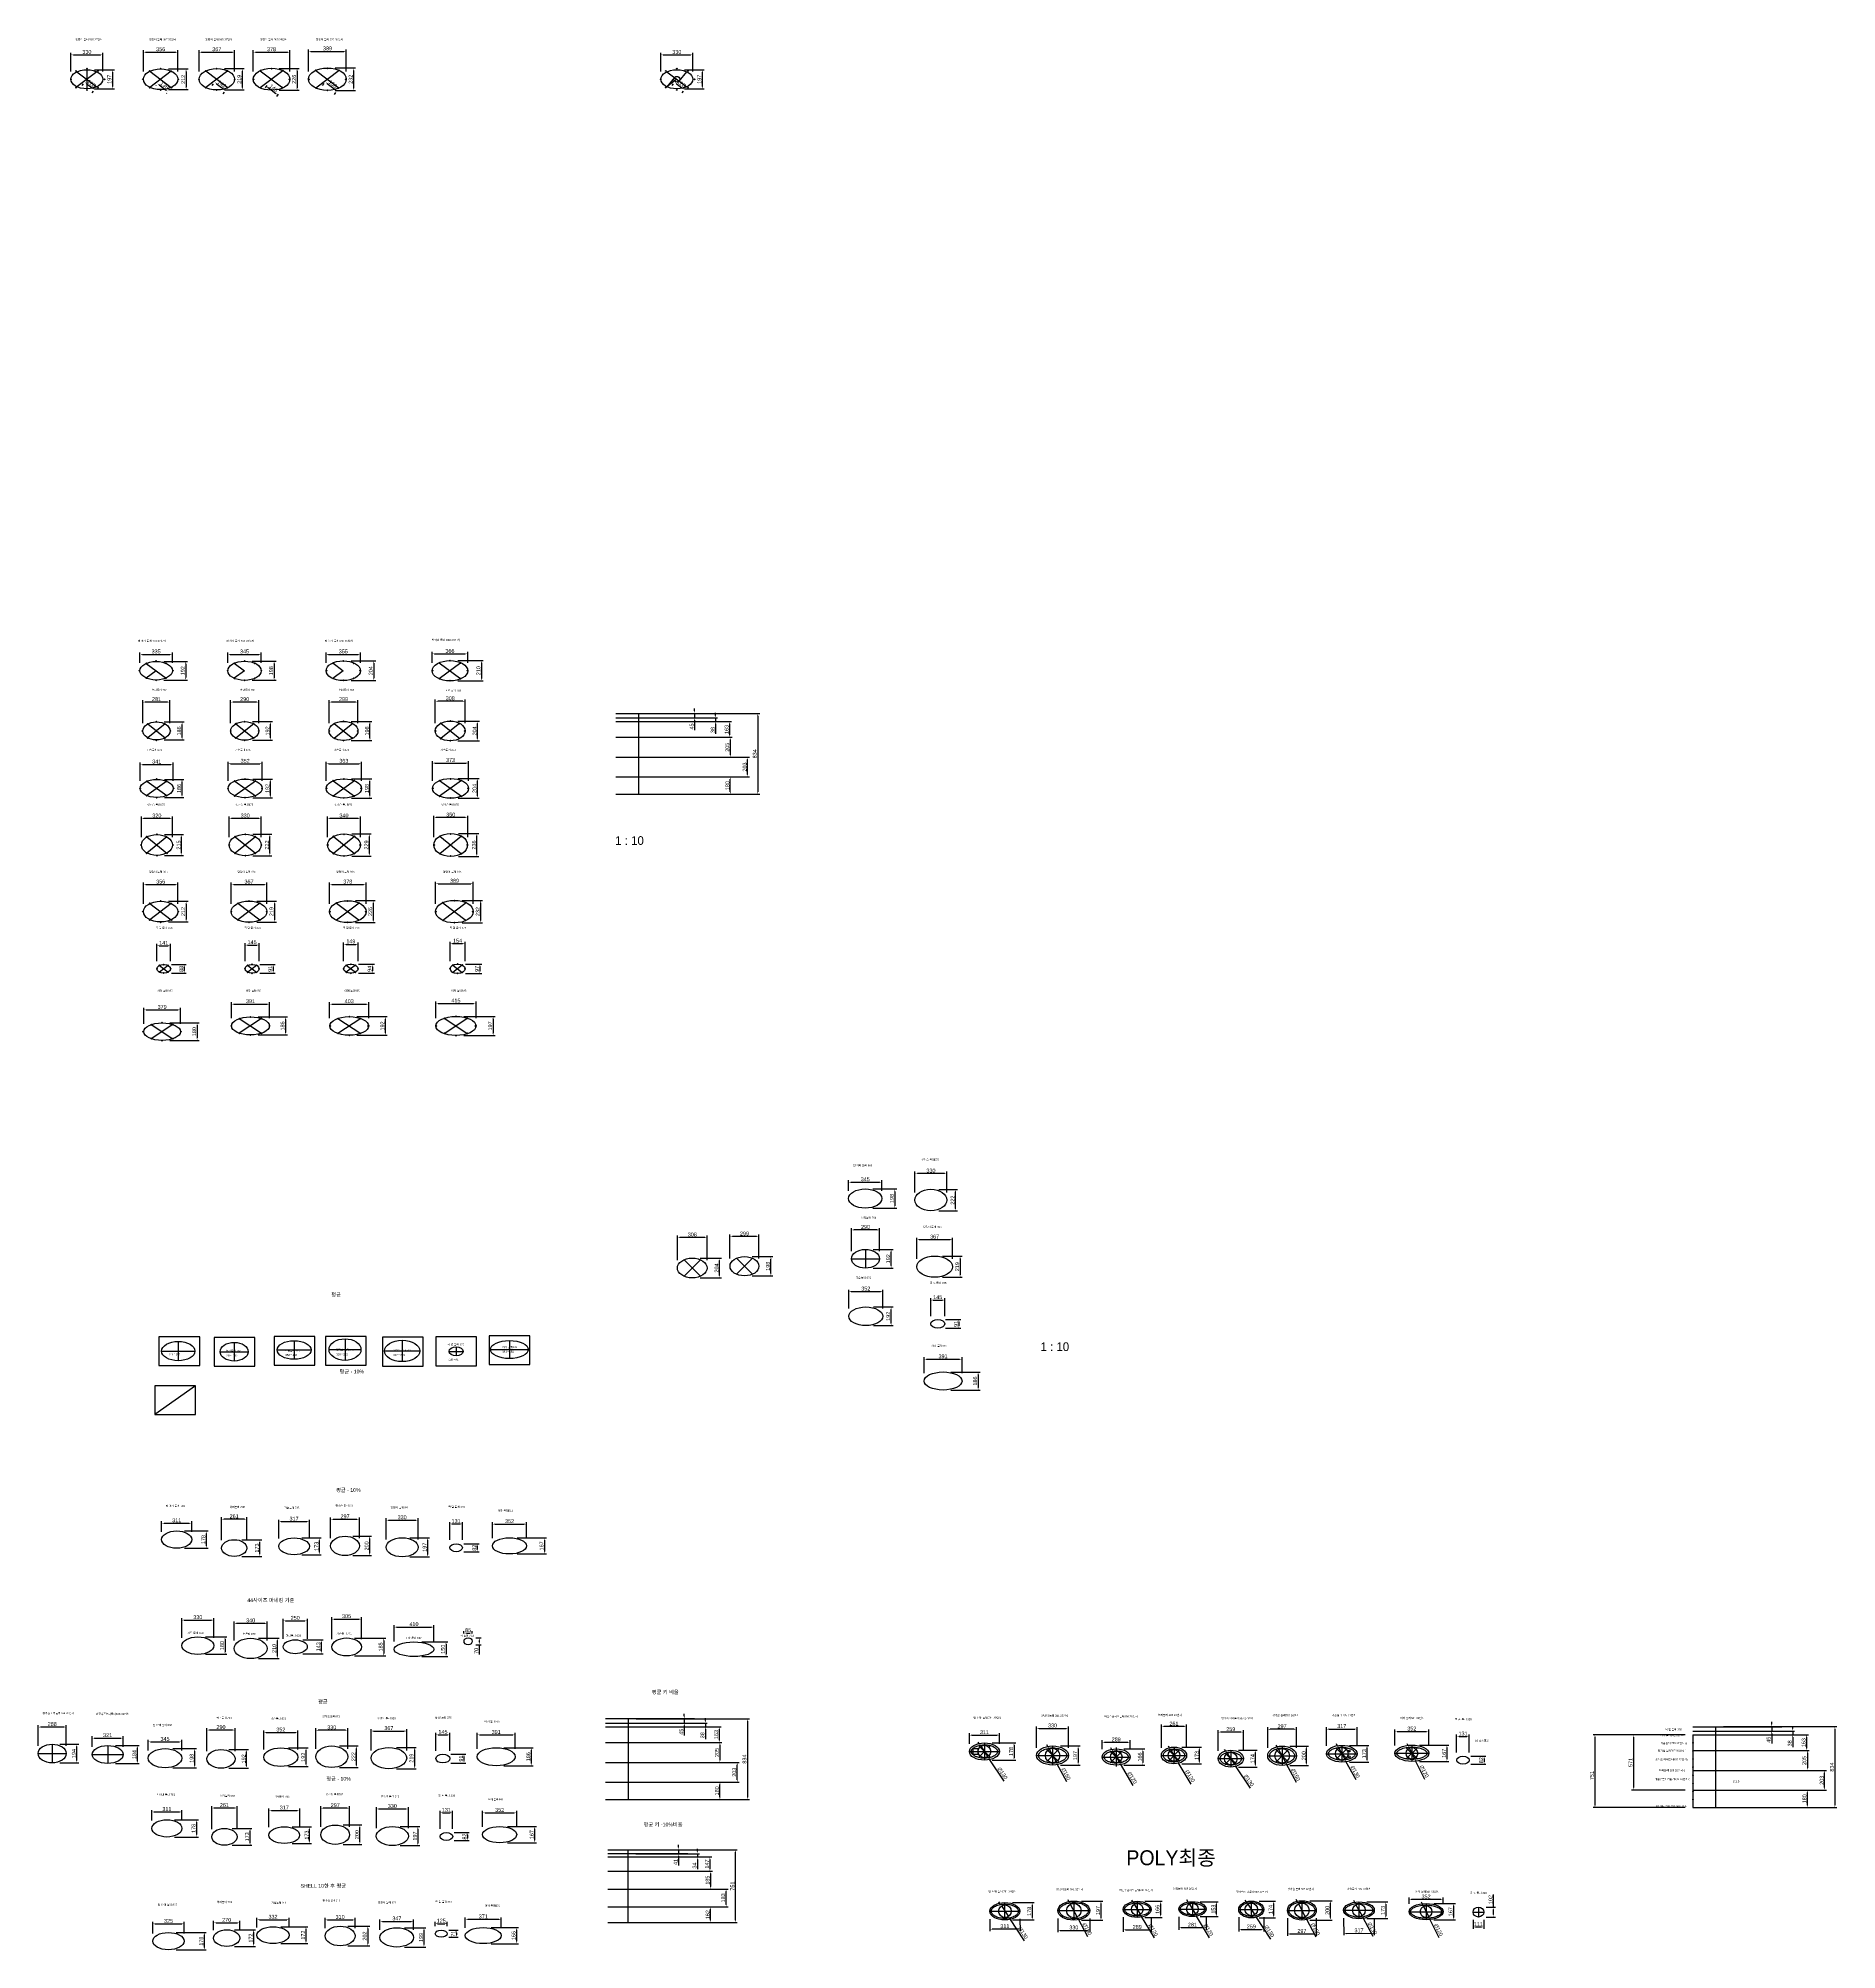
# Model space of a CAD drawing. Header units: millimetres. Extents: x -281 to 18273, y 674 to 20387.
import ezdxf

# ---------------------------------------------------------------- set-up
doc = ezdxf.new("R2010")
doc.units = ezdxf.units.MM
doc.header["$PDMODE"] = 35
doc.header["$PDSIZE"] = 5
doc.layers.add('도면층1', color=70, linetype='Continuous')
doc.layers.add('도면층4', color=50, linetype='Continuous')
doc.styles.get("Standard").update_dxf_attribs({"font": 'arial.ttf'})
doc.dimstyles.new('이연주', dxfattribs={"dimscale": 10, "dimtxt": 4, "dimasz": 2.5, "dimexe": 2, "dimexo": 8, "dimgap": 1, "dimtad": 1, "dimdec": 0, "dimtxsty": 'Standard', "dimcen": 0, "dimclrd": 1, "dimclre": 1, "dimclrt": 2, "dimadec": 0, "dimazin": 0, "dimtfac": 1, "dimtdec": 0, "dimtmove": 0, "dimatfit": 3, "dimfxl": 1, "dimarcsym": 0})

# ---------------------------------------------------------------- blocks, each defined once
blk = doc.blocks.new('*D1')
at = {"color": 1, "lineweight": -2, "transparency": 16777216}
for p, q in [((2980, 3889), (3303, 3889)), ((3283, 3864), (3283, 3729)), ((2980, 3704), (3303, 3704))]:
    blk.add_line(p, q, dxfattribs=at)
at = {"color": 1, "transparency": 16777216}
for points in [[(3279, 3864), (3287, 3864), (3283, 3889)], [(3279, 3729), (3287, 3729), (3283, 3704)]]:
    blk.add_solid(points, dxfattribs=at)
at = {"layer": 'Defpoints', "color": 0, "transparency": 16777216}
for p in [(2900, 3889), (2900, 3704), (3283, 3704)]:
    blk.add_point(p, dxfattribs=at)
at = {"color": 2, "transparency": 16777216, "insert": (3252, 3797), "char_height": 40, "attachment_point": 5, "rotation": 90}
blk.add_mtext('185', dxfattribs=at)
blk = doc.blocks.new('*D2')
at = {"color": 1, "lineweight": -2, "transparency": 16777216}
for p, q in [((2748, 3877), (2748, 4104)), ((2773, 4084), (3028, 4084)), ((3053, 3877), (3053, 4104))]:
    blk.add_line(p, q, dxfattribs=at)
at = {"color": 1, "transparency": 16777216}
for points in [[(2773, 4088), (2773, 4079), (2748, 4084)], [(3028, 4088), (3028, 4079), (3053, 4084)]]:
    blk.add_solid(points, dxfattribs=at)
at = {"layer": 'Defpoints', "color": 0, "transparency": 16777216}
for p in [(3053, 4084), (2748, 3797), (3053, 3797)]:
    blk.add_point(p, dxfattribs=at)
at = {"color": 2, "transparency": 16777216, "insert": (2900, 4114), "char_height": 40, "attachment_point": 5}
blk.add_mtext('305', dxfattribs=at)
blk = doc.blocks.new('*D3')
at = {"color": 1, "lineweight": -2, "transparency": 16777216}
for p, q in [((2245, 3879), (2245, 4086)), ((2270, 4066), (2470, 4066)), ((2495, 3879), (2495, 4086))]:
    blk.add_line(p, q, dxfattribs=at)
at = {"color": 1, "transparency": 16777216}
for points in [[(2270, 4070), (2270, 4062), (2245, 4066)], [(2470, 4070), (2470, 4062), (2495, 4066)]]:
    blk.add_solid(points, dxfattribs=at)
at = {"layer": 'Defpoints', "color": 0, "transparency": 16777216}
for p in [(2495, 4066), (2245, 3799), (2495, 3799)]:
    blk.add_point(p, dxfattribs=at)
at = {"color": 2, "transparency": 16777216, "insert": (2370, 4097), "char_height": 40, "attachment_point": 5}
blk.add_mtext('250', dxfattribs=at)
blk = doc.blocks.new('*D4')
at = {"color": 1, "lineweight": -2, "transparency": 16777216}
for p, q in [((2450, 3870), (2658, 3870)), ((2638, 3845), (2638, 3752)), ((2450, 3727), (2658, 3727))]:
    blk.add_line(p, q, dxfattribs=at)
at = {"color": 1, "transparency": 16777216}
for points in [[(2634, 3845), (2642, 3845), (2638, 3870)], [(2634, 3752), (2642, 3752), (2638, 3727)]]:
    blk.add_solid(points, dxfattribs=at)
at = {"layer": 'Defpoints', "color": 0, "transparency": 16777216}
for p in [(2370, 3870), (2370, 3727), (2638, 3727)]:
    blk.add_point(p, dxfattribs=at)
at = {"color": 2, "transparency": 16777216, "insert": (2608, 3799), "char_height": 40, "attachment_point": 5, "rotation": 90}
blk.add_mtext('143', dxfattribs=at)
blk = doc.blocks.new('*D5')
at = {"color": 1, "lineweight": -2, "transparency": 16777216}
for p, q in [((1740, 3862), (1740, 4061)), ((1765, 4041), (2055, 4041)), ((2080, 3862), (2080, 4061))]:
    blk.add_line(p, q, dxfattribs=at)
at = {"color": 1, "transparency": 16777216}
for points in [[(1765, 4045), (1765, 4036), (1740, 4041)], [(2055, 4045), (2055, 4036), (2080, 4041)]]:
    blk.add_solid(points, dxfattribs=at)
at = {"layer": 'Defpoints', "color": 0, "transparency": 16777216}
for p in [(2080, 4041), (1740, 3782), (2080, 3782)]:
    blk.add_point(p, dxfattribs=at)
at = {"color": 2, "transparency": 16777216, "insert": (1910, 4071), "char_height": 40, "attachment_point": 5}
blk.add_mtext('340', dxfattribs=at)
blk = doc.blocks.new('*D6')
at = {"color": 1, "lineweight": -2, "transparency": 16777216}
for p, q in [((1990, 3887), (2205, 3887)), ((2185, 3862), (2185, 3702)), ((1990, 3677), (2205, 3677))]:
    blk.add_line(p, q, dxfattribs=at)
at = {"color": 1, "transparency": 16777216}
for points in [[(2180, 3862), (2189, 3862), (2185, 3887)], [(2180, 3702), (2189, 3702), (2185, 3677)]]:
    blk.add_solid(points, dxfattribs=at)
at = {"layer": 'Defpoints', "color": 0, "transparency": 16777216}
for p in [(1910, 3887), (1910, 3677), (2185, 3677)]:
    blk.add_point(p, dxfattribs=at)
at = {"color": 2, "transparency": 16777216, "insert": (2154, 3782), "char_height": 40, "attachment_point": 5, "rotation": 90}
blk.add_mtext('210', dxfattribs=at)
blk = doc.blocks.new('*D7')
at = {"color": 1, "lineweight": -2, "transparency": 16777216}
for p, q in [((4111, 3935), (4111, 3960)), ((4196, 3935), (4196, 3960)), ((4136, 3940), (4171, 3940))]:
    blk.add_line(p, q, dxfattribs=at)
at = {"color": 1, "transparency": 16777216}
for points in [[(4136, 3944), (4136, 3936), (4111, 3940)], [(4171, 3944), (4171, 3936), (4196, 3940)]]:
    blk.add_solid(points, dxfattribs=at)
at = {"layer": 'Defpoints', "color": 0, "transparency": 16777216}
for p in [(4111, 3855), (4196, 3940), (4196, 3855)]:
    blk.add_point(p, dxfattribs=at)
at = {"color": 2, "transparency": 16777216, "insert": (4154, 3970), "char_height": 40, "attachment_point": 5}
blk.add_mtext('85', dxfattribs=at)
blk = doc.blocks.new('*D8')
at = {"color": 1, "lineweight": -2, "transparency": 16777216}
for p, q in [((4234, 3890), (4289, 3890)), ((4234, 3820), (4289, 3820)), ((4269, 3865), (4269, 3845)), ((4269, 3820), (4269, 3718))]:
    blk.add_line(p, q, dxfattribs=at)
at = {"color": 1, "transparency": 16777216}
for points in [[(4265, 3865), (4273, 3865), (4269, 3890)], [(4265, 3845), (4273, 3845), (4269, 3820)]]:
    blk.add_solid(points, dxfattribs=at)
at = {"layer": 'Defpoints', "color": 0, "transparency": 16777216}
for p in [(4154, 3890), (4154, 3820), (4269, 3820)]:
    blk.add_point(p, dxfattribs=at)
at = {"color": 2, "transparency": 16777216, "insert": (4238, 3757), "char_height": 40, "attachment_point": 5, "rotation": 90}
blk.add_mtext('70', dxfattribs=at)
blk = doc.blocks.new('*D9')
at = {"color": 1, "lineweight": -2, "transparency": 16777216}
for p, q in [((1200, 3891), (1200, 4094)), ((1225, 4074), (1505, 4074)), ((1530, 3891), (1530, 4094))]:
    blk.add_line(p, q, dxfattribs=at)
at = {"color": 1, "transparency": 16777216}
for points in [[(1225, 4078), (1225, 4070), (1200, 4074)], [(1505, 4078), (1505, 4070), (1530, 4074)]]:
    blk.add_solid(points, dxfattribs=at)
at = {"layer": 'Defpoints', "color": 0, "transparency": 16777216}
for p in [(1530, 4074), (1200, 3811), (1530, 3811)]:
    blk.add_point(p, dxfattribs=at)
at = {"color": 2, "transparency": 16777216, "insert": (1365, 4104), "char_height": 40, "attachment_point": 5}
blk.add_mtext('330', dxfattribs=at)
blk = doc.blocks.new('*D10')
at = {"color": 1, "lineweight": -2, "transparency": 16777216}
for p, q in [((1445, 3901), (1666, 3901)), ((1646, 3876), (1646, 3746)), ((1445, 3721), (1666, 3721))]:
    blk.add_line(p, q, dxfattribs=at)
at = {"color": 1, "transparency": 16777216}
for points in [[(1642, 3876), (1650, 3876), (1646, 3901)], [(1642, 3746), (1650, 3746), (1646, 3721)]]:
    blk.add_solid(points, dxfattribs=at)
at = {"layer": 'Defpoints', "color": 0, "transparency": 16777216}
for p in [(1365, 3901), (1365, 3721), (1646, 3721)]:
    blk.add_point(p, dxfattribs=at)
at = {"color": 2, "transparency": 16777216, "insert": (1615, 3811), "char_height": 40, "attachment_point": 5, "rotation": 90}
blk.add_mtext('180', dxfattribs=at)
blk = doc.blocks.new('*D11')
at = {"color": 1, "lineweight": -2, "transparency": 16777216}
for p, q in [((3390, 3854), (3390, 4022)), ((3415, 4002), (3775, 4002)), ((3800, 3854), (3800, 4022))]:
    blk.add_line(p, q, dxfattribs=at)
at = {"color": 1, "transparency": 16777216}
for points in [[(3415, 4006), (3415, 3998), (3390, 4002)], [(3775, 4006), (3775, 3998), (3800, 4002)]]:
    blk.add_solid(points, dxfattribs=at)
at = {"layer": 'Defpoints', "color": 0, "transparency": 16777216}
for p in [(3800, 4002), (3390, 3774), (3800, 3774)]:
    blk.add_point(p, dxfattribs=at)
at = {"color": 2, "transparency": 16777216, "insert": (3595, 4032), "char_height": 40, "attachment_point": 5}
blk.add_mtext('410', dxfattribs=at)
blk = doc.blocks.new('*D12')
at = {"color": 1, "lineweight": -2, "transparency": 16777216}
for p, q in [((3675, 3849), (3946, 3849)), ((3926, 3824), (3926, 3724)), ((3675, 3699), (3946, 3699))]:
    blk.add_line(p, q, dxfattribs=at)
at = {"color": 1, "transparency": 16777216}
for points in [[(3921, 3824), (3930, 3824), (3926, 3849)], [(3921, 3724), (3930, 3724), (3926, 3699)]]:
    blk.add_solid(points, dxfattribs=at)
at = {"layer": 'Defpoints', "color": 0, "transparency": 16777216}
for p in [(3595, 3849), (3595, 3699), (3926, 3699)]:
    blk.add_point(p, dxfattribs=at)
at = {"color": 2, "transparency": 16777216, "insert": (3895, 3774), "char_height": 40, "attachment_point": 5, "rotation": 90}
blk.add_mtext('150', dxfattribs=at)
blk = doc.blocks.new('*D13')
at = {"color": 1, "lineweight": -2, "transparency": 16777216}
for p, q in [((1719, 1925), (1924, 1925)), ((1904, 1777), (1904, 1900)), ((1719, 1752), (1924, 1752))]:
    blk.add_line(p, q, dxfattribs=at)
at = {"color": 1, "transparency": 16777216}
for points in [[(1900, 1900), (1908, 1900), (1904, 1925)], [(1900, 1777), (1908, 1777), (1904, 1752)]]:
    blk.add_solid(points, dxfattribs=at)
at = {"layer": 'Defpoints', "color": 0, "transparency": 16777216}
for p in [(1639, 1925), (1904, 1925), (1639, 1752)]:
    blk.add_point(p, dxfattribs=at)
at = {"color": 2, "transparency": 16777216, "insert": (1874, 1839), "char_height": 40, "attachment_point": 5, "rotation": 90}
blk.add_mtext('173', dxfattribs=at)
blk = doc.blocks.new('*D14')
at = {"color": 1, "lineweight": -2, "transparency": 16777216}
for p, q in [((1509, 1919), (1509, 2156)), ((1745, 2136), (1534, 2136)), ((1770, 1919), (1770, 2156))]:
    blk.add_line(p, q, dxfattribs=at)
at = {"color": 1, "transparency": 16777216}
for points in [[(1534, 2140), (1534, 2132), (1509, 2136)], [(1745, 2140), (1745, 2132), (1770, 2136)]]:
    blk.add_solid(points, dxfattribs=at)
at = {"layer": 'Defpoints', "color": 0, "transparency": 16777216}
for p in [(1509, 2136), (1509, 1839), (1770, 1839)]:
    blk.add_point(p, dxfattribs=at)
at = {"color": 2, "transparency": 16777216, "insert": (1639, 2166), "char_height": 40, "attachment_point": 5}
blk.add_mtext('261', dxfattribs=at)
blk = doc.blocks.new('*D15')
at = {"color": 1, "lineweight": -2, "transparency": 16777216}
for p, q in [((2337, 1943), (2538, 1943)), ((2518, 1795), (2518, 1918)), ((2337, 1770), (2538, 1770))]:
    blk.add_line(p, q, dxfattribs=at)
at = {"color": 1, "transparency": 16777216}
for points in [[(2514, 1918), (2522, 1918), (2518, 1943)], [(2514, 1795), (2522, 1795), (2518, 1770)]]:
    blk.add_solid(points, dxfattribs=at)
at = {"layer": 'Defpoints', "color": 0, "transparency": 16777216}
for p in [(2257, 1943), (2518, 1943), (2257, 1770)]:
    blk.add_point(p, dxfattribs=at)
at = {"color": 2, "transparency": 16777216, "insert": (2488, 1857), "char_height": 40, "attachment_point": 5, "rotation": 90}
blk.add_mtext('173', dxfattribs=at)
blk = doc.blocks.new('*D16')
at = {"color": 1, "lineweight": -2, "transparency": 16777216}
for p, q in [((2099, 1937), (2099, 2131)), ((2124, 2111), (2391, 2111)), ((2416, 1937), (2416, 2131))]:
    blk.add_line(p, q, dxfattribs=at)
at = {"color": 1, "transparency": 16777216}
for points in [[(2124, 2115), (2124, 2107), (2099, 2111)], [(2391, 2115), (2391, 2107), (2416, 2111)]]:
    blk.add_solid(points, dxfattribs=at)
at = {"layer": 'Defpoints', "color": 0, "transparency": 16777216}
for p in [(2416, 2111), (2099, 1857), (2416, 1857)]:
    blk.add_point(p, dxfattribs=at)
at = {"color": 2, "transparency": 16777216, "insert": (2257, 2141), "char_height": 40, "attachment_point": 5}
blk.add_mtext('317', dxfattribs=at)
blk = doc.blocks.new('*D17')
at = {"color": 1, "lineweight": -2, "transparency": 16777216}
for p, q in [((2863, 1961), (3057, 1961)), ((3037, 1786), (3037, 1936)), ((2863, 1761), (3057, 1761))]:
    blk.add_line(p, q, dxfattribs=at)
at = {"color": 1, "transparency": 16777216}
for points in [[(3032, 1936), (3041, 1936), (3037, 1961)], [(3032, 1786), (3041, 1786), (3037, 1761)]]:
    blk.add_solid(points, dxfattribs=at)
at = {"layer": 'Defpoints', "color": 0, "transparency": 16777216}
for p in [(2783, 1961), (3037, 1961), (2783, 1761)]:
    blk.add_point(p, dxfattribs=at)
at = {"color": 2, "transparency": 16777216, "insert": (3006, 1861), "char_height": 40, "attachment_point": 5, "rotation": 90}
blk.add_mtext('200', dxfattribs=at)
blk = doc.blocks.new('*D18')
at = {"color": 1, "lineweight": -2, "transparency": 16777216}
for p, q in [((2634, 1941), (2634, 2154)), ((2906, 2134), (2659, 2134)), ((2931, 1941), (2931, 2154))]:
    blk.add_line(p, q, dxfattribs=at)
at = {"color": 1, "transparency": 16777216}
for points in [[(2659, 2139), (2659, 2130), (2634, 2134)], [(2906, 2139), (2906, 2130), (2931, 2134)]]:
    blk.add_solid(points, dxfattribs=at)
at = {"layer": 'Defpoints', "color": 0, "transparency": 16777216}
for p in [(2634, 2134), (2634, 1861), (2931, 1861)]:
    blk.add_point(p, dxfattribs=at)
at = {"color": 2, "transparency": 16777216, "insert": (2783, 2165), "char_height": 40, "attachment_point": 5}
blk.add_mtext('297', dxfattribs=at)
blk = doc.blocks.new('*D19')
at = {"color": 1, "lineweight": -2, "transparency": 16777216}
for p, q in [((3207, 1927), (3207, 2146)), ((3232, 2126), (3512, 2126)), ((3537, 1927), (3537, 2146))]:
    blk.add_line(p, q, dxfattribs=at)
at = {"color": 1, "transparency": 16777216}
for points in [[(3232, 2130), (3232, 2122), (3207, 2126)], [(3512, 2130), (3512, 2122), (3537, 2126)]]:
    blk.add_solid(points, dxfattribs=at)
at = {"layer": 'Defpoints', "color": 0, "transparency": 16777216}
for p in [(3537, 2126), (3207, 1847), (3537, 1847)]:
    blk.add_point(p, dxfattribs=at)
at = {"color": 2, "transparency": 16777216, "insert": (3372, 2156), "char_height": 40, "attachment_point": 5}
blk.add_mtext('330', dxfattribs=at)
blk = doc.blocks.new('*D20')
at = {"color": 1, "lineweight": -2, "transparency": 16777216}
for p, q in [((3452, 1945), (3655, 1945)), ((3635, 1920), (3635, 1773)), ((3452, 1748), (3655, 1748))]:
    blk.add_line(p, q, dxfattribs=at)
at = {"color": 1, "transparency": 16777216}
for points in [[(3630, 1920), (3639, 1920), (3635, 1945)], [(3630, 1773), (3639, 1773), (3635, 1748)]]:
    blk.add_solid(points, dxfattribs=at)
at = {"layer": 'Defpoints', "color": 0, "transparency": 16777216}
for p in [(3372, 1945), (3372, 1748), (3635, 1748)]:
    blk.add_point(p, dxfattribs=at)
at = {"color": 2, "transparency": 16777216, "insert": (3604, 1847), "char_height": 40, "attachment_point": 5, "rotation": 90}
blk.add_mtext('197', dxfattribs=at)
blk = doc.blocks.new('*D21')
at = {"color": 1, "lineweight": -2, "transparency": 16777216}
for p, q in [((3864, 1922), (3864, 2107)), ((3889, 2087), (3969, 2087)), ((3994, 1922), (3994, 2107))]:
    blk.add_line(p, q, dxfattribs=at)
at = {"color": 1, "transparency": 16777216}
for points in [[(3889, 2091), (3889, 2083), (3864, 2087)], [(3969, 2091), (3969, 2083), (3994, 2087)]]:
    blk.add_solid(points, dxfattribs=at)
at = {"layer": 'Defpoints', "color": 0, "transparency": 16777216}
for p in [(3994, 2087), (3864, 1842), (3994, 1842)]:
    blk.add_point(p, dxfattribs=at)
at = {"color": 2, "transparency": 16777216, "insert": (3929, 2117), "char_height": 40, "attachment_point": 5}
blk.add_mtext('131', dxfattribs=at)
blk = doc.blocks.new('*D22')
at = {"color": 1, "lineweight": -2, "transparency": 16777216}
for p, q in [((4009, 1883), (4166, 1883)), ((4009, 1801), (4166, 1801)), ((4146, 1858), (4146, 1826))]:
    blk.add_line(p, q, dxfattribs=at)
at = {"color": 1, "transparency": 16777216}
for points in [[(4142, 1858), (4151, 1858), (4146, 1883)], [(4142, 1826), (4151, 1826), (4146, 1801)]]:
    blk.add_solid(points, dxfattribs=at)
at = {"layer": 'Defpoints', "color": 0, "transparency": 16777216}
for p in [(3929, 1883), (3929, 1801), (4146, 1801)]:
    blk.add_point(p, dxfattribs=at)
at = {"color": 2, "transparency": 16777216, "insert": (4116, 1842), "char_height": 40, "attachment_point": 5, "rotation": 90}
blk.add_mtext('82', dxfattribs=at)
blk = doc.blocks.new('*D23')
at = {"color": 1, "lineweight": -2, "transparency": 16777216}
for p, q in [((4303, 1941), (4303, 2106)), ((4328, 2086), (4630, 2086)), ((4655, 1941), (4655, 2106))]:
    blk.add_line(p, q, dxfattribs=at)
at = {"color": 1, "transparency": 16777216}
for points in [[(4328, 2090), (4328, 2082), (4303, 2086)], [(4630, 2090), (4630, 2082), (4655, 2086)]]:
    blk.add_solid(points, dxfattribs=at)
at = {"layer": 'Defpoints', "color": 0, "transparency": 16777216}
for p in [(4655, 2086), (4303, 1861), (4655, 1861)]:
    blk.add_point(p, dxfattribs=at)
at = {"color": 2, "transparency": 16777216, "insert": (4479, 2116), "char_height": 40, "attachment_point": 5}
blk.add_mtext('352', dxfattribs=at)
blk = doc.blocks.new('*D24')
at = {"color": 1, "lineweight": -2, "transparency": 16777216}
for p, q in [((4559, 1945), (4860, 1945)), ((4559, 1778), (4860, 1778)), ((4840, 1920), (4840, 1803))]:
    blk.add_line(p, q, dxfattribs=at)
at = {"color": 1, "transparency": 16777216}
for points in [[(4836, 1920), (4844, 1920), (4840, 1945)], [(4836, 1803), (4844, 1803), (4840, 1778)]]:
    blk.add_solid(points, dxfattribs=at)
at = {"layer": 'Defpoints', "color": 0, "transparency": 16777216}
for p in [(4479, 1945), (4479, 1778), (4840, 1778)]:
    blk.add_point(p, dxfattribs=at)
at = {"color": 2, "transparency": 16777216, "insert": (4810, 1861), "char_height": 40, "attachment_point": 5, "rotation": 90}
blk.add_mtext('167', dxfattribs=at)
blk = doc.blocks.new('*D25')
at = {"color": 1, "lineweight": -2, "transparency": 16777216}
for p, q in [((891, 2006), (891, 2115)), ((916, 2095), (1176, 2095)), ((1201, 2006), (1201, 2115))]:
    blk.add_line(p, q, dxfattribs=at)
at = {"color": 1, "transparency": 16777216}
for points in [[(916, 2099), (916, 2091), (891, 2095)], [(1176, 2099), (1176, 2091), (1201, 2095)]]:
    blk.add_solid(points, dxfattribs=at)
at = {"layer": 'Defpoints', "color": 0, "transparency": 16777216}
for p in [(1201, 2095), (891, 1926), (1201, 1926)]:
    blk.add_point(p, dxfattribs=at)
at = {"color": 2, "transparency": 16777216, "insert": (1046, 2125), "char_height": 40, "attachment_point": 5}
blk.add_mtext('311', dxfattribs=at)
blk = doc.blocks.new('*D26')
at = {"color": 1, "lineweight": -2, "transparency": 16777216}
for p, q in [((1126, 2015), (1371, 2015)), ((1351, 1990), (1351, 1862)), ((1126, 1837), (1371, 1837))]:
    blk.add_line(p, q, dxfattribs=at)
at = {"color": 1, "transparency": 16777216}
for points in [[(1347, 1990), (1355, 1990), (1351, 2015)], [(1347, 1862), (1355, 1862), (1351, 1837)]]:
    blk.add_solid(points, dxfattribs=at)
at = {"layer": 'Defpoints', "color": 0, "transparency": 16777216}
for p in [(1046, 2015), (1046, 1837), (1351, 1837)]:
    blk.add_point(p, dxfattribs=at)
at = {"color": 2, "transparency": 16777216, "insert": (1321, 1926), "char_height": 40, "attachment_point": 5, "rotation": 90}
blk.add_mtext('178', dxfattribs=at)
blk = doc.blocks.new('*D27')
at = {"color": 1, "lineweight": -2, "transparency": 16777216}
for p, q in [((1684, 2739), (1889, 2739)), ((1869, 2572), (1869, 2714)), ((1684, 2547), (1889, 2547))]:
    blk.add_line(p, q, dxfattribs=at)
at = {"color": 1, "transparency": 16777216}
for points in [[(1865, 2714), (1873, 2714), (1869, 2739)], [(1865, 2572), (1873, 2572), (1869, 2547)]]:
    blk.add_solid(points, dxfattribs=at)
at = {"layer": 'Defpoints', "color": 0, "transparency": 16777216}
for p in [(1604, 2739), (1869, 2739), (1604, 2547)]:
    blk.add_point(p, dxfattribs=at)
at = {"color": 2, "transparency": 16777216, "insert": (1838, 2643), "char_height": 40, "attachment_point": 5, "rotation": 90}
blk.add_mtext('192', dxfattribs=at)
blk = doc.blocks.new('*D28')
at = {"color": 1, "lineweight": -2, "transparency": 16777216}
for p, q in [((1459, 2723), (1459, 2960)), ((1749, 2723), (1749, 2960)), ((1724, 2940), (1484, 2940))]:
    blk.add_line(p, q, dxfattribs=at)
at = {"color": 1, "transparency": 16777216}
for points in [[(1484, 2944), (1484, 2936), (1459, 2940)], [(1724, 2944), (1724, 2936), (1749, 2940)]]:
    blk.add_solid(points, dxfattribs=at)
at = {"layer": 'Defpoints', "color": 0, "transparency": 16777216}
for p in [(1459, 2940), (1459, 2643), (1749, 2643)]:
    blk.add_point(p, dxfattribs=at)
at = {"color": 2, "transparency": 16777216, "insert": (1604, 2970), "char_height": 40, "attachment_point": 5}
blk.add_mtext('290', dxfattribs=at)
blk = doc.blocks.new('*D29')
at = {"color": 1, "lineweight": -2, "transparency": 16777216}
for p, q in [((2302, 2756), (2502, 2756)), ((2302, 2564), (2502, 2564)), ((2482, 2589), (2482, 2731))]:
    blk.add_line(p, q, dxfattribs=at)
at = {"color": 1, "transparency": 16777216}
for points in [[(2478, 2731), (2487, 2731), (2482, 2756)], [(2478, 2589), (2487, 2589), (2482, 2564)]]:
    blk.add_solid(points, dxfattribs=at)
at = {"layer": 'Defpoints', "color": 0, "transparency": 16777216}
for p in [(2222, 2756), (2222, 2564), (2482, 2756)]:
    blk.add_point(p, dxfattribs=at)
at = {"color": 2, "transparency": 16777216, "insert": (2452, 2660), "char_height": 40, "attachment_point": 5, "rotation": 90}
blk.add_mtext('192', dxfattribs=at)
blk = doc.blocks.new('*D30')
at = {"color": 1, "lineweight": -2, "transparency": 16777216}
for p, q in [((2046, 2740), (2046, 2934)), ((2071, 2914), (2373, 2914)), ((2398, 2740), (2398, 2934))]:
    blk.add_line(p, q, dxfattribs=at)
at = {"color": 1, "transparency": 16777216}
for points in [[(2071, 2919), (2071, 2910), (2046, 2914)], [(2373, 2919), (2373, 2910), (2398, 2914)]]:
    blk.add_solid(points, dxfattribs=at)
at = {"layer": 'Defpoints', "color": 0, "transparency": 16777216}
for p in [(2398, 2914), (2046, 2660), (2398, 2660)]:
    blk.add_point(p, dxfattribs=at)
at = {"color": 2, "transparency": 16777216, "insert": (2222, 2945), "char_height": 40, "attachment_point": 5}
blk.add_mtext('352', dxfattribs=at)
blk = doc.blocks.new('*D31')
at = {"color": 1, "lineweight": -2, "transparency": 16777216}
for p, q in [((2827, 2776), (3021, 2776)), ((3001, 2579), (3001, 2751)), ((2827, 2554), (3021, 2554))]:
    blk.add_line(p, q, dxfattribs=at)
at = {"color": 1, "transparency": 16777216}
for points in [[(2997, 2751), (3005, 2751), (3001, 2776)], [(2997, 2579), (3005, 2579), (3001, 2554)]]:
    blk.add_solid(points, dxfattribs=at)
at = {"layer": 'Defpoints', "color": 0, "transparency": 16777216}
for p in [(2747, 2776), (3001, 2776), (2747, 2554)]:
    blk.add_point(p, dxfattribs=at)
at = {"color": 2, "transparency": 16777216, "insert": (2971, 2665), "char_height": 40, "attachment_point": 5, "rotation": 90}
blk.add_mtext('222', dxfattribs=at)
blk = doc.blocks.new('*D32')
at = {"color": 1, "lineweight": -2, "transparency": 16777216}
for p, q in [((2582, 2745), (2582, 2958)), ((2912, 2745), (2912, 2958)), ((2887, 2938), (2607, 2938))]:
    blk.add_line(p, q, dxfattribs=at)
at = {"color": 1, "transparency": 16777216}
for points in [[(2607, 2942), (2607, 2934), (2582, 2938)], [(2887, 2942), (2887, 2934), (2912, 2938)]]:
    blk.add_solid(points, dxfattribs=at)
at = {"layer": 'Defpoints', "color": 0, "transparency": 16777216}
for p in [(2582, 2938), (2582, 2665), (2912, 2665)]:
    blk.add_point(p, dxfattribs=at)
at = {"color": 2, "transparency": 16777216, "insert": (2747, 2968), "char_height": 40, "attachment_point": 5}
blk.add_mtext('330', dxfattribs=at)
blk = doc.blocks.new('*D33')
at = {"color": 1, "lineweight": -2, "transparency": 16777216}
for p, q in [((3153, 2730), (3153, 2950)), ((3178, 2930), (3495, 2930)), ((3520, 2730), (3520, 2950))]:
    blk.add_line(p, q, dxfattribs=at)
at = {"color": 1, "transparency": 16777216}
for points in [[(3178, 2934), (3178, 2925), (3153, 2930)], [(3495, 2934), (3495, 2925), (3520, 2930)]]:
    blk.add_solid(points, dxfattribs=at)
at = {"layer": 'Defpoints', "color": 0, "transparency": 16777216}
for p in [(3520, 2930), (3153, 2650), (3520, 2650)]:
    blk.add_point(p, dxfattribs=at)
at = {"color": 2, "transparency": 16777216, "insert": (3336, 2960), "char_height": 40, "attachment_point": 5}
blk.add_mtext('367', dxfattribs=at)
blk = doc.blocks.new('*D34')
at = {"color": 1, "lineweight": -2, "transparency": 16777216}
for p, q in [((3416, 2760), (3619, 2760)), ((3599, 2735), (3599, 2566)), ((3416, 2541), (3619, 2541))]:
    blk.add_line(p, q, dxfattribs=at)
at = {"color": 1, "transparency": 16777216}
for points in [[(3595, 2735), (3603, 2735), (3599, 2760)], [(3595, 2566), (3603, 2566), (3599, 2541)]]:
    blk.add_solid(points, dxfattribs=at)
at = {"layer": 'Defpoints', "color": 0, "transparency": 16777216}
for p in [(3336, 2760), (3336, 2541), (3599, 2541)]:
    blk.add_point(p, dxfattribs=at)
at = {"color": 2, "transparency": 16777216, "insert": (3569, 2650), "char_height": 40, "attachment_point": 5, "rotation": 90}
blk.add_mtext('219', dxfattribs=at)
blk = doc.blocks.new('*D35')
at = {"color": 1, "lineweight": -2, "transparency": 16777216}
for p, q in [((3821, 2726), (3821, 2910)), ((3846, 2890), (3941, 2890)), ((3966, 2726), (3966, 2910))]:
    blk.add_line(p, q, dxfattribs=at)
at = {"color": 1, "transparency": 16777216}
for points in [[(3846, 2895), (3846, 2886), (3821, 2890)], [(3941, 2895), (3941, 2886), (3966, 2890)]]:
    blk.add_solid(points, dxfattribs=at)
at = {"layer": 'Defpoints', "color": 0, "transparency": 16777216}
for p in [(3966, 2890), (3821, 2646), (3966, 2646)]:
    blk.add_point(p, dxfattribs=at)
at = {"color": 2, "transparency": 16777216, "insert": (3894, 2921), "char_height": 40, "attachment_point": 5}
blk.add_mtext('145', dxfattribs=at)
blk = doc.blocks.new('*D36')
at = {"color": 1, "lineweight": -2, "transparency": 16777216}
for p, q in [((3974, 2691), (4131, 2691)), ((3974, 2600), (4131, 2600)), ((4111, 2666), (4111, 2625))]:
    blk.add_line(p, q, dxfattribs=at)
at = {"color": 1, "transparency": 16777216}
for points in [[(4107, 2666), (4115, 2666), (4111, 2691)], [(4107, 2625), (4115, 2625), (4111, 2600)]]:
    blk.add_solid(points, dxfattribs=at)
at = {"layer": 'Defpoints', "color": 0, "transparency": 16777216}
for p in [(3894, 2691), (3894, 2600), (4111, 2600)]:
    blk.add_point(p, dxfattribs=at)
at = {"color": 2, "transparency": 16777216, "insert": (4080, 2646), "char_height": 40, "attachment_point": 5, "rotation": 90}
blk.add_mtext('91', dxfattribs=at)
blk = doc.blocks.new('*D37')
at = {"color": 1, "lineweight": -2, "transparency": 16777216}
for p, q in [((4248, 2745), (4248, 2910)), ((4273, 2890), (4614, 2890)), ((4639, 2745), (4639, 2910))]:
    blk.add_line(p, q, dxfattribs=at)
at = {"color": 1, "transparency": 16777216}
for points in [[(4273, 2894), (4273, 2886), (4248, 2890)], [(4614, 2894), (4614, 2886), (4639, 2890)]]:
    blk.add_solid(points, dxfattribs=at)
at = {"layer": 'Defpoints', "color": 0, "transparency": 16777216}
for p in [(4639, 2890), (4248, 2665), (4639, 2665)]:
    blk.add_point(p, dxfattribs=at)
at = {"color": 2, "transparency": 16777216, "insert": (4443, 2920), "char_height": 40, "attachment_point": 5}
blk.add_mtext('391', dxfattribs=at)
blk = doc.blocks.new('*D38')
at = {"color": 1, "lineweight": -2, "transparency": 16777216}
for p, q in [((4523, 2758), (4825, 2758)), ((4523, 2572), (4825, 2572)), ((4805, 2733), (4805, 2597))]:
    blk.add_line(p, q, dxfattribs=at)
at = {"color": 1, "transparency": 16777216}
for points in [[(4800, 2733), (4809, 2733), (4805, 2758)], [(4800, 2597), (4809, 2597), (4805, 2572)]]:
    blk.add_solid(points, dxfattribs=at)
at = {"layer": 'Defpoints', "color": 0, "transparency": 16777216}
for p in [(4443, 2758), (4443, 2572), (4805, 2572)]:
    blk.add_point(p, dxfattribs=at)
at = {"color": 2, "transparency": 16777216, "insert": (4774, 2665), "char_height": 40, "attachment_point": 5, "rotation": 90}
blk.add_mtext('186', dxfattribs=at)
blk = doc.blocks.new('*D39')
at = {"color": 1, "lineweight": -2, "transparency": 16777216}
for p, q in [((854, 2729), (854, 2838)), ((879, 2818), (1174, 2818)), ((1199, 2729), (1199, 2838))]:
    blk.add_line(p, q, dxfattribs=at)
at = {"color": 1, "transparency": 16777216}
for points in [[(879, 2822), (879, 2814), (854, 2818)], [(1174, 2822), (1174, 2814), (1199, 2818)]]:
    blk.add_solid(points, dxfattribs=at)
at = {"layer": 'Defpoints', "color": 0, "transparency": 16777216}
for p in [(1199, 2818), (854, 2649), (1199, 2649)]:
    blk.add_point(p, dxfattribs=at)
at = {"color": 2, "transparency": 16777216, "insert": (1027, 2848), "char_height": 40, "attachment_point": 5}
blk.add_mtext('345', dxfattribs=at)
blk = doc.blocks.new('*D40')
at = {"color": 1, "lineweight": -2, "transparency": 16777216}
for p, q in [((1107, 2748), (1352, 2748)), ((1332, 2723), (1332, 2575)), ((1107, 2550), (1352, 2550))]:
    blk.add_line(p, q, dxfattribs=at)
at = {"color": 1, "transparency": 16777216}
for points in [[(1328, 2723), (1336, 2723), (1332, 2748)], [(1328, 2575), (1336, 2575), (1332, 2550)]]:
    blk.add_solid(points, dxfattribs=at)
at = {"layer": 'Defpoints', "color": 0, "transparency": 16777216}
for p in [(1027, 2748), (1027, 2550), (1332, 2550)]:
    blk.add_point(p, dxfattribs=at)
at = {"color": 2, "transparency": 16777216, "insert": (1302, 2649), "char_height": 40, "attachment_point": 5, "rotation": 90}
blk.add_mtext('198', dxfattribs=at)
blk = doc.blocks.new('*D41')
at = {"color": 1, "lineweight": -2, "transparency": 16777216}
for p, q in [((900, 843), (900, 961)), ((925, 941), (1200, 941)), ((1225, 843), (1225, 961))]:
    blk.add_line(p, q, dxfattribs=at)
at = {"color": 1, "transparency": 16777216}
for points in [[(925, 946), (925, 937), (900, 941)], [(1200, 946), (1200, 937), (1225, 941)]]:
    blk.add_solid(points, dxfattribs=at)
at = {"layer": 'Defpoints', "color": 0, "transparency": 16777216}
for p in [(1225, 941), (900, 763), (1225, 763)]:
    blk.add_point(p, dxfattribs=at)
at = {"color": 2, "transparency": 16777216, "insert": (1062, 972), "char_height": 40, "attachment_point": 5}
blk.add_mtext('325', dxfattribs=at)
blk = doc.blocks.new('*D42')
at = {"color": 1, "lineweight": -2, "transparency": 16777216}
for p, q in [((1142, 852), (1452, 852)), ((1432, 827), (1432, 699)), ((1142, 674), (1452, 674))]:
    blk.add_line(p, q, dxfattribs=at)
at = {"color": 1, "transparency": 16777216}
for points in [[(1428, 827), (1436, 827), (1432, 852)], [(1428, 699), (1436, 699), (1432, 674)]]:
    blk.add_solid(points, dxfattribs=at)
at = {"layer": 'Defpoints', "color": 0, "transparency": 16777216}
for p in [(1062, 852), (1062, 674), (1432, 674)]:
    blk.add_point(p, dxfattribs=at)
at = {"color": 2, "transparency": 16777216, "insert": (1401, 763), "char_height": 40, "attachment_point": 5, "rotation": 90}
blk.add_mtext('178', dxfattribs=at)
blk = doc.blocks.new('*D43')
at = {"color": 1, "lineweight": -2, "transparency": 16777216}
for p, q in [((1528, 875), (1528, 972)), ((1553, 952), (1773, 952)), ((1798, 875), (1798, 972))]:
    blk.add_line(p, q, dxfattribs=at)
at = {"color": 1, "transparency": 16777216}
for points in [[(1553, 956), (1553, 948), (1528, 952)], [(1773, 956), (1773, 948), (1798, 952)]]:
    blk.add_solid(points, dxfattribs=at)
at = {"layer": 'Defpoints', "color": 0, "transparency": 16777216}
for p in [(1528, 795), (1798, 952), (1798, 795)]:
    blk.add_point(p, dxfattribs=at)
at = {"color": 2, "transparency": 16777216, "insert": (1663, 982), "char_height": 40, "attachment_point": 5}
blk.add_mtext('270', dxfattribs=at)
blk = doc.blocks.new('*D44')
at = {"color": 1, "lineweight": -2, "transparency": 16777216}
for p, q in [((1743, 881), (1961, 881)), ((1941, 856), (1941, 734)), ((1743, 709), (1961, 709))]:
    blk.add_line(p, q, dxfattribs=at)
at = {"color": 1, "transparency": 16777216}
for points in [[(1937, 856), (1946, 856), (1941, 881)], [(1937, 734), (1946, 734), (1941, 709)]]:
    blk.add_solid(points, dxfattribs=at)
at = {"layer": 'Defpoints', "color": 0, "transparency": 16777216}
for p in [(1663, 881), (1663, 709), (1941, 709)]:
    blk.add_point(p, dxfattribs=at)
at = {"color": 2, "transparency": 16777216, "insert": (1911, 795), "char_height": 40, "attachment_point": 5, "rotation": 90}
blk.add_mtext('172', dxfattribs=at)
blk = doc.blocks.new('*D45')
at = {"color": 1, "lineweight": -2, "transparency": 16777216}
for p, q in [((1975, 905), (1975, 1004)), ((2307, 905), (2307, 1004)), ((2000, 984), (2282, 984))]:
    blk.add_line(p, q, dxfattribs=at)
at = {"color": 1, "transparency": 16777216}
for points in [[(2000, 988), (2000, 980), (1975, 984)], [(2282, 988), (2282, 980), (2307, 984)]]:
    blk.add_solid(points, dxfattribs=at)
at = {"layer": 'Defpoints', "color": 0, "transparency": 16777216}
for p in [(1975, 825), (2307, 984), (2307, 825)]:
    blk.add_point(p, dxfattribs=at)
at = {"color": 2, "transparency": 16777216, "insert": (2141, 1014), "char_height": 40, "attachment_point": 5}
blk.add_mtext('332', dxfattribs=at)
blk = doc.blocks.new('*D46')
at = {"color": 1, "lineweight": -2, "transparency": 16777216}
for p, q in [((2221, 911), (2501, 911)), ((2481, 886), (2481, 764)), ((2221, 739), (2501, 739))]:
    blk.add_line(p, q, dxfattribs=at)
at = {"color": 1, "transparency": 16777216}
for points in [[(2477, 886), (2485, 886), (2481, 911)], [(2477, 764), (2485, 764), (2481, 739)]]:
    blk.add_solid(points, dxfattribs=at)
at = {"layer": 'Defpoints', "color": 0, "transparency": 16777216}
for p in [(2141, 911), (2141, 739), (2481, 739)]:
    blk.add_point(p, dxfattribs=at)
at = {"color": 2, "transparency": 16777216, "insert": (2451, 825), "char_height": 40, "attachment_point": 5, "rotation": 90}
blk.add_mtext('172', dxfattribs=at)
blk = doc.blocks.new('*D47')
at = {"color": 1, "lineweight": -2, "transparency": 16777216}
for p, q in [((2678, 896), (2678, 1002)), ((2988, 896), (2988, 1002)), ((2703, 982), (2963, 982))]:
    blk.add_line(p, q, dxfattribs=at)
at = {"color": 1, "transparency": 16777216}
for points in [[(2703, 986), (2703, 978), (2678, 982)], [(2963, 986), (2963, 978), (2988, 982)]]:
    blk.add_solid(points, dxfattribs=at)
at = {"layer": 'Defpoints', "color": 0, "transparency": 16777216}
for p in [(2678, 816), (2988, 982), (2988, 816)]:
    blk.add_point(p, dxfattribs=at)
at = {"color": 2, "transparency": 16777216, "insert": (2833, 1012), "char_height": 40, "attachment_point": 5}
blk.add_mtext('310', dxfattribs=at)
blk = doc.blocks.new('*D48')
at = {"color": 1, "lineweight": -2, "transparency": 16777216}
for p, q in [((2913, 917), (3138, 917)), ((3118, 892), (3118, 740)), ((2913, 715), (3138, 715))]:
    blk.add_line(p, q, dxfattribs=at)
at = {"color": 1, "transparency": 16777216}
for points in [[(3114, 892), (3122, 892), (3118, 917)], [(3114, 740), (3122, 740), (3118, 715)]]:
    blk.add_solid(points, dxfattribs=at)
at = {"layer": 'Defpoints', "color": 0, "transparency": 16777216}
for p in [(2833, 917), (2833, 715), (3118, 715)]:
    blk.add_point(p, dxfattribs=at)
at = {"color": 2, "transparency": 16777216, "insert": (3087, 816), "char_height": 40, "attachment_point": 5, "rotation": 90}
blk.add_mtext('202', dxfattribs=at)
blk = doc.blocks.new('*D49')
at = {"color": 1, "lineweight": -2, "transparency": 16777216}
for p, q in [((3244, 881), (3244, 987)), ((3591, 881), (3591, 987)), ((3269, 967), (3566, 967))]:
    blk.add_line(p, q, dxfattribs=at)
at = {"color": 1, "transparency": 16777216}
for points in [[(3269, 971), (3269, 963), (3244, 967)], [(3566, 971), (3566, 963), (3591, 967)]]:
    blk.add_solid(points, dxfattribs=at)
at = {"layer": 'Defpoints', "color": 0, "transparency": 16777216}
for p in [(3244, 801), (3591, 967), (3591, 801)]:
    blk.add_point(p, dxfattribs=at)
at = {"color": 2, "transparency": 16777216, "insert": (3418, 997), "char_height": 40, "attachment_point": 5}
blk.add_mtext('347', dxfattribs=at)
blk = doc.blocks.new('*D50')
at = {"color": 1, "lineweight": -2, "transparency": 16777216}
for p, q in [((3498, 901), (3718, 901)), ((3698, 876), (3698, 727)), ((3498, 702), (3718, 702))]:
    blk.add_line(p, q, dxfattribs=at)
at = {"color": 1, "transparency": 16777216}
for points in [[(3694, 876), (3702, 876), (3698, 901)], [(3694, 727), (3702, 727), (3698, 702)]]:
    blk.add_solid(points, dxfattribs=at)
at = {"layer": 'Defpoints', "color": 0, "transparency": 16777216}
for p in [(3418, 901), (3418, 702), (3698, 702)]:
    blk.add_point(p, dxfattribs=at)
at = {"color": 2, "transparency": 16777216, "insert": (3668, 801), "char_height": 40, "attachment_point": 5, "rotation": 90}
blk.add_mtext('199', dxfattribs=at)
blk = doc.blocks.new('*D51')
at = {"color": 1, "lineweight": -2, "transparency": 16777216}
for p, q in [((3814, 919), (3814, 963)), ((3839, 943), (3914, 943)), ((3939, 919), (3939, 963))]:
    blk.add_line(p, q, dxfattribs=at)
at = {"color": 1, "transparency": 16777216}
for points in [[(3839, 948), (3839, 939), (3814, 943)], [(3914, 948), (3914, 939), (3939, 943)]]:
    blk.add_solid(points, dxfattribs=at)
at = {"layer": 'Defpoints', "color": 0, "transparency": 16777216}
for p in [(3814, 839), (3939, 943), (3939, 839)]:
    blk.add_point(p, dxfattribs=at)
at = {"color": 2, "transparency": 16777216, "insert": (3876, 974), "char_height": 40, "attachment_point": 5}
blk.add_mtext('125', dxfattribs=at)
blk = doc.blocks.new('*D52')
at = {"color": 1, "lineweight": -2, "transparency": 16777216}
for p, q in [((3956, 875), (4052, 875)), ((3956, 804), (4052, 804)), ((4032, 850), (4032, 829))]:
    blk.add_line(p, q, dxfattribs=at)
at = {"color": 1, "transparency": 16777216}
for points in [[(4027, 850), (4036, 850), (4032, 875)], [(4027, 829), (4036, 829), (4032, 804)]]:
    blk.add_solid(points, dxfattribs=at)
at = {"layer": 'Defpoints', "color": 0, "transparency": 16777216}
for p in [(3876, 875), (3876, 804), (4032, 804)]:
    blk.add_point(p, dxfattribs=at)
at = {"color": 2, "transparency": 16777216, "insert": (4001, 839), "char_height": 40, "attachment_point": 5, "rotation": 90}
blk.add_mtext('71', dxfattribs=at)
blk = doc.blocks.new('*D53')
at = {"color": 1, "lineweight": -2, "transparency": 16777216}
for p, q in [((4124, 900), (4124, 1008)), ((4149, 988), (4470, 988)), ((4495, 900), (4495, 1008))]:
    blk.add_line(p, q, dxfattribs=at)
at = {"color": 1, "transparency": 16777216}
for points in [[(4149, 992), (4149, 984), (4124, 988)], [(4470, 992), (4470, 984), (4495, 988)]]:
    blk.add_solid(points, dxfattribs=at)
at = {"layer": 'Defpoints', "color": 0, "transparency": 16777216}
for p in [(4495, 988), (4124, 820), (4495, 820)]:
    blk.add_point(p, dxfattribs=at)
at = {"color": 2, "transparency": 16777216, "insert": (4310, 1018), "char_height": 40, "attachment_point": 5}
blk.add_mtext('371', dxfattribs=at)
blk = doc.blocks.new('*D54')
at = {"color": 1, "lineweight": -2, "transparency": 16777216}
for p, q in [((4390, 903), (4674, 903)), ((4654, 878), (4654, 762)), ((4390, 737), (4674, 737))]:
    blk.add_line(p, q, dxfattribs=at)
at = {"color": 1, "transparency": 16777216}
for points in [[(4650, 878), (4658, 878), (4654, 903)], [(4650, 762), (4658, 762), (4654, 737)]]:
    blk.add_solid(points, dxfattribs=at)
at = {"layer": 'Defpoints', "color": 0, "transparency": 16777216}
for p in [(4310, 903), (4310, 737), (4654, 737)]:
    blk.add_point(p, dxfattribs=at)
at = {"color": 2, "transparency": 16777216, "insert": (4623, 820), "char_height": 40, "attachment_point": 5, "rotation": 90}
blk.add_mtext('166', dxfattribs=at)
blk = doc.blocks.new('*D55')
at = {"color": 1, "lineweight": -2, "transparency": 16777216}
for p, q in [((5887, 2403), (6771, 2403)), ((6751, 2248), (6751, 2378)), ((5887, 2223), (6771, 2223))]:
    blk.add_line(p, q, dxfattribs=at)
at = {"color": 1, "transparency": 16777216}
for points in [[(6747, 2378), (6756, 2378), (6751, 2403)], [(6747, 2248), (6756, 2248), (6751, 2223)]]:
    blk.add_solid(points, dxfattribs=at)
at = {"layer": 'Defpoints', "color": 0, "transparency": 16777216}
for p in [(5807, 2403), (6751, 2403), (5807, 2223)]:
    blk.add_point(p, dxfattribs=at)
at = {"color": 2, "transparency": 16777216, "insert": (6721, 2313), "char_height": 40, "attachment_point": 5, "rotation": 90}
blk.add_mtext('180', dxfattribs=at)
blk = doc.blocks.new('*D56')
at = {"color": 1, "lineweight": -2, "transparency": 16777216}
for p, q in [((6071, 2606), (6950, 2606)), ((6930, 2428), (6930, 2581)), ((5887, 2403), (6950, 2403))]:
    blk.add_line(p, q, dxfattribs=at)
at = {"color": 1, "transparency": 16777216}
for points in [[(6925, 2581), (6934, 2581), (6930, 2606)], [(6925, 2428), (6934, 2428), (6930, 2403)]]:
    blk.add_solid(points, dxfattribs=at)
at = {"layer": 'Defpoints', "color": 0, "transparency": 16777216}
for p in [(5991, 2606), (6930, 2606), (5807, 2403)]:
    blk.add_point(p, dxfattribs=at)
at = {"color": 2, "transparency": 16777216, "insert": (6899, 2505), "char_height": 40, "attachment_point": 5, "rotation": 90}
blk.add_mtext('203', dxfattribs=at)
blk = doc.blocks.new('*D57')
at = {"color": 1, "lineweight": -2, "transparency": 16777216}
for p, q in [((5887, 2811), (6771, 2811)), ((6751, 2786), (6751, 2631)), ((5887, 2606), (6771, 2606))]:
    blk.add_line(p, q, dxfattribs=at)
at = {"color": 1, "transparency": 16777216}
for points in [[(6747, 2786), (6755, 2786), (6751, 2811)], [(6747, 2631), (6755, 2631), (6751, 2606)]]:
    blk.add_solid(points, dxfattribs=at)
at = {"layer": 'Defpoints', "color": 0, "transparency": 16777216}
for p in [(5807, 2811), (5807, 2606), (6751, 2606)]:
    blk.add_point(p, dxfattribs=at)
at = {"color": 2, "transparency": 16777216, "insert": (6720, 2709), "char_height": 40, "attachment_point": 5, "rotation": 90}
blk.add_mtext('205', dxfattribs=at)
blk = doc.blocks.new('*D58')
at = {"color": 1, "lineweight": -2, "transparency": 16777216}
for p, q in [((5887, 2974), (6764, 2974)), ((5887, 2811), (6764, 2811)), ((6744, 2949), (6744, 2836))]:
    blk.add_line(p, q, dxfattribs=at)
at = {"color": 1, "transparency": 16777216}
for points in [[(6740, 2949), (6748, 2949), (6744, 2974)], [(6740, 2836), (6748, 2836), (6744, 2811)]]:
    blk.add_solid(points, dxfattribs=at)
at = {"layer": 'Defpoints', "color": 0, "transparency": 16777216}
for p in [(5807, 2974), (5807, 2811), (6744, 2811)]:
    blk.add_point(p, dxfattribs=at)
at = {"color": 2, "transparency": 16777216, "insert": (6713, 2893), "char_height": 40, "attachment_point": 5, "rotation": 90}
blk.add_mtext('163', dxfattribs=at)
blk = doc.blocks.new('*D59')
at = {"color": 1, "lineweight": -2, "transparency": 16777216}
for p, q in [((5887, 3012), (6621, 3012)), ((5887, 2974), (6621, 2974)), ((6601, 3037), (6601, 3062)), ((6601, 3012), (6601, 2974)), ((6601, 2949), (6601, 2847))]:
    blk.add_line(p, q, dxfattribs=at)
at = {"color": 1, "transparency": 16777216}
for points in [[(6596, 3037), (6605, 3037), (6601, 3012)], [(6596, 2949), (6605, 2949), (6601, 2974)]]:
    blk.add_solid(points, dxfattribs=at)
at = {"layer": 'Defpoints', "color": 0, "transparency": 16777216}
for p in [(5807, 3012), (5807, 2974), (6601, 2974)]:
    blk.add_point(p, dxfattribs=at)
at = {"color": 2, "transparency": 16777216, "insert": (6570, 2886), "char_height": 40, "attachment_point": 5, "rotation": 90}
blk.add_mtext('38', dxfattribs=at)
blk = doc.blocks.new('*D60')
at = {"color": 1, "lineweight": -2, "transparency": 16777216}
for p, q in [((5887, 3057), (6403, 3057)), ((5887, 3012), (6403, 3012)), ((6383, 3082), (6383, 3107)), ((6383, 3057), (6383, 3012)), ((6383, 2987), (6383, 2883))]:
    blk.add_line(p, q, dxfattribs=at)
at = {"color": 1, "transparency": 16777216}
for points in [[(6379, 3082), (6388, 3082), (6383, 3057)], [(6379, 2987), (6388, 2987), (6383, 3012)]]:
    blk.add_solid(points, dxfattribs=at)
at = {"layer": 'Defpoints', "color": 0, "transparency": 16777216}
for p in [(5807, 3057), (5807, 3012), (6383, 3012)]:
    blk.add_point(p, dxfattribs=at)
at = {"color": 2, "transparency": 16777216, "insert": (6353, 2923), "char_height": 40, "attachment_point": 5, "rotation": 90}
blk.add_mtext('45', dxfattribs=at)
blk = doc.blocks.new('*D61')
at = {"color": 1, "lineweight": -2, "transparency": 16777216}
for p, q in [((5887, 3057), (7055, 3057)), ((7035, 3032), (7035, 2248)), ((5887, 2223), (7055, 2223))]:
    blk.add_line(p, q, dxfattribs=at)
at = {"color": 1, "transparency": 16777216}
for points in [[(7031, 3032), (7039, 3032), (7035, 3057)], [(7031, 2248), (7039, 2248), (7035, 2223)]]:
    blk.add_solid(points, dxfattribs=at)
at = {"layer": 'Defpoints', "color": 0, "transparency": 16777216}
for p in [(5807, 3057), (5807, 2223), (7035, 2223)]:
    blk.add_point(p, dxfattribs=at)
at = {"color": 2, "transparency": 16777216, "insert": (7004, 2640), "char_height": 40, "attachment_point": 5, "rotation": 90}
blk.add_mtext('834', dxfattribs=at)
blk = doc.blocks.new('*D66')
at = {"color": 1, "lineweight": -2, "transparency": 16777216}
for p, q in [((5885, 1117), (6675, 1117)), ((6655, 980), (6655, 1092)), ((5885, 955), (6675, 955))]:
    blk.add_line(p, q, dxfattribs=at)
at = {"color": 1, "transparency": 16777216}
for points in [[(6651, 1092), (6659, 1092), (6655, 1117)], [(6651, 980), (6659, 980), (6655, 955)]]:
    blk.add_solid(points, dxfattribs=at)
at = {"layer": 'Defpoints', "color": 0, "transparency": 16777216}
for p in [(5805, 1117), (6655, 1117), (5805, 955)]:
    blk.add_point(p, dxfattribs=at)
at = {"color": 2, "transparency": 16777216, "insert": (6625, 1036), "char_height": 40, "attachment_point": 5, "rotation": 90}
blk.add_mtext('162', dxfattribs=at)
blk = doc.blocks.new('*D67')
at = {"color": 1, "lineweight": -2, "transparency": 16777216}
for p, q in [((6051, 1300), (6835, 1300)), ((6815, 1142), (6815, 1275)), ((5885, 1117), (6835, 1117))]:
    blk.add_line(p, q, dxfattribs=at)
at = {"color": 1, "transparency": 16777216}
for points in [[(6811, 1275), (6820, 1275), (6815, 1300)], [(6811, 1142), (6820, 1142), (6815, 1117)]]:
    blk.add_solid(points, dxfattribs=at)
at = {"layer": 'Defpoints', "color": 0, "transparency": 16777216}
for p in [(5971, 1300), (6815, 1300), (5805, 1117)]:
    blk.add_point(p, dxfattribs=at)
at = {"color": 2, "transparency": 16777216, "insert": (6785, 1209), "char_height": 40, "attachment_point": 5, "rotation": 90}
blk.add_mtext('183', dxfattribs=at)
blk = doc.blocks.new('*D68')
at = {"color": 1, "lineweight": -2, "transparency": 16777216}
for p, q in [((5885, 1484), (6674, 1484)), ((6654, 1459), (6654, 1325)), ((5885, 1300), (6674, 1300))]:
    blk.add_line(p, q, dxfattribs=at)
at = {"color": 1, "transparency": 16777216}
for points in [[(6650, 1459), (6659, 1459), (6654, 1484)], [(6650, 1325), (6659, 1325), (6654, 1300)]]:
    blk.add_solid(points, dxfattribs=at)
at = {"layer": 'Defpoints', "color": 0, "transparency": 16777216}
for p in [(5805, 1484), (5805, 1300), (6654, 1300)]:
    blk.add_point(p, dxfattribs=at)
at = {"color": 2, "transparency": 16777216, "insert": (6624, 1392), "char_height": 40, "attachment_point": 5, "rotation": 90}
blk.add_mtext('185', dxfattribs=at)
blk = doc.blocks.new('*D63')
at = {"color": 1, "lineweight": -2, "transparency": 16777216}
for p, q in [((5885, 1631), (6668, 1631)), ((6648, 1606), (6648, 1509)), ((5885, 1484), (6668, 1484))]:
    blk.add_line(p, q, dxfattribs=at)
at = {"color": 1, "transparency": 16777216}
for points in [[(6644, 1606), (6652, 1606), (6648, 1631)], [(6644, 1509), (6652, 1509), (6648, 1484)]]:
    blk.add_solid(points, dxfattribs=at)
at = {"layer": 'Defpoints', "color": 0, "transparency": 16777216}
for p in [(5805, 1631), (5805, 1484), (6648, 1484)]:
    blk.add_point(p, dxfattribs=at)
at = {"color": 2, "transparency": 16777216, "insert": (6618, 1558), "char_height": 40, "attachment_point": 5, "rotation": 90}
blk.add_mtext('147', dxfattribs=at)
blk = doc.blocks.new('*D64')
at = {"color": 1, "lineweight": -2, "transparency": 16777216}
for p, q in [((5885, 1665), (6539, 1665)), ((5885, 1631), (6539, 1631)), ((6519, 1690), (6519, 1715)), ((6519, 1665), (6519, 1631)), ((6519, 1606), (6519, 1504))]:
    blk.add_line(p, q, dxfattribs=at)
at = {"color": 1, "transparency": 16777216}
for points in [[(6515, 1690), (6523, 1690), (6519, 1665)], [(6515, 1606), (6523, 1606), (6519, 1631)]]:
    blk.add_solid(points, dxfattribs=at)
at = {"layer": 'Defpoints', "color": 0, "transparency": 16777216}
for p in [(5805, 1665), (5805, 1631), (6519, 1631)]:
    blk.add_point(p, dxfattribs=at)
at = {"color": 2, "transparency": 16777216, "insert": (6489, 1543), "char_height": 40, "attachment_point": 5, "rotation": 90}
blk.add_mtext('34', dxfattribs=at)
blk = doc.blocks.new('*D65')
at = {"color": 1, "lineweight": -2, "transparency": 16777216}
for p, q in [((5885, 1706), (6344, 1706)), ((5885, 1665), (6344, 1665)), ((6324, 1731), (6324, 1756)), ((6324, 1706), (6324, 1665)), ((6324, 1640), (6324, 1544))]:
    blk.add_line(p, q, dxfattribs=at)
at = {"color": 1, "transparency": 16777216}
for points in [[(6320, 1731), (6328, 1731), (6324, 1706)], [(6320, 1640), (6328, 1640), (6324, 1665)]]:
    blk.add_solid(points, dxfattribs=at)
at = {"layer": 'Defpoints', "color": 0, "transparency": 16777216}
for p in [(5805, 1706), (5805, 1665), (6324, 1665)]:
    blk.add_point(p, dxfattribs=at)
at = {"color": 2, "transparency": 16777216, "insert": (6294, 1580), "char_height": 40, "attachment_point": 5, "rotation": 90}
blk.add_mtext('41', dxfattribs=at)
blk = doc.blocks.new('*D62')
at = {"color": 1, "lineweight": -2, "transparency": 16777216}
for p, q in [((5885, 1706), (6930, 1706)), ((6910, 1681), (6910, 980)), ((5885, 955), (6930, 955))]:
    blk.add_line(p, q, dxfattribs=at)
at = {"color": 1, "transparency": 16777216}
for points in [[(6906, 1681), (6914, 1681), (6910, 1706)], [(6906, 980), (6914, 980), (6910, 955)]]:
    blk.add_solid(points, dxfattribs=at)
at = {"layer": 'Defpoints', "color": 0, "transparency": 16777216}
for p in [(5805, 1706), (5805, 955), (6910, 955)]:
    blk.add_point(p, dxfattribs=at)
at = {"color": 2, "transparency": 16777216, "insert": (6880, 1331), "char_height": 40, "attachment_point": 5, "rotation": 90}
blk.add_mtext('751', dxfattribs=at)
blk = doc.blocks.new('*D70')
at = {"color": 1, "lineweight": -2, "transparency": 16777216}
for p, q in [((17105, 2321), (17989, 2321)), ((17969, 2166), (17969, 2296)), ((17105, 2141), (17989, 2141))]:
    blk.add_line(p, q, dxfattribs=at)
at = {"color": 1, "transparency": 16777216}
for points in [[(17965, 2296), (17973, 2296), (17969, 2321)], [(17965, 2166), (17973, 2166), (17969, 2141)]]:
    blk.add_solid(points, dxfattribs=at)
at = {"layer": 'Defpoints', "color": 0, "transparency": 16777216}
for p in [(17025, 2321), (17969, 2321), (17025, 2141)]:
    blk.add_point(p, dxfattribs=at)
at = {"color": 2, "transparency": 16777216, "insert": (17939, 2231), "char_height": 40, "attachment_point": 5, "rotation": 90}
blk.add_mtext('180', dxfattribs=at)
blk = doc.blocks.new('*D71')
at = {"color": 1, "lineweight": -2, "transparency": 16777216}
for p, q in [((17289, 2524), (18167, 2524)), ((18147, 2346), (18147, 2499)), ((17105, 2321), (18167, 2321))]:
    blk.add_line(p, q, dxfattribs=at)
at = {"color": 1, "transparency": 16777216}
for points in [[(18143, 2499), (18152, 2499), (18147, 2524)], [(18143, 2346), (18152, 2346), (18147, 2321)]]:
    blk.add_solid(points, dxfattribs=at)
at = {"layer": 'Defpoints', "color": 0, "transparency": 16777216}
for p in [(17209, 2524), (18147, 2524), (17025, 2321)]:
    blk.add_point(p, dxfattribs=at)
at = {"color": 2, "transparency": 16777216, "insert": (18117, 2422), "char_height": 40, "attachment_point": 5, "rotation": 90}
blk.add_mtext('203', dxfattribs=at)
blk = doc.blocks.new('*D72')
at = {"color": 1, "lineweight": -2, "transparency": 16777216}
for p, q in [((17105, 2729), (17989, 2729)), ((17969, 2704), (17969, 2549)), ((17105, 2524), (17989, 2524))]:
    blk.add_line(p, q, dxfattribs=at)
at = {"color": 1, "transparency": 16777216}
for points in [[(17964, 2704), (17973, 2704), (17969, 2729)], [(17964, 2549), (17973, 2549), (17969, 2524)]]:
    blk.add_solid(points, dxfattribs=at)
at = {"layer": 'Defpoints', "color": 0, "transparency": 16777216}
for p in [(17025, 2729), (17025, 2524), (17969, 2524)]:
    blk.add_point(p, dxfattribs=at)
at = {"color": 2, "transparency": 16777216, "insert": (17938, 2626), "char_height": 40, "attachment_point": 5, "rotation": 90}
blk.add_mtext('205', dxfattribs=at)
blk = doc.blocks.new('*D73')
at = {"color": 1, "lineweight": -2, "transparency": 16777216}
for p, q in [((17105, 2892), (17982, 2892)), ((17962, 2867), (17962, 2754)), ((17105, 2729), (17982, 2729))]:
    blk.add_line(p, q, dxfattribs=at)
at = {"color": 1, "transparency": 16777216}
for points in [[(17957, 2867), (17966, 2867), (17962, 2892)], [(17957, 2754), (17966, 2754), (17962, 2729)]]:
    blk.add_solid(points, dxfattribs=at)
at = {"layer": 'Defpoints', "color": 0, "transparency": 16777216}
for p in [(17025, 2892), (17025, 2729), (17962, 2729)]:
    blk.add_point(p, dxfattribs=at)
at = {"color": 2, "transparency": 16777216, "insert": (17931, 2810), "char_height": 40, "attachment_point": 5, "rotation": 90}
blk.add_mtext('163', dxfattribs=at)
blk = doc.blocks.new('*D74')
at = {"color": 1, "lineweight": -2, "transparency": 16777216}
for p, q in [((17818, 2955), (17818, 2980)), ((17105, 2930), (17838, 2930)), ((17105, 2892), (17838, 2892)), ((17818, 2930), (17818, 2892)), ((17818, 2867), (17818, 2764))]:
    blk.add_line(p, q, dxfattribs=at)
at = {"color": 1, "transparency": 16777216}
for points in [[(17814, 2955), (17823, 2955), (17818, 2930)], [(17814, 2867), (17823, 2867), (17818, 2892)]]:
    blk.add_solid(points, dxfattribs=at)
at = {"layer": 'Defpoints', "color": 0, "transparency": 16777216}
for p in [(17025, 2930), (17025, 2892), (17818, 2892)]:
    blk.add_point(p, dxfattribs=at)
at = {"color": 2, "transparency": 16777216, "insert": (17788, 2803), "char_height": 40, "attachment_point": 5, "rotation": 90}
blk.add_mtext('38', dxfattribs=at)
blk = doc.blocks.new('*D75')
at = {"color": 1, "lineweight": -2, "transparency": 16777216}
for p, q in [((17105, 2975), (17621, 2975)), ((17601, 3000), (17601, 3025)), ((17601, 2975), (17601, 2930)), ((17105, 2930), (17621, 2930)), ((17601, 2905), (17601, 2800))]:
    blk.add_line(p, q, dxfattribs=at)
at = {"color": 1, "transparency": 16777216}
for points in [[(17597, 3000), (17605, 3000), (17601, 2975)], [(17597, 2905), (17605, 2905), (17601, 2930)]]:
    blk.add_solid(points, dxfattribs=at)
at = {"layer": 'Defpoints', "color": 0, "transparency": 16777216}
for p in [(17025, 2975), (17025, 2930), (17601, 2930)]:
    blk.add_point(p, dxfattribs=at)
at = {"color": 2, "transparency": 16777216, "insert": (17571, 2840), "char_height": 40, "attachment_point": 5, "rotation": 90}
blk.add_mtext('45', dxfattribs=at)
blk = doc.blocks.new('*D69')
at = {"color": 1, "lineweight": -2, "transparency": 16777216}
for p, q in [((17105, 2975), (18273, 2975)), ((18253, 2950), (18253, 2166)), ((17105, 2141), (18273, 2141))]:
    blk.add_line(p, q, dxfattribs=at)
at = {"color": 1, "transparency": 16777216}
for points in [[(18249, 2950), (18257, 2950), (18253, 2975)], [(18249, 2166), (18257, 2166), (18253, 2141)]]:
    blk.add_solid(points, dxfattribs=at)
at = {"layer": 'Defpoints', "color": 0, "transparency": 16777216}
for p in [(17025, 2975), (17025, 2141), (18253, 2141)]:
    blk.add_point(p, dxfattribs=at)
at = {"color": 2, "transparency": 16777216, "insert": (18222, 2558), "char_height": 40, "attachment_point": 5, "rotation": 90}
blk.add_mtext('834', dxfattribs=at)
blk = doc.blocks.new('*D76')
at = {"color": 1, "lineweight": -2, "transparency": 16777216}
for p, q in [((8333, 7896), (8538, 7896)), ((8333, 7704), (8538, 7704)), ((8518, 7729), (8518, 7871))]:
    blk.add_line(p, q, dxfattribs=at)
at = {"color": 1, "transparency": 16777216}
for points in [[(8513, 7871), (8522, 7871), (8518, 7896)], [(8513, 7729), (8522, 7729), (8518, 7704)]]:
    blk.add_solid(points, dxfattribs=at)
at = {"layer": 'Defpoints', "color": 0, "transparency": 16777216}
for p in [(8253, 7896), (8518, 7896), (8253, 7704)]:
    blk.add_point(p, dxfattribs=at)
at = {"color": 2, "transparency": 16777216, "insert": (8487, 7800), "char_height": 40, "attachment_point": 5, "rotation": 90}
blk.add_mtext('192', dxfattribs=at)
blk = doc.blocks.new('*D77')
at = {"color": 1, "lineweight": -2, "transparency": 16777216}
for p, q in [((8108, 7880), (8108, 8117)), ((8373, 8097), (8133, 8097)), ((8398, 7880), (8398, 8117))]:
    blk.add_line(p, q, dxfattribs=at)
at = {"color": 1, "transparency": 16777216}
for points in [[(8133, 8101), (8133, 8093), (8108, 8097)], [(8373, 8101), (8373, 8093), (8398, 8097)]]:
    blk.add_solid(points, dxfattribs=at)
at = {"layer": 'Defpoints', "color": 0, "transparency": 16777216}
for p in [(8108, 8097), (8108, 7800), (8398, 7800)]:
    blk.add_point(p, dxfattribs=at)
at = {"color": 2, "transparency": 16777216, "insert": (8253, 8128), "char_height": 40, "attachment_point": 5}
blk.add_mtext('290', dxfattribs=at)
blk = doc.blocks.new('*D78')
at = {"color": 1, "lineweight": -2, "transparency": 16777216}
for p, q in [((8336, 7303), (8537, 7303)), ((8336, 7111), (8537, 7111)), ((8517, 7136), (8517, 7278))]:
    blk.add_line(p, q, dxfattribs=at)
at = {"color": 1, "transparency": 16777216}
for points in [[(8513, 7278), (8521, 7278), (8517, 7303)], [(8513, 7136), (8521, 7136), (8517, 7111)]]:
    blk.add_solid(points, dxfattribs=at)
at = {"layer": 'Defpoints', "color": 0, "transparency": 16777216}
for p in [(8256, 7303), (8517, 7303), (8256, 7111)]:
    blk.add_point(p, dxfattribs=at)
at = {"color": 2, "transparency": 16777216, "insert": (8487, 7207), "char_height": 40, "attachment_point": 5, "rotation": 90}
blk.add_mtext('192', dxfattribs=at)
blk = doc.blocks.new('*D79')
at = {"color": 1, "lineweight": -2, "transparency": 16777216}
for p, q in [((8080, 7287), (8080, 7481)), ((8105, 7461), (8407, 7461)), ((8432, 7287), (8432, 7481))]:
    blk.add_line(p, q, dxfattribs=at)
at = {"color": 1, "transparency": 16777216}
for points in [[(8105, 7466), (8105, 7457), (8080, 7461)], [(8407, 7466), (8407, 7457), (8432, 7461)]]:
    blk.add_solid(points, dxfattribs=at)
at = {"layer": 'Defpoints', "color": 0, "transparency": 16777216}
for p in [(8432, 7461), (8080, 7207), (8432, 7207)]:
    blk.add_point(p, dxfattribs=at)
at = {"color": 2, "transparency": 16777216, "insert": (8256, 7492), "char_height": 40, "attachment_point": 5}
blk.add_mtext('352', dxfattribs=at)
blk = doc.blocks.new('*D80')
at = {"color": 1, "lineweight": -2, "transparency": 16777216}
for p, q in [((9008, 8516), (9202, 8516)), ((9182, 8319), (9182, 8491)), ((9008, 8294), (9202, 8294))]:
    blk.add_line(p, q, dxfattribs=at)
at = {"color": 1, "transparency": 16777216}
for points in [[(9177, 8491), (9186, 8491), (9182, 8516)], [(9177, 8319), (9186, 8319), (9182, 8294)]]:
    blk.add_solid(points, dxfattribs=at)
at = {"layer": 'Defpoints', "color": 0, "transparency": 16777216}
for p in [(8928, 8516), (9182, 8516), (8928, 8294)]:
    blk.add_point(p, dxfattribs=at)
at = {"color": 2, "transparency": 16777216, "insert": (9151, 8405), "char_height": 40, "attachment_point": 5, "rotation": 90}
blk.add_mtext('222', dxfattribs=at)
blk = doc.blocks.new('*D81')
at = {"color": 1, "lineweight": -2, "transparency": 16777216}
for p, q in [((8763, 8485), (8763, 8699)), ((9068, 8679), (8788, 8679)), ((9093, 8485), (9093, 8699))]:
    blk.add_line(p, q, dxfattribs=at)
at = {"color": 1, "transparency": 16777216}
for points in [[(8788, 8683), (8788, 8675), (8763, 8679)], [(9068, 8683), (9068, 8675), (9093, 8679)]]:
    blk.add_solid(points, dxfattribs=at)
at = {"layer": 'Defpoints', "color": 0, "transparency": 16777216}
for p in [(8763, 8679), (8763, 8405), (9093, 8405)]:
    blk.add_point(p, dxfattribs=at)
at = {"color": 2, "transparency": 16777216, "insert": (8928, 8709), "char_height": 40, "attachment_point": 5}
blk.add_mtext('330', dxfattribs=at)
blk = doc.blocks.new('*D82')
at = {"color": 1, "lineweight": -2, "transparency": 16777216}
for p, q in [((8783, 7798), (8783, 8017)), ((8808, 7997), (9125, 7997)), ((9150, 7798), (9150, 8017))]:
    blk.add_line(p, q, dxfattribs=at)
at = {"color": 1, "transparency": 16777216}
for points in [[(8808, 8002), (8808, 7993), (8783, 7997)], [(9125, 8002), (9125, 7993), (9150, 7997)]]:
    blk.add_solid(points, dxfattribs=at)
at = {"layer": 'Defpoints', "color": 0, "transparency": 16777216}
for p in [(9150, 7997), (8783, 7718), (9150, 7718)]:
    blk.add_point(p, dxfattribs=at)
at = {"color": 2, "transparency": 16777216, "insert": (8966, 8028), "char_height": 40, "attachment_point": 5}
blk.add_mtext('367', dxfattribs=at)
blk = doc.blocks.new('*D83')
at = {"color": 1, "lineweight": -2, "transparency": 16777216}
for p, q in [((9046, 7828), (9249, 7828)), ((9229, 7803), (9229, 7634)), ((9046, 7609), (9249, 7609))]:
    blk.add_line(p, q, dxfattribs=at)
at = {"color": 1, "transparency": 16777216}
for points in [[(9225, 7803), (9233, 7803), (9229, 7828)], [(9225, 7634), (9233, 7634), (9229, 7609)]]:
    blk.add_solid(points, dxfattribs=at)
at = {"layer": 'Defpoints', "color": 0, "transparency": 16777216}
for p in [(8966, 7828), (8966, 7609), (9229, 7609)]:
    blk.add_point(p, dxfattribs=at)
at = {"color": 2, "transparency": 16777216, "insert": (9199, 7718), "char_height": 40, "attachment_point": 5, "rotation": 90}
blk.add_mtext('219', dxfattribs=at)
blk = doc.blocks.new('*D84')
at = {"color": 1, "lineweight": -2, "transparency": 16777216}
for p, q in [((8926, 7209), (8926, 7394)), ((8951, 7374), (9046, 7374)), ((9071, 7209), (9071, 7394))]:
    blk.add_line(p, q, dxfattribs=at)
at = {"color": 1, "transparency": 16777216}
for points in [[(8951, 7378), (8951, 7369), (8926, 7374)], [(9046, 7378), (9046, 7369), (9071, 7374)]]:
    blk.add_solid(points, dxfattribs=at)
at = {"layer": 'Defpoints', "color": 0, "transparency": 16777216}
for p in [(9071, 7374), (8926, 7129), (9071, 7129)]:
    blk.add_point(p, dxfattribs=at)
at = {"color": 2, "transparency": 16777216, "insert": (8998, 7404), "char_height": 40, "attachment_point": 5}
blk.add_mtext('145', dxfattribs=at)
blk = doc.blocks.new('*D85')
at = {"color": 1, "lineweight": -2, "transparency": 16777216}
for p, q in [((9078, 7174), (9236, 7174)), ((9216, 7149), (9216, 7108)), ((9078, 7083), (9236, 7083))]:
    blk.add_line(p, q, dxfattribs=at)
at = {"color": 1, "transparency": 16777216}
for points in [[(9212, 7149), (9220, 7149), (9216, 7174)], [(9212, 7108), (9220, 7108), (9216, 7083)]]:
    blk.add_solid(points, dxfattribs=at)
at = {"layer": 'Defpoints', "color": 0, "transparency": 16777216}
for p in [(8998, 7174), (8998, 7083), (9216, 7083)]:
    blk.add_point(p, dxfattribs=at)
at = {"color": 2, "transparency": 16777216, "insert": (9185, 7129), "char_height": 40, "attachment_point": 5, "rotation": 90}
blk.add_mtext('91', dxfattribs=at)
blk = doc.blocks.new('*D86')
at = {"color": 1, "lineweight": -2, "transparency": 16777216}
for p, q in [((8858, 6619), (8858, 6784)), ((8883, 6764), (9224, 6764)), ((9249, 6619), (9249, 6784))]:
    blk.add_line(p, q, dxfattribs=at)
at = {"color": 1, "transparency": 16777216}
for points in [[(8883, 6768), (8883, 6760), (8858, 6764)], [(9224, 6768), (9224, 6760), (9249, 6764)]]:
    blk.add_solid(points, dxfattribs=at)
at = {"layer": 'Defpoints', "color": 0, "transparency": 16777216}
for p in [(9249, 6764), (8858, 6539), (9249, 6539)]:
    blk.add_point(p, dxfattribs=at)
at = {"color": 2, "transparency": 16777216, "insert": (9053, 6794), "char_height": 40, "attachment_point": 5}
blk.add_mtext('391', dxfattribs=at)
blk = doc.blocks.new('*D87')
at = {"color": 1, "lineweight": -2, "transparency": 16777216}
for p, q in [((9133, 6632), (9435, 6632)), ((9415, 6607), (9415, 6471)), ((9133, 6446), (9435, 6446))]:
    blk.add_line(p, q, dxfattribs=at)
at = {"color": 1, "transparency": 16777216}
for points in [[(9410, 6607), (9419, 6607), (9415, 6632)], [(9410, 6471), (9419, 6471), (9415, 6446)]]:
    blk.add_solid(points, dxfattribs=at)
at = {"layer": 'Defpoints', "color": 0, "transparency": 16777216}
for p in [(9053, 6632), (9053, 6446), (9415, 6446)]:
    blk.add_point(p, dxfattribs=at)
at = {"color": 2, "transparency": 16777216, "insert": (9384, 6539), "char_height": 40, "attachment_point": 5, "rotation": 90}
blk.add_mtext('186', dxfattribs=at)
blk = doc.blocks.new('*D88')
at = {"color": 1, "lineweight": -2, "transparency": 16777216}
for p, q in [((8078, 8501), (8078, 8610)), ((8103, 8590), (8398, 8590)), ((8423, 8501), (8423, 8610))]:
    blk.add_line(p, q, dxfattribs=at)
at = {"color": 1, "transparency": 16777216}
for points in [[(8103, 8594), (8103, 8585), (8078, 8590)], [(8398, 8594), (8398, 8585), (8423, 8590)]]:
    blk.add_solid(points, dxfattribs=at)
at = {"layer": 'Defpoints', "color": 0, "transparency": 16777216}
for p in [(8423, 8590), (8078, 8421), (8423, 8421)]:
    blk.add_point(p, dxfattribs=at)
at = {"color": 2, "transparency": 16777216, "insert": (8250, 8620), "char_height": 40, "attachment_point": 5}
blk.add_mtext('345', dxfattribs=at)
blk = doc.blocks.new('*D89')
at = {"color": 1, "lineweight": -2, "transparency": 16777216}
for p, q in [((8330, 8520), (8575, 8520)), ((8555, 8495), (8555, 8347)), ((8330, 8322), (8575, 8322))]:
    blk.add_line(p, q, dxfattribs=at)
at = {"color": 1, "transparency": 16777216}
for points in [[(8551, 8495), (8559, 8495), (8555, 8520)], [(8551, 8347), (8559, 8347), (8555, 8322)]]:
    blk.add_solid(points, dxfattribs=at)
at = {"layer": 'Defpoints', "color": 0, "transparency": 16777216}
for p in [(8250, 8520), (8250, 8322), (8555, 8322)]:
    blk.add_point(p, dxfattribs=at)
at = {"color": 2, "transparency": 16777216, "insert": (8525, 8421), "char_height": 40, "attachment_point": 5, "rotation": 90}
blk.add_mtext('198', dxfattribs=at)
blk = doc.blocks.new('*D91')
at = {"color": 1, "lineweight": -2, "transparency": 16777216}
for p, q in [((5994, 12770), (6878, 12770)), ((6858, 12615), (6858, 12745)), ((5994, 12590), (6878, 12590))]:
    blk.add_line(p, q, dxfattribs=at)
at = {"color": 1, "transparency": 16777216}
for points in [[(6854, 12745), (6862, 12745), (6858, 12770)], [(6854, 12615), (6862, 12615), (6858, 12590)]]:
    blk.add_solid(points, dxfattribs=at)
at = {"layer": 'Defpoints', "color": 0, "transparency": 16777216}
for p in [(5914, 12770), (6858, 12770), (5914, 12590)]:
    blk.add_point(p, dxfattribs=at)
at = {"color": 2, "transparency": 16777216, "insert": (6828, 12680), "char_height": 40, "attachment_point": 5, "rotation": 90}
blk.add_mtext('180', dxfattribs=at)
blk = doc.blocks.new('*D92')
at = {"color": 1, "lineweight": -2, "transparency": 16777216}
for p, q in [((6178, 12973), (7056, 12973)), ((7036, 12795), (7036, 12948)), ((5994, 12770), (7056, 12770))]:
    blk.add_line(p, q, dxfattribs=at)
at = {"color": 1, "transparency": 16777216}
for points in [[(7032, 12948), (7040, 12948), (7036, 12973)], [(7032, 12795), (7040, 12795), (7036, 12770)]]:
    blk.add_solid(points, dxfattribs=at)
at = {"layer": 'Defpoints', "color": 0, "transparency": 16777216}
for p in [(6098, 12973), (7036, 12973), (5914, 12770)]:
    blk.add_point(p, dxfattribs=at)
at = {"color": 2, "transparency": 16777216, "insert": (7006, 12871), "char_height": 40, "attachment_point": 5, "rotation": 90}
blk.add_mtext('203', dxfattribs=at)
blk = doc.blocks.new('*D93')
at = {"color": 1, "lineweight": -2, "transparency": 16777216}
for p, q in [((5994, 13178), (6877, 13178)), ((6857, 13153), (6857, 12998)), ((5994, 12973), (6877, 12973))]:
    blk.add_line(p, q, dxfattribs=at)
at = {"color": 1, "transparency": 16777216}
for points in [[(6853, 13153), (6862, 13153), (6857, 13178)], [(6853, 12998), (6862, 12998), (6857, 12973)]]:
    blk.add_solid(points, dxfattribs=at)
at = {"layer": 'Defpoints', "color": 0, "transparency": 16777216}
for p in [(5914, 13178), (5914, 12973), (6857, 12973)]:
    blk.add_point(p, dxfattribs=at)
at = {"color": 2, "transparency": 16777216, "insert": (6827, 13075), "char_height": 40, "attachment_point": 5, "rotation": 90}
blk.add_mtext('205', dxfattribs=at)
blk = doc.blocks.new('*D94')
at = {"color": 1, "lineweight": -2, "transparency": 16777216}
for p, q in [((5994, 13341), (6870, 13341)), ((6850, 13316), (6850, 13203)), ((5994, 13178), (6870, 13178))]:
    blk.add_line(p, q, dxfattribs=at)
at = {"color": 1, "transparency": 16777216}
for points in [[(6846, 13316), (6855, 13316), (6850, 13341)], [(6846, 13203), (6855, 13203), (6850, 13178)]]:
    blk.add_solid(points, dxfattribs=at)
at = {"layer": 'Defpoints', "color": 0, "transparency": 16777216}
for p in [(5914, 13341), (5914, 13178), (6850, 13178)]:
    blk.add_point(p, dxfattribs=at)
at = {"color": 2, "transparency": 16777216, "insert": (6820, 13259), "char_height": 40, "attachment_point": 5, "rotation": 90}
blk.add_mtext('163', dxfattribs=at)
blk = doc.blocks.new('*D95')
at = {"color": 1, "lineweight": -2, "transparency": 16777216}
for p, q in [((6707, 13404), (6707, 13429)), ((5994, 13379), (6727, 13379)), ((5994, 13341), (6727, 13341)), ((6707, 13379), (6707, 13341)), ((6707, 13316), (6707, 13214))]:
    blk.add_line(p, q, dxfattribs=at)
at = {"color": 1, "transparency": 16777216}
for points in [[(6703, 13404), (6711, 13404), (6707, 13379)], [(6703, 13316), (6711, 13316), (6707, 13341)]]:
    blk.add_solid(points, dxfattribs=at)
at = {"layer": 'Defpoints', "color": 0, "transparency": 16777216}
for p in [(5914, 13379), (5914, 13341), (6707, 13341)]:
    blk.add_point(p, dxfattribs=at)
at = {"color": 2, "transparency": 16777216, "insert": (6677, 13252), "char_height": 40, "attachment_point": 5, "rotation": 90}
blk.add_mtext('38', dxfattribs=at)
blk = doc.blocks.new('*D96')
at = {"color": 1, "lineweight": -2, "transparency": 16777216}
for p, q in [((5994, 13424), (6510, 13424)), ((6490, 13449), (6490, 13474)), ((6490, 13424), (6490, 13379)), ((5994, 13379), (6510, 13379)), ((6490, 13354), (6490, 13250))]:
    blk.add_line(p, q, dxfattribs=at)
at = {"color": 1, "transparency": 16777216}
for points in [[(6486, 13449), (6494, 13449), (6490, 13424)], [(6486, 13354), (6494, 13354), (6490, 13379)]]:
    blk.add_solid(points, dxfattribs=at)
at = {"layer": 'Defpoints', "color": 0, "transparency": 16777216}
for p in [(5914, 13424), (5914, 13379), (6490, 13379)]:
    blk.add_point(p, dxfattribs=at)
at = {"color": 2, "transparency": 16777216, "insert": (6460, 13289), "char_height": 40, "attachment_point": 5, "rotation": 90}
blk.add_mtext('45', dxfattribs=at)
blk = doc.blocks.new('*D90')
at = {"color": 1, "lineweight": -2, "transparency": 16777216}
for p, q in [((5994, 13424), (7162, 13424)), ((7142, 13399), (7142, 12615)), ((5994, 12590), (7162, 12590))]:
    blk.add_line(p, q, dxfattribs=at)
at = {"color": 1, "transparency": 16777216}
for points in [[(7137, 13399), (7146, 13399), (7142, 13424)], [(7137, 12615), (7146, 12615), (7142, 12590)]]:
    blk.add_solid(points, dxfattribs=at)
at = {"layer": 'Defpoints', "color": 0, "transparency": 16777216}
for p in [(5914, 13424), (5914, 12590), (7142, 12590)]:
    blk.add_point(p, dxfattribs=at)
at = {"color": 2, "transparency": 16777216, "insert": (7111, 13007), "char_height": 40, "attachment_point": 5, "rotation": 90}
blk.add_mtext('834', dxfattribs=at)
blk = doc.blocks.new('*D97')
at = {"color": 1, "lineweight": -2, "transparency": 16777216}
for p, q in [((1929, 13339), (2134, 13339)), ((2114, 13172), (2114, 13314)), ((1929, 13147), (2134, 13147))]:
    blk.add_line(p, q, dxfattribs=at)
at = {"color": 1, "transparency": 16777216}
for points in [[(2110, 13314), (2118, 13314), (2114, 13339)], [(2110, 13172), (2118, 13172), (2114, 13147)]]:
    blk.add_solid(points, dxfattribs=at)
at = {"layer": 'Defpoints', "color": 0, "transparency": 16777216}
for p in [(1849, 13339), (2114, 13339), (1849, 13147)]:
    blk.add_point(p, dxfattribs=at)
at = {"color": 2, "transparency": 16777216, "insert": (2084, 13243), "char_height": 40, "attachment_point": 5, "rotation": 90}
blk.add_mtext('192', dxfattribs=at)
blk = doc.blocks.new('*D98')
at = {"color": 1, "lineweight": -2, "transparency": 16777216}
for p, q in [((1704, 13323), (1704, 13560)), ((1969, 13540), (1729, 13540)), ((1994, 13323), (1994, 13560))]:
    blk.add_line(p, q, dxfattribs=at)
at = {"color": 1, "transparency": 16777216}
for points in [[(1729, 13545), (1729, 13536), (1704, 13540)], [(1969, 13545), (1969, 13536), (1994, 13540)]]:
    blk.add_solid(points, dxfattribs=at)
at = {"layer": 'Defpoints', "color": 0, "transparency": 16777216}
for p in [(1704, 13540), (1704, 13243), (1994, 13243)]:
    blk.add_point(p, dxfattribs=at)
at = {"color": 2, "transparency": 16777216, "insert": (1849, 13571), "char_height": 40, "attachment_point": 5}
blk.add_mtext('290', dxfattribs=at)
blk = doc.blocks.new('*D99')
at = {"color": 1, "lineweight": -2, "transparency": 16777216}
for p, q in [((1933, 12746), (2134, 12746)), ((2114, 12579), (2114, 12721)), ((1933, 12554), (2134, 12554))]:
    blk.add_line(p, q, dxfattribs=at)
at = {"color": 1, "transparency": 16777216}
for points in [[(2109, 12721), (2118, 12721), (2114, 12746)], [(2109, 12579), (2118, 12579), (2114, 12554)]]:
    blk.add_solid(points, dxfattribs=at)
at = {"layer": 'Defpoints', "color": 0, "transparency": 16777216}
for p in [(1853, 12746), (2114, 12746), (1853, 12554)]:
    blk.add_point(p, dxfattribs=at)
at = {"color": 2, "transparency": 16777216, "insert": (2083, 12650), "char_height": 40, "attachment_point": 5, "rotation": 90}
blk.add_mtext('192', dxfattribs=at)
blk = doc.blocks.new('*D100')
at = {"color": 1, "lineweight": -2, "transparency": 16777216}
for p, q in [((1677, 12730), (1677, 12925)), ((1702, 12905), (2004, 12905)), ((2029, 12730), (2029, 12925))]:
    blk.add_line(p, q, dxfattribs=at)
at = {"color": 1, "transparency": 16777216}
for points in [[(1702, 12909), (1702, 12900), (1677, 12905)], [(2004, 12909), (2004, 12900), (2029, 12905)]]:
    blk.add_solid(points, dxfattribs=at)
at = {"layer": 'Defpoints', "color": 0, "transparency": 16777216}
for p in [(2029, 12905), (1677, 12650), (2029, 12650)]:
    blk.add_point(p, dxfattribs=at)
at = {"color": 2, "transparency": 16777216, "insert": (1853, 12935), "char_height": 40, "attachment_point": 5}
blk.add_mtext('352', dxfattribs=at)
blk = doc.blocks.new('*D101')
at = {"color": 1, "lineweight": -2, "transparency": 16777216}
for p, q in [((1934, 12178), (2128, 12178)), ((2108, 11981), (2108, 12153)), ((1934, 11956), (2128, 11956))]:
    blk.add_line(p, q, dxfattribs=at)
at = {"color": 1, "transparency": 16777216}
for points in [[(2104, 12153), (2113, 12153), (2108, 12178)], [(2104, 11981), (2113, 11981), (2108, 11956)]]:
    blk.add_solid(points, dxfattribs=at)
at = {"layer": 'Defpoints', "color": 0, "transparency": 16777216}
for p in [(1854, 12178), (2108, 12178), (1854, 11956)]:
    blk.add_point(p, dxfattribs=at)
at = {"color": 2, "transparency": 16777216, "insert": (2078, 12067), "char_height": 40, "attachment_point": 5, "rotation": 90}
blk.add_mtext('222', dxfattribs=at)
blk = doc.blocks.new('*D102')
at = {"color": 1, "lineweight": -2, "transparency": 16777216}
for p, q in [((1689, 12147), (1689, 12361)), ((1994, 12341), (1714, 12341)), ((2019, 12147), (2019, 12361))]:
    blk.add_line(p, q, dxfattribs=at)
at = {"color": 1, "transparency": 16777216}
for points in [[(1714, 12345), (1714, 12336), (1689, 12341)], [(1994, 12345), (1994, 12336), (2019, 12341)]]:
    blk.add_solid(points, dxfattribs=at)
at = {"layer": 'Defpoints', "color": 0, "transparency": 16777216}
for p in [(1689, 12341), (1689, 12067), (2019, 12067)]:
    blk.add_point(p, dxfattribs=at)
at = {"color": 2, "transparency": 16777216, "insert": (1854, 12371), "char_height": 40, "attachment_point": 5}
blk.add_mtext('330', dxfattribs=at)
blk = doc.blocks.new('*D103')
at = {"color": 1, "lineweight": -2, "transparency": 16777216}
for p, q in [((1710, 11460), (1710, 11679)), ((1735, 11659), (2052, 11659)), ((2077, 11460), (2077, 11679))]:
    blk.add_line(p, q, dxfattribs=at)
at = {"color": 1, "transparency": 16777216}
for points in [[(1735, 11663), (1735, 11655), (1710, 11659)], [(2052, 11663), (2052, 11655), (2077, 11659)]]:
    blk.add_solid(points, dxfattribs=at)
at = {"layer": 'Defpoints', "color": 0, "transparency": 16777216}
for p in [(2077, 11659), (1710, 11380), (2077, 11380)]:
    blk.add_point(p, dxfattribs=at)
at = {"color": 2, "transparency": 16777216, "insert": (1893, 11689), "char_height": 40, "attachment_point": 5}
blk.add_mtext('367', dxfattribs=at)
blk = doc.blocks.new('*D104')
at = {"color": 1, "lineweight": -2, "transparency": 16777216}
for p, q in [((1973, 11489), (2176, 11489)), ((2156, 11464), (2156, 11295)), ((1973, 11270), (2176, 11270))]:
    blk.add_line(p, q, dxfattribs=at)
at = {"color": 1, "transparency": 16777216}
for points in [[(2152, 11464), (2160, 11464), (2156, 11489)], [(2152, 11295), (2160, 11295), (2156, 11270)]]:
    blk.add_solid(points, dxfattribs=at)
at = {"layer": 'Defpoints', "color": 0, "transparency": 16777216}
for p in [(1893, 11489), (1893, 11270), (2156, 11270)]:
    blk.add_point(p, dxfattribs=at)
at = {"color": 2, "transparency": 16777216, "insert": (2125, 11380), "char_height": 40, "attachment_point": 5, "rotation": 90}
blk.add_mtext('219', dxfattribs=at)
blk = doc.blocks.new('*D105')
at = {"color": 1, "lineweight": -2, "transparency": 16777216}
for p, q in [((1853, 10870), (1853, 11055)), ((1998, 10870), (1998, 11055)), ((1878, 11035), (1973, 11035))]:
    blk.add_line(p, q, dxfattribs=at)
at = {"color": 1, "transparency": 16777216}
for points in [[(1878, 11039), (1878, 11031), (1853, 11035)], [(1973, 11039), (1973, 11031), (1998, 11035)]]:
    blk.add_solid(points, dxfattribs=at)
at = {"layer": 'Defpoints', "color": 0, "transparency": 16777216}
for p in [(1998, 11035), (1853, 10790), (1998, 10790)]:
    blk.add_point(p, dxfattribs=at)
at = {"color": 2, "transparency": 16777216, "insert": (1925, 11065), "char_height": 40, "attachment_point": 5}
blk.add_mtext('145', dxfattribs=at)
blk = doc.blocks.new('*D106')
at = {"color": 1, "lineweight": -2, "transparency": 16777216}
for p, q in [((2005, 10836), (2162, 10836)), ((2005, 10745), (2162, 10745)), ((2142, 10811), (2142, 10770))]:
    blk.add_line(p, q, dxfattribs=at)
at = {"color": 1, "transparency": 16777216}
for points in [[(2138, 10811), (2147, 10811), (2142, 10836)], [(2138, 10770), (2147, 10770), (2142, 10745)]]:
    blk.add_solid(points, dxfattribs=at)
at = {"layer": 'Defpoints', "color": 0, "transparency": 16777216}
for p in [(1925, 10836), (1925, 10745), (2142, 10745)]:
    blk.add_point(p, dxfattribs=at)
at = {"color": 2, "transparency": 16777216, "insert": (2112, 10790), "char_height": 40, "attachment_point": 5, "rotation": 90}
blk.add_mtext('91', dxfattribs=at)
blk = doc.blocks.new('*D107')
at = {"color": 1, "lineweight": -2, "transparency": 16777216}
for p, q in [((1713, 10281), (1713, 10445)), ((1738, 10425), (2079, 10425)), ((2104, 10281), (2104, 10445))]:
    blk.add_line(p, q, dxfattribs=at)
at = {"color": 1, "transparency": 16777216}
for points in [[(1738, 10430), (1738, 10421), (1713, 10425)], [(2079, 10430), (2079, 10421), (2104, 10425)]]:
    blk.add_solid(points, dxfattribs=at)
at = {"layer": 'Defpoints', "color": 0, "transparency": 16777216}
for p in [(2104, 10425), (1713, 10201), (2104, 10201)]:
    blk.add_point(p, dxfattribs=at)
at = {"color": 2, "transparency": 16777216, "insert": (1908, 10456), "char_height": 40, "attachment_point": 5}
blk.add_mtext('391', dxfattribs=at)
blk = doc.blocks.new('*D108')
at = {"color": 1, "lineweight": -2, "transparency": 16777216}
for p, q in [((1988, 10294), (2290, 10294)), ((2270, 10269), (2270, 10133)), ((1988, 10108), (2290, 10108))]:
    blk.add_line(p, q, dxfattribs=at)
at = {"color": 1, "transparency": 16777216}
for points in [[(2265, 10269), (2274, 10269), (2270, 10294)], [(2265, 10133), (2274, 10133), (2270, 10108)]]:
    blk.add_solid(points, dxfattribs=at)
at = {"layer": 'Defpoints', "color": 0, "transparency": 16777216}
for p in [(1908, 10294), (1908, 10108), (2270, 10108)]:
    blk.add_point(p, dxfattribs=at)
at = {"color": 2, "transparency": 16777216, "insert": (2239, 10201), "char_height": 40, "attachment_point": 5, "rotation": 90}
blk.add_mtext('186', dxfattribs=at)
blk = doc.blocks.new('*D109')
at = {"color": 1, "lineweight": -2, "transparency": 16777216}
for p, q in [((1674, 13944), (1674, 14053)), ((1699, 14033), (1994, 14033)), ((2019, 13944), (2019, 14053))]:
    blk.add_line(p, q, dxfattribs=at)
at = {"color": 1, "transparency": 16777216}
for points in [[(1699, 14037), (1699, 14029), (1674, 14033)], [(1994, 14037), (1994, 14029), (2019, 14033)]]:
    blk.add_solid(points, dxfattribs=at)
at = {"layer": 'Defpoints', "color": 0, "transparency": 16777216}
for p in [(2019, 14033), (1674, 13864), (2019, 13864)]:
    blk.add_point(p, dxfattribs=at)
at = {"color": 2, "transparency": 16777216, "insert": (1847, 14063), "char_height": 40, "attachment_point": 5}
blk.add_mtext('345', dxfattribs=at)
blk = doc.blocks.new('*D110')
at = {"color": 1, "lineweight": -2, "transparency": 16777216}
for p, q in [((1927, 13963), (2172, 13963)), ((2152, 13938), (2152, 13790)), ((1927, 13765), (2172, 13765))]:
    blk.add_line(p, q, dxfattribs=at)
at = {"color": 1, "transparency": 16777216}
for points in [[(2148, 13938), (2156, 13938), (2152, 13963)], [(2148, 13790), (2156, 13790), (2152, 13765)]]:
    blk.add_solid(points, dxfattribs=at)
at = {"layer": 'Defpoints', "color": 0, "transparency": 16777216}
for p in [(1847, 13963), (1847, 13765), (2152, 13765)]:
    blk.add_point(p, dxfattribs=at)
at = {"color": 2, "transparency": 16777216, "insert": (2121, 13864), "char_height": 40, "attachment_point": 5, "rotation": 90}
blk.add_mtext('198', dxfattribs=at)
blk = doc.blocks.new('*D111')
at = {"color": 1, "lineweight": -2, "transparency": 16777216}
for p, q in [((2948, 13342), (3161, 13342)), ((3141, 13169), (3141, 13317)), ((2948, 13144), (3161, 13144))]:
    blk.add_line(p, q, dxfattribs=at)
at = {"color": 1, "transparency": 16777216}
for points in [[(3137, 13317), (3145, 13317), (3141, 13342)], [(3137, 13169), (3145, 13169), (3141, 13144)]]:
    blk.add_solid(points, dxfattribs=at)
at = {"layer": 'Defpoints', "color": 0, "transparency": 16777216}
for p in [(2868, 13342), (3141, 13342), (2868, 13144)]:
    blk.add_point(p, dxfattribs=at)
at = {"color": 2, "transparency": 16777216, "insert": (3111, 13243), "char_height": 40, "attachment_point": 5, "rotation": 90}
blk.add_mtext('198', dxfattribs=at)
blk = doc.blocks.new('*D112')
at = {"color": 1, "lineweight": -2, "transparency": 16777216}
for p, q in [((2719, 13323), (2719, 13560)), ((2992, 13540), (2744, 13540)), ((3017, 13323), (3017, 13560))]:
    blk.add_line(p, q, dxfattribs=at)
at = {"color": 1, "transparency": 16777216}
for points in [[(2744, 13545), (2744, 13536), (2719, 13540)], [(2992, 13545), (2992, 13536), (3017, 13540)]]:
    blk.add_solid(points, dxfattribs=at)
at = {"layer": 'Defpoints', "color": 0, "transparency": 16777216}
for p in [(2719, 13540), (2719, 13243), (3017, 13243)]:
    blk.add_point(p, dxfattribs=at)
at = {"color": 2, "transparency": 16777216, "insert": (2868, 13571), "char_height": 40, "attachment_point": 5}
blk.add_mtext('299', dxfattribs=at)
blk = doc.blocks.new('*D113')
at = {"color": 1, "lineweight": -2, "transparency": 16777216}
for p, q in [((2951, 12749), (3160, 12749)), ((3140, 12576), (3140, 12724)), ((2951, 12551), (3160, 12551))]:
    blk.add_line(p, q, dxfattribs=at)
at = {"color": 1, "transparency": 16777216}
for points in [[(3136, 12724), (3144, 12724), (3140, 12749)], [(3136, 12576), (3144, 12576), (3140, 12551)]]:
    blk.add_solid(points, dxfattribs=at)
at = {"layer": 'Defpoints', "color": 0, "transparency": 16777216}
for p in [(2871, 12749), (3140, 12749), (2871, 12551)]:
    blk.add_point(p, dxfattribs=at)
at = {"color": 2, "transparency": 16777216, "insert": (3110, 12650), "char_height": 40, "attachment_point": 5, "rotation": 90}
blk.add_mtext('198', dxfattribs=at)
blk = doc.blocks.new('*D114')
at = {"color": 1, "lineweight": -2, "transparency": 16777216}
for p, q in [((2690, 12730), (2690, 12925)), ((2715, 12905), (3028, 12905)), ((3053, 12730), (3053, 12925))]:
    blk.add_line(p, q, dxfattribs=at)
at = {"color": 1, "transparency": 16777216}
for points in [[(2715, 12909), (2715, 12900), (2690, 12905)], [(3028, 12909), (3028, 12900), (3053, 12905)]]:
    blk.add_solid(points, dxfattribs=at)
at = {"layer": 'Defpoints', "color": 0, "transparency": 16777216}
for p in [(3053, 12905), (2690, 12650), (3053, 12650)]:
    blk.add_point(p, dxfattribs=at)
at = {"color": 2, "transparency": 16777216, "insert": (2871, 12935), "char_height": 40, "attachment_point": 5}
blk.add_mtext('363', dxfattribs=at)
blk = doc.blocks.new('*D115')
at = {"color": 1, "lineweight": -2, "transparency": 16777216}
for p, q in [((2953, 12181), (3155, 12181)), ((3135, 11978), (3135, 12156)), ((2953, 11953), (3155, 11953))]:
    blk.add_line(p, q, dxfattribs=at)
at = {"color": 1, "transparency": 16777216}
for points in [[(3131, 12156), (3139, 12156), (3135, 12181)], [(3131, 11978), (3139, 11978), (3135, 11953)]]:
    blk.add_solid(points, dxfattribs=at)
at = {"layer": 'Defpoints', "color": 0, "transparency": 16777216}
for p in [(2873, 12181), (3135, 12181), (2873, 11953)]:
    blk.add_point(p, dxfattribs=at)
at = {"color": 2, "transparency": 16777216, "insert": (3104, 12067), "char_height": 40, "attachment_point": 5, "rotation": 90}
blk.add_mtext('229', dxfattribs=at)
blk = doc.blocks.new('*D116')
at = {"color": 1, "lineweight": -2, "transparency": 16777216}
for p, q in [((2703, 12147), (2703, 12361)), ((3018, 12341), (2728, 12341)), ((3043, 12147), (3043, 12361))]:
    blk.add_line(p, q, dxfattribs=at)
at = {"color": 1, "transparency": 16777216}
for points in [[(2728, 12345), (2728, 12336), (2703, 12341)], [(3018, 12345), (3018, 12336), (3043, 12341)]]:
    blk.add_solid(points, dxfattribs=at)
at = {"layer": 'Defpoints', "color": 0, "transparency": 16777216}
for p in [(2703, 12341), (2703, 12067), (3043, 12067)]:
    blk.add_point(p, dxfattribs=at)
at = {"color": 2, "transparency": 16777216, "insert": (2873, 12371), "char_height": 40, "attachment_point": 5}
blk.add_mtext('340', dxfattribs=at)
blk = doc.blocks.new('*D117')
at = {"color": 1, "lineweight": -2, "transparency": 16777216}
for p, q in [((2723, 11460), (2723, 11679)), ((2748, 11659), (3076, 11659)), ((3101, 11460), (3101, 11679))]:
    blk.add_line(p, q, dxfattribs=at)
at = {"color": 1, "transparency": 16777216}
for points in [[(2748, 11663), (2748, 11655), (2723, 11659)], [(3076, 11663), (3076, 11655), (3101, 11659)]]:
    blk.add_solid(points, dxfattribs=at)
at = {"layer": 'Defpoints', "color": 0, "transparency": 16777216}
for p in [(3101, 11659), (2723, 11380), (3101, 11380)]:
    blk.add_point(p, dxfattribs=at)
at = {"color": 2, "transparency": 16777216, "insert": (2912, 11689), "char_height": 40, "attachment_point": 5}
blk.add_mtext('378', dxfattribs=at)
blk = doc.blocks.new('*D118')
at = {"color": 1, "lineweight": -2, "transparency": 16777216}
for p, q in [((2992, 11493), (3194, 11493)), ((3174, 11468), (3174, 11292)), ((2992, 11267), (3194, 11267))]:
    blk.add_line(p, q, dxfattribs=at)
at = {"color": 1, "transparency": 16777216}
for points in [[(3170, 11468), (3179, 11468), (3174, 11493)], [(3170, 11292), (3179, 11292), (3174, 11267)]]:
    blk.add_solid(points, dxfattribs=at)
at = {"layer": 'Defpoints', "color": 0, "transparency": 16777216}
for p in [(2912, 11493), (2912, 11267), (3174, 11267)]:
    blk.add_point(p, dxfattribs=at)
at = {"color": 2, "transparency": 16777216, "insert": (3144, 11380), "char_height": 40, "attachment_point": 5, "rotation": 90}
blk.add_mtext('226', dxfattribs=at)
blk = doc.blocks.new('*D119')
at = {"color": 1, "lineweight": -2, "transparency": 16777216}
for p, q in [((2869, 10870), (2869, 11062)), ((2894, 11042), (2994, 11042)), ((3019, 10870), (3019, 11062))]:
    blk.add_line(p, q, dxfattribs=at)
at = {"color": 1, "transparency": 16777216}
for points in [[(2894, 11047), (2894, 11038), (2869, 11042)], [(2994, 11047), (2994, 11038), (3019, 11042)]]:
    blk.add_solid(points, dxfattribs=at)
at = {"layer": 'Defpoints', "color": 0, "transparency": 16777216}
for p in [(3019, 11042), (2869, 10790), (3019, 10790)]:
    blk.add_point(p, dxfattribs=at)
at = {"color": 2, "transparency": 16777216, "insert": (2944, 11073), "char_height": 40, "attachment_point": 5}
blk.add_mtext('149', dxfattribs=at)
blk = doc.blocks.new('*D120')
at = {"color": 1, "lineweight": -2, "transparency": 16777216}
for p, q in [((3024, 10837), (3188, 10837)), ((3024, 10744), (3188, 10744)), ((3168, 10812), (3168, 10769))]:
    blk.add_line(p, q, dxfattribs=at)
at = {"color": 1, "transparency": 16777216}
for points in [[(3164, 10812), (3172, 10812), (3168, 10837)], [(3164, 10769), (3172, 10769), (3168, 10744)]]:
    blk.add_solid(points, dxfattribs=at)
at = {"layer": 'Defpoints', "color": 0, "transparency": 16777216}
for p in [(2944, 10837), (2944, 10744), (3168, 10744)]:
    blk.add_point(p, dxfattribs=at)
at = {"color": 2, "transparency": 16777216, "insert": (3137, 10790), "char_height": 40, "attachment_point": 5, "rotation": 90}
blk.add_mtext('94', dxfattribs=at)
blk = doc.blocks.new('*D121')
at = {"color": 1, "lineweight": -2, "transparency": 16777216}
for p, q in [((2725, 10281), (2725, 10445)), ((2750, 10425), (3103, 10425)), ((3128, 10281), (3128, 10445))]:
    blk.add_line(p, q, dxfattribs=at)
at = {"color": 1, "transparency": 16777216}
for points in [[(2750, 10430), (2750, 10421), (2725, 10425)], [(3103, 10430), (3103, 10421), (3128, 10425)]]:
    blk.add_solid(points, dxfattribs=at)
at = {"layer": 'Defpoints', "color": 0, "transparency": 16777216}
for p in [(3128, 10425), (2725, 10201), (3128, 10201)]:
    blk.add_point(p, dxfattribs=at)
at = {"color": 2, "transparency": 16777216, "insert": (2927, 10456), "char_height": 40, "attachment_point": 5}
blk.add_mtext('403', dxfattribs=at)
blk = doc.blocks.new('*D122')
at = {"color": 1, "lineweight": -2, "transparency": 16777216}
for p, q in [((3007, 10297), (3319, 10297)), ((3299, 10272), (3299, 10130)), ((3007, 10105), (3319, 10105))]:
    blk.add_line(p, q, dxfattribs=at)
at = {"color": 1, "transparency": 16777216}
for points in [[(3295, 10272), (3303, 10272), (3299, 10297)], [(3295, 10130), (3303, 10130), (3299, 10105)]]:
    blk.add_solid(points, dxfattribs=at)
at = {"layer": 'Defpoints', "color": 0, "transparency": 16777216}
for p in [(2927, 10297), (2927, 10105), (3299, 10105)]:
    blk.add_point(p, dxfattribs=at)
at = {"color": 2, "transparency": 16777216, "insert": (3269, 10201), "char_height": 40, "attachment_point": 5, "rotation": 90}
blk.add_mtext('192', dxfattribs=at)
blk = doc.blocks.new('*D123')
at = {"color": 1, "lineweight": -2, "transparency": 16777216}
for p, q in [((2688, 13944), (2688, 14053)), ((2713, 14033), (3018, 14033)), ((3043, 13944), (3043, 14053))]:
    blk.add_line(p, q, dxfattribs=at)
at = {"color": 1, "transparency": 16777216}
for points in [[(2713, 14037), (2713, 14029), (2688, 14033)], [(3018, 14037), (3018, 14029), (3043, 14033)]]:
    blk.add_solid(points, dxfattribs=at)
at = {"layer": 'Defpoints', "color": 0, "transparency": 16777216}
for p in [(3043, 14033), (2688, 13864), (3043, 13864)]:
    blk.add_point(p, dxfattribs=at)
at = {"color": 2, "transparency": 16777216, "insert": (2866, 14063), "char_height": 40, "attachment_point": 5}
blk.add_mtext('355', dxfattribs=at)
blk = doc.blocks.new('*D124')
at = {"color": 1, "lineweight": -2, "transparency": 16777216}
for p, q in [((2946, 13966), (3200, 13966)), ((3180, 13941), (3180, 13787)), ((2946, 13762), (3200, 13762))]:
    blk.add_line(p, q, dxfattribs=at)
at = {"color": 1, "transparency": 16777216}
for points in [[(3176, 13941), (3184, 13941), (3180, 13966)], [(3176, 13787), (3184, 13787), (3180, 13762)]]:
    blk.add_solid(points, dxfattribs=at)
at = {"layer": 'Defpoints', "color": 0, "transparency": 16777216}
for p in [(2866, 13966), (2866, 13762), (3180, 13762)]:
    blk.add_point(p, dxfattribs=at)
at = {"color": 2, "transparency": 16777216, "insert": (3149, 13864), "char_height": 40, "attachment_point": 5, "rotation": 90}
blk.add_mtext('204', dxfattribs=at)
blk = doc.blocks.new('*D125')
at = {"color": 1, "lineweight": -2, "transparency": 16777216}
for p, q in [((4049, 13345), (4270, 13345)), ((4250, 13166), (4250, 13320)), ((4049, 13141), (4270, 13141))]:
    blk.add_line(p, q, dxfattribs=at)
at = {"color": 1, "transparency": 16777216}
for points in [[(4246, 13320), (4254, 13320), (4250, 13345)], [(4246, 13166), (4254, 13166), (4250, 13141)]]:
    blk.add_solid(points, dxfattribs=at)
at = {"layer": 'Defpoints', "color": 0, "transparency": 16777216}
for p in [(3969, 13345), (4250, 13345), (3969, 13141)]:
    blk.add_point(p, dxfattribs=at)
at = {"color": 2, "transparency": 16777216, "insert": (4220, 13243), "char_height": 40, "attachment_point": 5, "rotation": 90}
blk.add_mtext('204', dxfattribs=at)
blk = doc.blocks.new('*D126')
at = {"color": 1, "lineweight": -2, "transparency": 16777216}
for p, q in [((3815, 13323), (3815, 13569)), ((4098, 13549), (3840, 13549)), ((4123, 13323), (4123, 13569))]:
    blk.add_line(p, q, dxfattribs=at)
at = {"color": 1, "transparency": 16777216}
for points in [[(3840, 13553), (3840, 13545), (3815, 13549)], [(4098, 13553), (4098, 13545), (4123, 13549)]]:
    blk.add_solid(points, dxfattribs=at)
at = {"layer": 'Defpoints', "color": 0, "transparency": 16777216}
for p in [(3815, 13549), (3815, 13243), (4123, 13243)]:
    blk.add_point(p, dxfattribs=at)
at = {"color": 2, "transparency": 16777216, "insert": (3969, 13580), "char_height": 40, "attachment_point": 5}
blk.add_mtext('308', dxfattribs=at)
blk = doc.blocks.new('*D127')
at = {"color": 1, "lineweight": -2, "transparency": 16777216}
for p, q in [((4052, 12752), (4269, 12752)), ((4249, 12574), (4249, 12727)), ((4052, 12549), (4269, 12549))]:
    blk.add_line(p, q, dxfattribs=at)
at = {"color": 1, "transparency": 16777216}
for points in [[(4245, 12727), (4253, 12727), (4249, 12752)], [(4245, 12574), (4253, 12574), (4249, 12549)]]:
    blk.add_solid(points, dxfattribs=at)
at = {"layer": 'Defpoints', "color": 0, "transparency": 16777216}
for p in [(3972, 12752), (4249, 12752), (3972, 12549)]:
    blk.add_point(p, dxfattribs=at)
at = {"color": 2, "transparency": 16777216, "insert": (4219, 12650), "char_height": 40, "attachment_point": 5, "rotation": 90}
blk.add_mtext('204', dxfattribs=at)
blk = doc.blocks.new('*D128')
at = {"color": 1, "lineweight": -2, "transparency": 16777216}
for p, q in [((3785, 12730), (3785, 12932)), ((3810, 12912), (4134, 12912)), ((4159, 12730), (4159, 12932))]:
    blk.add_line(p, q, dxfattribs=at)
at = {"color": 1, "transparency": 16777216}
for points in [[(3810, 12916), (3810, 12908), (3785, 12912)], [(4134, 12916), (4134, 12908), (4159, 12912)]]:
    blk.add_solid(points, dxfattribs=at)
at = {"layer": 'Defpoints', "color": 0, "transparency": 16777216}
for p in [(4159, 12912), (3785, 12650), (4159, 12650)]:
    blk.add_point(p, dxfattribs=at)
at = {"color": 2, "transparency": 16777216, "insert": (3972, 12943), "char_height": 40, "attachment_point": 5}
blk.add_mtext('373', dxfattribs=at)
blk = doc.blocks.new('*D129')
at = {"color": 1, "lineweight": -2, "transparency": 16777216}
for p, q in [((4054, 12185), (4263, 12185)), ((4243, 11974), (4243, 12160)), ((4054, 11949), (4263, 11949))]:
    blk.add_line(p, q, dxfattribs=at)
at = {"color": 1, "transparency": 16777216}
for points in [[(4239, 12160), (4248, 12160), (4243, 12185)], [(4239, 11974), (4248, 11974), (4243, 11949)]]:
    blk.add_solid(points, dxfattribs=at)
at = {"layer": 'Defpoints', "color": 0, "transparency": 16777216}
for p in [(3974, 12185), (4243, 12185), (3974, 11949)]:
    blk.add_point(p, dxfattribs=at)
at = {"color": 2, "transparency": 16777216, "insert": (4213, 12067), "char_height": 40, "attachment_point": 5, "rotation": 90}
blk.add_mtext('236', dxfattribs=at)
blk = doc.blocks.new('*D130')
at = {"color": 1, "lineweight": -2, "transparency": 16777216}
for p, q in [((3799, 12147), (3799, 12369)), ((4124, 12349), (3824, 12349)), ((4149, 12147), (4149, 12369))]:
    blk.add_line(p, q, dxfattribs=at)
at = {"color": 1, "transparency": 16777216}
for points in [[(3824, 12353), (3824, 12345), (3799, 12349)], [(4124, 12353), (4124, 12345), (4149, 12349)]]:
    blk.add_solid(points, dxfattribs=at)
at = {"layer": 'Defpoints', "color": 0, "transparency": 16777216}
for p in [(3799, 12349), (3799, 12067), (4149, 12067)]:
    blk.add_point(p, dxfattribs=at)
at = {"color": 2, "transparency": 16777216, "insert": (3974, 12379), "char_height": 40, "attachment_point": 5}
blk.add_mtext('350', dxfattribs=at)
blk = doc.blocks.new('*D131')
at = {"color": 1, "lineweight": -2, "transparency": 16777216}
for p, q in [((3818, 11460), (3818, 11687)), ((3843, 11667), (4182, 11667)), ((4207, 11460), (4207, 11687))]:
    blk.add_line(p, q, dxfattribs=at)
at = {"color": 1, "transparency": 16777216}
for points in [[(3843, 11671), (3843, 11663), (3818, 11667)], [(4182, 11671), (4182, 11663), (4207, 11667)]]:
    blk.add_solid(points, dxfattribs=at)
at = {"layer": 'Defpoints', "color": 0, "transparency": 16777216}
for p in [(4207, 11667), (3818, 11380), (4207, 11380)]:
    blk.add_point(p, dxfattribs=at)
at = {"color": 2, "transparency": 16777216, "insert": (4013, 11698), "char_height": 40, "attachment_point": 5}
blk.add_mtext('389', dxfattribs=at)
blk = doc.blocks.new('*D132')
at = {"color": 1, "lineweight": -2, "transparency": 16777216}
for p, q in [((4093, 11496), (4303, 11496)), ((4283, 11471), (4283, 11289)), ((4093, 11264), (4303, 11264))]:
    blk.add_line(p, q, dxfattribs=at)
at = {"color": 1, "transparency": 16777216}
for points in [[(4279, 11471), (4287, 11471), (4283, 11496)], [(4279, 11289), (4287, 11289), (4283, 11264)]]:
    blk.add_solid(points, dxfattribs=at)
at = {"layer": 'Defpoints', "color": 0, "transparency": 16777216}
for p in [(4013, 11496), (4013, 11264), (4283, 11264)]:
    blk.add_point(p, dxfattribs=at)
at = {"color": 2, "transparency": 16777216, "insert": (4253, 11380), "char_height": 40, "attachment_point": 5, "rotation": 90}
blk.add_mtext('232', dxfattribs=at)
blk = doc.blocks.new('*D133')
at = {"color": 1, "lineweight": -2, "transparency": 16777216}
for p, q in [((3968, 10870), (3968, 11070)), ((3993, 11050), (4097, 11050)), ((4122, 10870), (4122, 11070))]:
    blk.add_line(p, q, dxfattribs=at)
at = {"color": 1, "transparency": 16777216}
for points in [[(3993, 11054), (3993, 11046), (3968, 11050)], [(4097, 11054), (4097, 11046), (4122, 11050)]]:
    blk.add_solid(points, dxfattribs=at)
at = {"layer": 'Defpoints', "color": 0, "transparency": 16777216}
for p in [(4122, 11050), (3968, 10790), (4122, 10790)]:
    blk.add_point(p, dxfattribs=at)
at = {"color": 2, "transparency": 16777216, "insert": (4045, 11080), "char_height": 40, "attachment_point": 5}
blk.add_mtext('154', dxfattribs=at)
blk = doc.blocks.new('*D134')
at = {"color": 1, "lineweight": -2, "transparency": 16777216}
for p, q in [((4125, 10839), (4295, 10839)), ((4125, 10742), (4295, 10742)), ((4275, 10814), (4275, 10767))]:
    blk.add_line(p, q, dxfattribs=at)
at = {"color": 1, "transparency": 16777216}
for points in [[(4271, 10814), (4279, 10814), (4275, 10839)], [(4271, 10767), (4279, 10767), (4275, 10742)]]:
    blk.add_solid(points, dxfattribs=at)
at = {"layer": 'Defpoints', "color": 0, "transparency": 16777216}
for p in [(4045, 10839), (4045, 10742), (4275, 10742)]:
    blk.add_point(p, dxfattribs=at)
at = {"color": 2, "transparency": 16777216, "insert": (4245, 10790), "char_height": 40, "attachment_point": 5, "rotation": 90}
blk.add_mtext('97', dxfattribs=at)
blk = doc.blocks.new('*D135')
at = {"color": 1, "lineweight": -2, "transparency": 16777216}
for p, q in [((3820, 10281), (3820, 10452)), ((4235, 10281), (4235, 10452)), ((3845, 10432), (4210, 10432))]:
    blk.add_line(p, q, dxfattribs=at)
at = {"color": 1, "transparency": 16777216}
for points in [[(3845, 10436), (3845, 10428), (3820, 10432)], [(4210, 10436), (4210, 10428), (4235, 10432)]]:
    blk.add_solid(points, dxfattribs=at)
at = {"layer": 'Defpoints', "color": 0, "transparency": 16777216}
for p in [(4235, 10432), (3820, 10201), (4235, 10201)]:
    blk.add_point(p, dxfattribs=at)
at = {"color": 2, "transparency": 16777216, "insert": (4028, 10463), "char_height": 40, "attachment_point": 5}
blk.add_mtext('415', dxfattribs=at)
blk = doc.blocks.new('*D136')
at = {"color": 1, "lineweight": -2, "transparency": 16777216}
for p, q in [((4108, 10299), (4431, 10299)), ((4411, 10274), (4411, 10127)), ((4108, 10102), (4431, 10102))]:
    blk.add_line(p, q, dxfattribs=at)
at = {"color": 1, "transparency": 16777216}
for points in [[(4407, 10274), (4415, 10274), (4411, 10299)], [(4407, 10127), (4415, 10127), (4411, 10102)]]:
    blk.add_solid(points, dxfattribs=at)
at = {"layer": 'Defpoints', "color": 0, "transparency": 16777216}
for p in [(4028, 10299), (4028, 10102), (4411, 10102)]:
    blk.add_point(p, dxfattribs=at)
at = {"color": 2, "transparency": 16777216, "insert": (4381, 10201), "char_height": 40, "attachment_point": 5, "rotation": 90}
blk.add_mtext('197', dxfattribs=at)
blk = doc.blocks.new('*D137')
at = {"color": 1, "lineweight": -2, "transparency": 16777216}
for p, q in [((3783, 13944), (3783, 14058)), ((3808, 14038), (4124, 14038)), ((4149, 13944), (4149, 14058))]:
    blk.add_line(p, q, dxfattribs=at)
at = {"color": 1, "transparency": 16777216}
for points in [[(3808, 14042), (3808, 14034), (3783, 14038)], [(4124, 14042), (4124, 14034), (4149, 14038)]]:
    blk.add_solid(points, dxfattribs=at)
at = {"layer": 'Defpoints', "color": 0, "transparency": 16777216}
for p in [(4149, 14038), (3783, 13864), (4149, 13864)]:
    blk.add_point(p, dxfattribs=at)
at = {"color": 2, "transparency": 16777216, "insert": (3966, 14068), "char_height": 40, "attachment_point": 5}
blk.add_mtext('366', dxfattribs=at)
blk = doc.blocks.new('*D138')
at = {"color": 1, "lineweight": -2, "transparency": 16777216}
for p, q in [((4046, 13969), (4310, 13969)), ((4290, 13944), (4290, 13784)), ((4046, 13759), (4310, 13759))]:
    blk.add_line(p, q, dxfattribs=at)
at = {"color": 1, "transparency": 16777216}
for points in [[(4286, 13944), (4294, 13944), (4290, 13969)], [(4286, 13784), (4294, 13784), (4290, 13759)]]:
    blk.add_solid(points, dxfattribs=at)
at = {"layer": 'Defpoints', "color": 0, "transparency": 16777216}
for p in [(3966, 13969), (3966, 13759), (4290, 13759)]:
    blk.add_point(p, dxfattribs=at)
at = {"color": 2, "transparency": 16777216, "insert": (4260, 13864), "char_height": 40, "attachment_point": 5, "rotation": 90}
blk.add_mtext('210', dxfattribs=at)
blk = doc.blocks.new('*D139')
at = {"color": 1, "lineweight": -2, "transparency": 16777216}
for p, q in [((1018, 13336), (1223, 13336)), ((1203, 13175), (1203, 13311)), ((1018, 13150), (1223, 13150))]:
    blk.add_line(p, q, dxfattribs=at)
at = {"color": 1, "transparency": 16777216}
for points in [[(1199, 13311), (1207, 13311), (1203, 13336)], [(1199, 13175), (1207, 13175), (1203, 13150)]]:
    blk.add_solid(points, dxfattribs=at)
at = {"layer": 'Defpoints', "color": 0, "transparency": 16777216}
for p in [(938, 13336), (1203, 13336), (938, 13150)]:
    blk.add_point(p, dxfattribs=at)
at = {"color": 2, "transparency": 16777216, "insert": (1172, 13243), "char_height": 40, "attachment_point": 5, "rotation": 90}
blk.add_mtext('186', dxfattribs=at)
blk = doc.blocks.new('*D140')
at = {"color": 1, "lineweight": -2, "transparency": 16777216}
for p, q in [((797, 13323), (797, 13560)), ((1053, 13540), (822, 13540)), ((1078, 13323), (1078, 13560))]:
    blk.add_line(p, q, dxfattribs=at)
at = {"color": 1, "transparency": 16777216}
for points in [[(822, 13545), (822, 13536), (797, 13540)], [(1053, 13545), (1053, 13536), (1078, 13540)]]:
    blk.add_solid(points, dxfattribs=at)
at = {"layer": 'Defpoints', "color": 0, "transparency": 16777216}
for p in [(797, 13540), (797, 13243), (1078, 13243)]:
    blk.add_point(p, dxfattribs=at)
at = {"color": 2, "transparency": 16777216, "insert": (938, 13571), "char_height": 40, "attachment_point": 5}
blk.add_mtext('281', dxfattribs=at)
blk = doc.blocks.new('*D141')
at = {"color": 1, "lineweight": -2, "transparency": 16777216}
for p, q in [((1021, 12743), (1222, 12743)), ((1202, 12582), (1202, 12718)), ((1021, 12557), (1222, 12557))]:
    blk.add_line(p, q, dxfattribs=at)
at = {"color": 1, "transparency": 16777216}
for points in [[(1198, 12718), (1206, 12718), (1202, 12743)], [(1198, 12582), (1206, 12582), (1202, 12557)]]:
    blk.add_solid(points, dxfattribs=at)
at = {"layer": 'Defpoints', "color": 0, "transparency": 16777216}
for p in [(941, 12743), (1202, 12743), (941, 12557)]:
    blk.add_point(p, dxfattribs=at)
at = {"color": 2, "transparency": 16777216, "insert": (1172, 12650), "char_height": 40, "attachment_point": 5, "rotation": 90}
blk.add_mtext('186', dxfattribs=at)
blk = doc.blocks.new('*D142')
at = {"color": 1, "lineweight": -2, "transparency": 16777216}
for p, q in [((770, 12730), (770, 12917)), ((795, 12897), (1087, 12897)), ((1112, 12730), (1112, 12917))]:
    blk.add_line(p, q, dxfattribs=at)
at = {"color": 1, "transparency": 16777216}
for points in [[(795, 12901), (795, 12893), (770, 12897)], [(1087, 12901), (1087, 12893), (1112, 12897)]]:
    blk.add_solid(points, dxfattribs=at)
at = {"layer": 'Defpoints', "color": 0, "transparency": 16777216}
for p in [(1112, 12897), (770, 12650), (1112, 12650)]:
    blk.add_point(p, dxfattribs=at)
at = {"color": 2, "transparency": 16777216, "insert": (941, 12927), "char_height": 40, "attachment_point": 5}
blk.add_mtext('341', dxfattribs=at)
blk = doc.blocks.new('*D143')
at = {"color": 1, "lineweight": -2, "transparency": 16777216}
for p, q in [((1023, 12175), (1217, 12175)), ((1197, 11984), (1197, 12150)), ((1023, 11959), (1217, 11959))]:
    blk.add_line(p, q, dxfattribs=at)
at = {"color": 1, "transparency": 16777216}
for points in [[(1193, 12150), (1201, 12150), (1197, 12175)], [(1193, 11984), (1201, 11984), (1197, 11959)]]:
    blk.add_solid(points, dxfattribs=at)
at = {"layer": 'Defpoints', "color": 0, "transparency": 16777216}
for p in [(943, 12175), (1197, 12175), (943, 11959)]:
    blk.add_point(p, dxfattribs=at)
at = {"color": 2, "transparency": 16777216, "insert": (1166, 12067), "char_height": 40, "attachment_point": 5, "rotation": 90}
blk.add_mtext('215', dxfattribs=at)
blk = doc.blocks.new('*D144')
at = {"color": 1, "lineweight": -2, "transparency": 16777216}
for p, q in [((783, 12147), (783, 12361)), ((1078, 12341), (808, 12341)), ((1103, 12147), (1103, 12361))]:
    blk.add_line(p, q, dxfattribs=at)
at = {"color": 1, "transparency": 16777216}
for points in [[(808, 12345), (808, 12336), (783, 12341)], [(1078, 12345), (1078, 12336), (1103, 12341)]]:
    blk.add_solid(points, dxfattribs=at)
at = {"layer": 'Defpoints', "color": 0, "transparency": 16777216}
for p in [(783, 12341), (783, 12067), (1103, 12067)]:
    blk.add_point(p, dxfattribs=at)
at = {"color": 2, "transparency": 16777216, "insert": (943, 12371), "char_height": 40, "attachment_point": 5}
blk.add_mtext('320', dxfattribs=at)
blk = doc.blocks.new('*D145')
at = {"color": 1, "lineweight": -2, "transparency": 16777216}
for p, q in [((804, 11460), (804, 11679)), ((829, 11659), (1135, 11659)), ((1160, 11460), (1160, 11679))]:
    blk.add_line(p, q, dxfattribs=at)
at = {"color": 1, "transparency": 16777216}
for points in [[(829, 11663), (829, 11655), (804, 11659)], [(1135, 11663), (1135, 11655), (1160, 11659)]]:
    blk.add_solid(points, dxfattribs=at)
at = {"layer": 'Defpoints', "color": 0, "transparency": 16777216}
for p in [(1160, 11659), (804, 11380), (1160, 11380)]:
    blk.add_point(p, dxfattribs=at)
at = {"color": 2, "transparency": 16777216, "insert": (982, 11689), "char_height": 40, "attachment_point": 5}
blk.add_mtext('356', dxfattribs=at)
blk = doc.blocks.new('*D146')
at = {"color": 1, "lineweight": -2, "transparency": 16777216}
for p, q in [((1062, 11486), (1264, 11486)), ((1244, 11461), (1244, 11299)), ((1062, 11274), (1264, 11274))]:
    blk.add_line(p, q, dxfattribs=at)
at = {"color": 1, "transparency": 16777216}
for points in [[(1240, 11461), (1248, 11461), (1244, 11486)], [(1240, 11299), (1248, 11299), (1244, 11274)]]:
    blk.add_solid(points, dxfattribs=at)
at = {"layer": 'Defpoints', "color": 0, "transparency": 16777216}
for p in [(982, 11486), (982, 11274), (1244, 11274)]:
    blk.add_point(p, dxfattribs=at)
at = {"color": 2, "transparency": 16777216, "insert": (1214, 11380), "char_height": 40, "attachment_point": 5, "rotation": 90}
blk.add_mtext('212', dxfattribs=at)
blk = doc.blocks.new('*D147')
at = {"color": 1, "lineweight": -2, "transparency": 16777216}
for p, q in [((943, 10870), (943, 11048)), ((1084, 10870), (1084, 11048)), ((968, 11028), (1059, 11028))]:
    blk.add_line(p, q, dxfattribs=at)
at = {"color": 1, "transparency": 16777216}
for points in [[(968, 11032), (968, 11024), (943, 11028)], [(1059, 11032), (1059, 11024), (1084, 11028)]]:
    blk.add_solid(points, dxfattribs=at)
at = {"layer": 'Defpoints', "color": 0, "transparency": 16777216}
for p in [(1084, 11028), (943, 10790), (1084, 10790)]:
    blk.add_point(p, dxfattribs=at)
at = {"color": 2, "transparency": 16777216, "insert": (1014, 11058), "char_height": 40, "attachment_point": 5}
blk.add_mtext('141', dxfattribs=at)
blk = doc.blocks.new('*D148')
at = {"color": 1, "lineweight": -2, "transparency": 16777216}
for p, q in [((1094, 10835), (1244, 10835)), ((1094, 10746), (1244, 10746)), ((1224, 10810), (1224, 10771))]:
    blk.add_line(p, q, dxfattribs=at)
at = {"color": 1, "transparency": 16777216}
for points in [[(1220, 10810), (1229, 10810), (1224, 10835)], [(1220, 10771), (1229, 10771), (1224, 10746)]]:
    blk.add_solid(points, dxfattribs=at)
at = {"layer": 'Defpoints', "color": 0, "transparency": 16777216}
for p in [(1014, 10835), (1014, 10746), (1224, 10746)]:
    blk.add_point(p, dxfattribs=at)
at = {"color": 2, "transparency": 16777216, "insert": (1194, 10790), "char_height": 40, "attachment_point": 5, "rotation": 90}
blk.add_mtext('88', dxfattribs=at)
blk = doc.blocks.new('*D149')
at = {"color": 1, "lineweight": -2, "transparency": 16777216}
for p, q in [((807, 10222), (807, 10387)), ((832, 10367), (1161, 10367)), ((1186, 10222), (1186, 10387))]:
    blk.add_line(p, q, dxfattribs=at)
at = {"color": 1, "transparency": 16777216}
for points in [[(832, 10371), (832, 10363), (807, 10367)], [(1161, 10371), (1161, 10363), (1186, 10367)]]:
    blk.add_solid(points, dxfattribs=at)
at = {"layer": 'Defpoints', "color": 0, "transparency": 16777216}
for p in [(1186, 10367), (807, 10142), (1186, 10142)]:
    blk.add_point(p, dxfattribs=at)
at = {"color": 2, "transparency": 16777216, "insert": (997, 10397), "char_height": 40, "attachment_point": 5}
blk.add_mtext('379', dxfattribs=at)
blk = doc.blocks.new('*D150')
at = {"color": 1, "lineweight": -2, "transparency": 16777216}
for p, q in [((1077, 10233), (1378, 10233)), ((1358, 10208), (1358, 10077)), ((1077, 10052), (1378, 10052))]:
    blk.add_line(p, q, dxfattribs=at)
at = {"color": 1, "transparency": 16777216}
for points in [[(1354, 10208), (1362, 10208), (1358, 10233)], [(1354, 10077), (1362, 10077), (1358, 10052)]]:
    blk.add_solid(points, dxfattribs=at)
at = {"layer": 'Defpoints', "color": 0, "transparency": 16777216}
for p in [(997, 10233), (997, 10052), (1358, 10052)]:
    blk.add_point(p, dxfattribs=at)
at = {"color": 2, "transparency": 16777216, "insert": (1328, 10142), "char_height": 40, "attachment_point": 5, "rotation": 90}
blk.add_mtext('180', dxfattribs=at)
blk = doc.blocks.new('*D151')
at = {"color": 1, "lineweight": -2, "transparency": 16777216}
for p, q in [((768, 13944), (768, 14053)), ((793, 14033), (1078, 14033)), ((1103, 13944), (1103, 14053))]:
    blk.add_line(p, q, dxfattribs=at)
at = {"color": 1, "transparency": 16777216}
for points in [[(793, 14037), (793, 14029), (768, 14033)], [(1078, 14037), (1078, 14029), (1103, 14033)]]:
    blk.add_solid(points, dxfattribs=at)
at = {"layer": 'Defpoints', "color": 0, "transparency": 16777216}
for p in [(1103, 14033), (768, 13864), (1103, 13864)]:
    blk.add_point(p, dxfattribs=at)
at = {"color": 2, "transparency": 16777216, "insert": (935, 14063), "char_height": 40, "attachment_point": 5}
blk.add_mtext('335', dxfattribs=at)
blk = doc.blocks.new('*D152')
at = {"color": 1, "lineweight": -2, "transparency": 16777216}
for p, q in [((1015, 13960), (1260, 13960)), ((1240, 13935), (1240, 13793)), ((1015, 13768), (1260, 13768))]:
    blk.add_line(p, q, dxfattribs=at)
at = {"color": 1, "transparency": 16777216}
for points in [[(1236, 13935), (1245, 13935), (1240, 13960)], [(1236, 13793), (1245, 13793), (1240, 13768)]]:
    blk.add_solid(points, dxfattribs=at)
at = {"layer": 'Defpoints', "color": 0, "transparency": 16777216}
for p in [(935, 13960), (935, 13768), (1240, 13768)]:
    blk.add_point(p, dxfattribs=at)
at = {"color": 2, "transparency": 16777216, "insert": (1210, 13864), "char_height": 40, "attachment_point": 5, "rotation": 90}
blk.add_mtext('192', dxfattribs=at)
blk = doc.blocks.new('*D153')
at = {"color": 1, "lineweight": -2, "transparency": 16777216}
for p, q in [((1378, 20043), (1378, 20263)), ((1403, 20243), (1720, 20243)), ((1745, 20043), (1745, 20263))]:
    blk.add_line(p, q, dxfattribs=at)
at = {"color": 1, "transparency": 16777216}
for points in [[(1403, 20247), (1403, 20238), (1378, 20243)], [(1720, 20247), (1720, 20238), (1745, 20243)]]:
    blk.add_solid(points, dxfattribs=at)
at = {"layer": 'Defpoints', "color": 0, "transparency": 16777216}
for p in [(1745, 20243), (1378, 19963), (1745, 19963)]:
    blk.add_point(p, dxfattribs=at)
at = {"color": 2, "transparency": 16777216, "insert": (1561, 20273), "char_height": 40, "attachment_point": 5}
blk.add_mtext('367', dxfattribs=at)
blk = doc.blocks.new('*D154')
at = {"color": 1, "lineweight": -2, "transparency": 16777216}
for p, q in [((1641, 20073), (1844, 20073)), ((1824, 20048), (1824, 19879)), ((1641, 19854), (1844, 19854))]:
    blk.add_line(p, q, dxfattribs=at)
at = {"color": 1, "transparency": 16777216}
for points in [[(1820, 20048), (1828, 20048), (1824, 20073)], [(1820, 19879), (1828, 19879), (1824, 19854)]]:
    blk.add_solid(points, dxfattribs=at)
at = {"layer": 'Defpoints', "color": 0, "transparency": 16777216}
for p in [(1561, 20073), (1561, 19854), (1824, 19854)]:
    blk.add_point(p, dxfattribs=at)
at = {"color": 2, "transparency": 16777216, "insert": (1793, 19963), "char_height": 40, "attachment_point": 5, "rotation": 90}
blk.add_mtext('219', dxfattribs=at)
blk = doc.blocks.new('*D157')
at = {"color": 1, "lineweight": -2, "transparency": 16777216}
for p, q in [((1937, 20043), (1937, 20263)), ((1962, 20243), (2290, 20243)), ((2315, 20043), (2315, 20263))]:
    blk.add_line(p, q, dxfattribs=at)
at = {"color": 1, "transparency": 16777216}
for points in [[(1962, 20247), (1962, 20238), (1937, 20243)], [(2290, 20247), (2290, 20238), (2315, 20243)]]:
    blk.add_solid(points, dxfattribs=at)
at = {"layer": 'Defpoints', "color": 0, "transparency": 16777216}
for p in [(2315, 20243), (1937, 19963), (2315, 19963)]:
    blk.add_point(p, dxfattribs=at)
at = {"color": 2, "transparency": 16777216, "insert": (2126, 20273), "char_height": 40, "attachment_point": 5}
blk.add_mtext('378', dxfattribs=at)
blk = doc.blocks.new('*D158')
at = {"color": 1, "lineweight": -2, "transparency": 16777216}
for p, q in [((2206, 20076), (2409, 20076)), ((2389, 20051), (2389, 19876)), ((2206, 19851), (2409, 19851))]:
    blk.add_line(p, q, dxfattribs=at)
at = {"color": 1, "transparency": 16777216}
for points in [[(2384, 20051), (2393, 20051), (2389, 20076)], [(2384, 19876), (2393, 19876), (2389, 19851)]]:
    blk.add_solid(points, dxfattribs=at)
at = {"layer": 'Defpoints', "color": 0, "transparency": 16777216}
for p in [(2126, 20076), (2126, 19851), (2389, 19851)]:
    blk.add_point(p, dxfattribs=at)
at = {"color": 2, "transparency": 16777216, "insert": (2358, 19963), "char_height": 40, "attachment_point": 5, "rotation": 90}
blk.add_mtext('226', dxfattribs=at)
blk = doc.blocks.new('*D155')
at = {"color": 1, "lineweight": -2, "transparency": 16777216}
for p, q in [((2507, 20043), (2507, 20271)), ((2532, 20251), (2871, 20251)), ((2896, 20043), (2896, 20271))]:
    blk.add_line(p, q, dxfattribs=at)
at = {"color": 1, "transparency": 16777216}
for points in [[(2532, 20255), (2532, 20247), (2507, 20251)], [(2871, 20255), (2871, 20247), (2896, 20251)]]:
    blk.add_solid(points, dxfattribs=at)
at = {"layer": 'Defpoints', "color": 0, "transparency": 16777216}
for p in [(2896, 20251), (2507, 19963), (2896, 19963)]:
    blk.add_point(p, dxfattribs=at)
at = {"color": 2, "transparency": 16777216, "insert": (2702, 20281), "char_height": 40, "attachment_point": 5}
blk.add_mtext('389', dxfattribs=at)
blk = doc.blocks.new('*D156')
at = {"color": 1, "lineweight": -2, "transparency": 16777216}
for p, q in [((2782, 20080), (2992, 20080)), ((2972, 20055), (2972, 19872)), ((2782, 19847), (2992, 19847))]:
    blk.add_line(p, q, dxfattribs=at)
at = {"color": 1, "transparency": 16777216}
for points in [[(2968, 20055), (2976, 20055), (2972, 20080)], [(2968, 19872), (2976, 19872), (2972, 19847)]]:
    blk.add_solid(points, dxfattribs=at)
at = {"layer": 'Defpoints', "color": 0, "transparency": 16777216}
for p in [(2702, 20080), (2702, 19847), (2972, 19847)]:
    blk.add_point(p, dxfattribs=at)
at = {"color": 2, "transparency": 16777216, "insert": (2942, 19963), "char_height": 40, "attachment_point": 5, "rotation": 90}
blk.add_mtext('232', dxfattribs=at)
blk = doc.blocks.new('*D159')
at = {"color": 1, "lineweight": -2, "transparency": 16777216}
for p, q in [((804, 20043), (804, 20263)), ((829, 20243), (1135, 20243)), ((1160, 20043), (1160, 20263))]:
    blk.add_line(p, q, dxfattribs=at)
at = {"color": 1, "transparency": 16777216}
for points in [[(829, 20247), (829, 20238), (804, 20243)], [(1135, 20247), (1135, 20238), (1160, 20243)]]:
    blk.add_solid(points, dxfattribs=at)
at = {"layer": 'Defpoints', "color": 0, "transparency": 16777216}
for p in [(1160, 20243), (804, 19963), (1160, 19963)]:
    blk.add_point(p, dxfattribs=at)
at = {"color": 2, "transparency": 16777216, "insert": (982, 20273), "char_height": 40, "attachment_point": 5}
blk.add_mtext('356', dxfattribs=at)
blk = doc.blocks.new('*D160')
at = {"color": 1, "lineweight": -2, "transparency": 16777216}
for p, q in [((1062, 20070), (1264, 20070)), ((1244, 20045), (1244, 19882)), ((1062, 19857), (1264, 19857))]:
    blk.add_line(p, q, dxfattribs=at)
at = {"color": 1, "transparency": 16777216}
for points in [[(1240, 20045), (1248, 20045), (1244, 20070)], [(1240, 19882), (1248, 19882), (1244, 19857)]]:
    blk.add_solid(points, dxfattribs=at)
at = {"layer": 'Defpoints', "color": 0, "transparency": 16777216}
for p in [(982, 20070), (982, 19857), (1244, 19857)]:
    blk.add_point(p, dxfattribs=at)
at = {"color": 2, "transparency": 16777216, "insert": (1214, 19963), "char_height": 40, "attachment_point": 5, "rotation": 90}
blk.add_mtext('212', dxfattribs=at)
blk = doc.blocks.new('*D161')
at = {"color": 1, "lineweight": -2, "transparency": 16777216}
for p, q in [((933, 19900), (936, 19904)), ((968, 19905), (1039, 19851)), ((1043, 19816), (1047, 19820))]:
    blk.add_line(p, q, dxfattribs=at)
at = {"color": 1, "transparency": 16777216}
for points in [[(971, 19908), (966, 19901), (948, 19920)], [(1041, 19855), (1036, 19848), (1059, 19836)]]:
    blk.add_solid(points, dxfattribs=at)
at = {"layer": 'Defpoints', "color": 0, "transparency": 16777216}
for p in [(982, 19963), (1059, 19836), (1092, 19880)]:
    blk.add_point(p, dxfattribs=at)
at = {"color": 2, "transparency": 16777216, "insert": (1022, 19902), "char_height": 40, "attachment_point": 5, "rotation": 322.8707}
blk.add_mtext('138', dxfattribs=at)
blk = doc.blocks.new('*D162')
at = {"color": 1, "lineweight": -2, "transparency": 16777216}
for p, q in [((1513, 19900), (1526, 19918)), ((1558, 19918), (1632, 19863)), ((1626, 19814), (1640, 19832))]:
    blk.add_line(p, q, dxfattribs=at)
at = {"color": 1, "transparency": 16777216}
for points in [[(1561, 19922), (1556, 19915), (1538, 19934)], [(1635, 19866), (1630, 19859), (1652, 19848)]]:
    blk.add_solid(points, dxfattribs=at)
at = {"layer": 'Defpoints', "color": 0, "transparency": 16777216}
for p in [(1561, 19963), (1652, 19848), (1675, 19877)]:
    blk.add_point(p, dxfattribs=at)
at = {"color": 2, "transparency": 16777216, "insert": (1613, 19914), "char_height": 40, "attachment_point": 5, "rotation": 322.8707}
blk.add_mtext('142', dxfattribs=at)
blk = doc.blocks.new('*D163')
at = {"color": 1, "lineweight": -2, "transparency": 16777216}
for p, q in [((2077, 19900), (2059, 19876)), ((2091, 19877), (2169, 19818)), ((2194, 19811), (2176, 19787))]:
    blk.add_line(p, q, dxfattribs=at)
at = {"color": 1, "transparency": 16777216}
for points in [[(2094, 19880), (2089, 19873), (2071, 19892)], [(2171, 19822), (2166, 19815), (2188, 19803)]]:
    blk.add_solid(points, dxfattribs=at)
at = {"layer": 'Defpoints', "color": 0, "transparency": 16777216}
for p in [(2126, 19963), (2188, 19803), (2243, 19875)]:
    blk.add_point(p, dxfattribs=at)
at = {"color": 2, "transparency": 16777216, "insert": (2148, 19872), "char_height": 40, "attachment_point": 5, "rotation": 322.8707}
blk.add_mtext('146', dxfattribs=at)
blk = doc.blocks.new('*D164')
at = {"color": 1, "lineweight": -2, "transparency": 16777216}
for p, q in [((2653, 19900), (2668, 19920)), ((2700, 19920), (2781, 19859)), ((2774, 19808), (2789, 19828))]:
    blk.add_line(p, q, dxfattribs=at)
at = {"color": 1, "transparency": 16777216}
for points in [[(2703, 19924), (2698, 19917), (2681, 19936)], [(2784, 19863), (2779, 19856), (2801, 19844)]]:
    blk.add_solid(points, dxfattribs=at)
at = {"layer": 'Defpoints', "color": 0, "transparency": 16777216}
for p in [(2702, 19963), (2801, 19844), (2822, 19872)]:
    blk.add_point(p, dxfattribs=at)
at = {"color": 2, "transparency": 16777216, "insert": (2759, 19914), "char_height": 40, "attachment_point": 5, "rotation": 322.8707}
blk.add_mtext('150', dxfattribs=at)
blk = doc.blocks.new('*D165')
at = {"color": 1, "lineweight": -2, "transparency": 16777216}
for p, q in [((56, 20043), (56, 20235)), ((81, 20215), (361, 20215)), ((386, 20043), (386, 20235))]:
    blk.add_line(p, q, dxfattribs=at)
at = {"color": 1, "transparency": 16777216}
for points in [[(81, 20219), (81, 20211), (56, 20215)], [(361, 20219), (361, 20211), (386, 20215)]]:
    blk.add_solid(points, dxfattribs=at)
at = {"layer": 'Defpoints', "color": 0, "transparency": 16777216}
for p in [(386, 20215), (56, 19963), (386, 19963)]:
    blk.add_point(p, dxfattribs=at)
at = {"color": 2, "transparency": 16777216, "insert": (221, 20245), "char_height": 40, "attachment_point": 5}
blk.add_mtext('330', dxfattribs=at)
blk = doc.blocks.new('*D166')
at = {"color": 1, "lineweight": -2, "transparency": 16777216}
for p, q in [((301, 20062), (504, 20062)), ((484, 20037), (484, 19890)), ((301, 19865), (504, 19865))]:
    blk.add_line(p, q, dxfattribs=at)
at = {"color": 1, "transparency": 16777216}
for points in [[(480, 20037), (488, 20037), (484, 20062)], [(480, 19890), (488, 19890), (484, 19865)]]:
    blk.add_solid(points, dxfattribs=at)
at = {"layer": 'Defpoints', "color": 0, "transparency": 16777216}
for p in [(221, 20062), (221, 19865), (484, 19865)]:
    blk.add_point(p, dxfattribs=at)
at = {"color": 2, "transparency": 16777216, "insert": (453, 19963), "char_height": 40, "attachment_point": 5, "rotation": 90}
blk.add_mtext('197', dxfattribs=at)
blk = doc.blocks.new('*D167')
at = {"color": 1, "lineweight": -2, "transparency": 16777216}
for p, q in [((173, 19900), (186, 19918)), ((218, 19918), (281, 19871)), ((275, 19822), (288, 19840))]:
    blk.add_line(p, q, dxfattribs=at)
at = {"color": 1, "transparency": 16777216}
for points in [[(221, 19922), (216, 19915), (198, 19934)], [(283, 19875), (278, 19868), (301, 19856)]]:
    blk.add_solid(points, dxfattribs=at)
at = {"layer": 'Defpoints', "color": 0, "transparency": 16777216}
for p in [(221, 19963), (301, 19856), (323, 19886)]:
    blk.add_point(p, dxfattribs=at)
at = {"color": 2, "transparency": 16777216, "insert": (268, 19919), "char_height": 40, "attachment_point": 5, "rotation": 322.8707}
blk.add_mtext('128', dxfattribs=at)
blk = doc.blocks.new('*D168')
at = {"color": 1, "lineweight": -2, "transparency": 16777216}
for p, q in [((6142, 20043), (6142, 20235)), ((6167, 20215), (6447, 20215)), ((6472, 20043), (6472, 20235))]:
    blk.add_line(p, q, dxfattribs=at)
at = {"color": 1, "transparency": 16777216}
for points in [[(6167, 20219), (6167, 20211), (6142, 20215)], [(6447, 20219), (6447, 20211), (6472, 20215)]]:
    blk.add_solid(points, dxfattribs=at)
at = {"layer": 'Defpoints', "color": 0, "transparency": 16777216}
for p in [(6472, 20215), (6142, 19963), (6472, 19963)]:
    blk.add_point(p, dxfattribs=at)
at = {"color": 2, "transparency": 16777216, "insert": (6307, 20245), "char_height": 40, "attachment_point": 5}
blk.add_mtext('330', dxfattribs=at)
blk = doc.blocks.new('*D169')
at = {"color": 1, "lineweight": -2, "transparency": 16777216}
for p, q in [((6387, 20062), (6589, 20062)), ((6569, 20037), (6569, 19890)), ((6387, 19865), (6589, 19865))]:
    blk.add_line(p, q, dxfattribs=at)
at = {"color": 1, "transparency": 16777216}
for points in [[(6565, 20037), (6574, 20037), (6569, 20062)], [(6565, 19890), (6574, 19890), (6569, 19865)]]:
    blk.add_solid(points, dxfattribs=at)
at = {"layer": 'Defpoints', "color": 0, "transparency": 16777216}
for p in [(6307, 20062), (6307, 19865), (6569, 19865)]:
    blk.add_point(p, dxfattribs=at)
at = {"color": 2, "transparency": 16777216, "insert": (6539, 19963), "char_height": 40, "attachment_point": 5, "rotation": 90}
blk.add_mtext('197', dxfattribs=at)
blk = doc.blocks.new('*D170')
at = {"color": 1, "lineweight": -2, "transparency": 16777216}
for p, q in [((6258, 19900), (6272, 19918)), ((6304, 19918), (6366, 19871)), ((6361, 19822), (6374, 19840))]:
    blk.add_line(p, q, dxfattribs=at)
at = {"color": 1, "transparency": 16777216}
for points in [[(6306, 19922), (6301, 19915), (6284, 19934)], [(6369, 19875), (6364, 19868), (6386, 19856)]]:
    blk.add_solid(points, dxfattribs=at)
at = {"layer": 'Defpoints', "color": 0, "transparency": 16777216}
for p in [(6307, 19963), (6386, 19856), (6409, 19886)]:
    blk.add_point(p, dxfattribs=at)
at = {"color": 2, "transparency": 16777216, "insert": (6354, 19919), "char_height": 40, "attachment_point": 5, "rotation": 322.8707}
blk.add_mtext('128', dxfattribs=at)
blk = doc.blocks.new('*D187')
at = {"color": 1, "lineweight": -2, "transparency": 16777216}
for p, q in [((16709, 2892), (15758, 2892)), ((15778, 2867), (15778, 2166)), ((16709, 2141), (15758, 2141))]:
    blk.add_line(p, q, dxfattribs=at)
at = {"color": 1, "transparency": 16777216}
for points in [[(15774, 2867), (15782, 2867), (15778, 2892)], [(15774, 2166), (15782, 2166), (15778, 2141)]]:
    blk.add_solid(points, dxfattribs=at)
at = {"layer": 'Defpoints', "color": 0, "transparency": 16777216}
for p in [(16789, 2892), (15778, 2141), (16789, 2141)]:
    blk.add_point(p, dxfattribs=at)
at = {"color": 2, "transparency": 16777216, "insert": (15747, 2471), "char_height": 40, "attachment_point": 5, "rotation": 90}
blk.add_mtext('751', dxfattribs=at)
blk = doc.blocks.new('*D188')
at = {"color": 1, "lineweight": -2, "transparency": 16777216}
for p, q in [((7085, 7822), (7297, 7822)), ((7277, 7649), (7277, 7797)), ((7085, 7624), (7297, 7624))]:
    blk.add_line(p, q, dxfattribs=at)
at = {"color": 1, "transparency": 16777216}
for points in [[(7273, 7797), (7282, 7797), (7277, 7822)], [(7273, 7649), (7282, 7649), (7277, 7624)]]:
    blk.add_solid(points, dxfattribs=at)
at = {"layer": 'Defpoints', "color": 0, "transparency": 16777216}
for p in [(7005, 7822), (7277, 7822), (7005, 7624)]:
    blk.add_point(p, dxfattribs=at)
at = {"color": 2, "transparency": 16777216, "insert": (7247, 7723), "char_height": 40, "attachment_point": 5, "rotation": 90}
blk.add_mtext('198', dxfattribs=at)
blk = doc.blocks.new('*D189')
at = {"color": 1, "lineweight": -2, "transparency": 16777216}
for p, q in [((6855, 7803), (6855, 8049)), ((7129, 8029), (6880, 8029)), ((7154, 7803), (7154, 8049))]:
    blk.add_line(p, q, dxfattribs=at)
at = {"color": 1, "transparency": 16777216}
for points in [[(6880, 8033), (6880, 8025), (6855, 8029)], [(7129, 8033), (7129, 8025), (7154, 8029)]]:
    blk.add_solid(points, dxfattribs=at)
at = {"layer": 'Defpoints', "color": 0, "transparency": 16777216}
for p in [(6855, 8029), (6855, 7723), (7154, 7723)]:
    blk.add_point(p, dxfattribs=at)
at = {"color": 2, "transparency": 16777216, "insert": (7005, 8059), "char_height": 40, "attachment_point": 5}
blk.add_mtext('299', dxfattribs=at)
blk = doc.blocks.new('*D190')
at = {"color": 1, "lineweight": -2, "transparency": 16777216}
for p, q in [((6546, 7807), (6767, 7807)), ((6747, 7628), (6747, 7782)), ((6546, 7603), (6767, 7603))]:
    blk.add_line(p, q, dxfattribs=at)
at = {"color": 1, "transparency": 16777216}
for points in [[(6743, 7782), (6751, 7782), (6747, 7807)], [(6743, 7628), (6751, 7628), (6747, 7603)]]:
    blk.add_solid(points, dxfattribs=at)
at = {"layer": 'Defpoints', "color": 0, "transparency": 16777216}
for p in [(6466, 7807), (6747, 7807), (6466, 7603)]:
    blk.add_point(p, dxfattribs=at)
at = {"color": 2, "transparency": 16777216, "insert": (6716, 7705), "char_height": 40, "attachment_point": 5, "rotation": 90}
blk.add_mtext('204', dxfattribs=at)
blk = doc.blocks.new('*D191')
at = {"color": 1, "lineweight": -2, "transparency": 16777216}
for p, q in [((6312, 7785), (6312, 8040)), ((6595, 8020), (6337, 8020)), ((6620, 7785), (6620, 8040))]:
    blk.add_line(p, q, dxfattribs=at)
at = {"color": 1, "transparency": 16777216}
for points in [[(6337, 8024), (6337, 8016), (6312, 8020)], [(6595, 8024), (6595, 8016), (6620, 8020)]]:
    blk.add_solid(points, dxfattribs=at)
at = {"layer": 'Defpoints', "color": 0, "transparency": 16777216}
for p in [(6312, 8020), (6312, 7705), (6620, 7705)]:
    blk.add_point(p, dxfattribs=at)
at = {"color": 2, "transparency": 16777216, "insert": (6466, 8050), "char_height": 40, "attachment_point": 5}
blk.add_mtext('308', dxfattribs=at)
blk = doc.blocks.new('*D193')
at = {"color": 1, "lineweight": -2, "transparency": 16777216}
for p, q in [((1820, 4903), (2025, 4903)), ((2005, 4755), (2005, 4878)), ((1820, 4730), (2025, 4730))]:
    blk.add_line(p, q, dxfattribs=at)
at = {"color": 1, "transparency": 16777216}
for points in [[(2001, 4878), (2009, 4878), (2005, 4903)], [(2001, 4755), (2009, 4755), (2005, 4730)]]:
    blk.add_solid(points, dxfattribs=at)
at = {"layer": 'Defpoints', "color": 0, "transparency": 16777216}
for p in [(1740, 4903), (2005, 4903), (1740, 4730)]:
    blk.add_point(p, dxfattribs=at)
at = {"color": 2, "transparency": 16777216, "insert": (1975, 4817), "char_height": 40, "attachment_point": 5, "rotation": 90}
blk.add_mtext('173', dxfattribs=at)
blk = doc.blocks.new('*D194')
at = {"color": 1, "lineweight": -2, "transparency": 16777216}
for p, q in [((1610, 4897), (1610, 5134)), ((1871, 4897), (1871, 5134)), ((1846, 5114), (1635, 5114))]:
    blk.add_line(p, q, dxfattribs=at)
at = {"color": 1, "transparency": 16777216}
for points in [[(1635, 5118), (1635, 5110), (1610, 5114)], [(1846, 5118), (1846, 5110), (1871, 5114)]]:
    blk.add_solid(points, dxfattribs=at)
at = {"layer": 'Defpoints', "color": 0, "transparency": 16777216}
for p in [(1610, 5114), (1610, 4817), (1871, 4817)]:
    blk.add_point(p, dxfattribs=at)
at = {"color": 2, "transparency": 16777216, "insert": (1740, 5144), "char_height": 40, "attachment_point": 5}
blk.add_mtext('261', dxfattribs=at)
blk = doc.blocks.new('*D195')
at = {"color": 1, "lineweight": -2, "transparency": 16777216}
for p, q in [((2438, 4921), (2639, 4921)), ((2438, 4748), (2639, 4748)), ((2619, 4773), (2619, 4896))]:
    blk.add_line(p, q, dxfattribs=at)
at = {"color": 1, "transparency": 16777216}
for points in [[(2615, 4896), (2623, 4896), (2619, 4921)], [(2615, 4773), (2623, 4773), (2619, 4748)]]:
    blk.add_solid(points, dxfattribs=at)
at = {"layer": 'Defpoints', "color": 0, "transparency": 16777216}
for p in [(2358, 4921), (2358, 4748), (2619, 4921)]:
    blk.add_point(p, dxfattribs=at)
at = {"color": 2, "transparency": 16777216, "insert": (2589, 4835), "char_height": 40, "attachment_point": 5, "rotation": 90}
blk.add_mtext('173', dxfattribs=at)
blk = doc.blocks.new('*D196')
at = {"color": 1, "lineweight": -2, "transparency": 16777216}
for p, q in [((2200, 4915), (2200, 5109)), ((2225, 5089), (2491, 5089)), ((2516, 4915), (2516, 5109))]:
    blk.add_line(p, q, dxfattribs=at)
at = {"color": 1, "transparency": 16777216}
for points in [[(2225, 5093), (2225, 5085), (2200, 5089)], [(2491, 5093), (2491, 5085), (2516, 5089)]]:
    blk.add_solid(points, dxfattribs=at)
at = {"layer": 'Defpoints', "color": 0, "transparency": 16777216}
for p in [(2516, 5089), (2200, 4835), (2516, 4835)]:
    blk.add_point(p, dxfattribs=at)
at = {"color": 2, "transparency": 16777216, "insert": (2358, 5119), "char_height": 40, "attachment_point": 5}
blk.add_mtext('317', dxfattribs=at)
blk = doc.blocks.new('*D197')
at = {"color": 1, "lineweight": -2, "transparency": 16777216}
for p, q in [((2964, 4939), (3158, 4939)), ((2964, 4739), (3158, 4739)), ((3138, 4764), (3138, 4914))]:
    blk.add_line(p, q, dxfattribs=at)
at = {"color": 1, "transparency": 16777216}
for points in [[(3133, 4914), (3142, 4914), (3138, 4939)], [(3133, 4764), (3142, 4764), (3138, 4739)]]:
    blk.add_solid(points, dxfattribs=at)
at = {"layer": 'Defpoints', "color": 0, "transparency": 16777216}
for p in [(2884, 4939), (3138, 4939), (2884, 4739)]:
    blk.add_point(p, dxfattribs=at)
at = {"color": 2, "transparency": 16777216, "insert": (3107, 4839), "char_height": 40, "attachment_point": 5, "rotation": 90}
blk.add_mtext('200', dxfattribs=at)
blk = doc.blocks.new('*D198')
at = {"color": 1, "lineweight": -2, "transparency": 16777216}
for p, q in [((2735, 4919), (2735, 5132)), ((3032, 4919), (3032, 5132)), ((3007, 5112), (2760, 5112))]:
    blk.add_line(p, q, dxfattribs=at)
at = {"color": 1, "transparency": 16777216}
for points in [[(2760, 5116), (2760, 5108), (2735, 5112)], [(3007, 5116), (3007, 5108), (3032, 5112)]]:
    blk.add_solid(points, dxfattribs=at)
at = {"layer": 'Defpoints', "color": 0, "transparency": 16777216}
for p in [(2735, 5112), (2735, 4839), (3032, 4839)]:
    blk.add_point(p, dxfattribs=at)
at = {"color": 2, "transparency": 16777216, "insert": (2884, 5143), "char_height": 40, "attachment_point": 5}
blk.add_mtext('297', dxfattribs=at)
blk = doc.blocks.new('*D199')
at = {"color": 1, "lineweight": -2, "transparency": 16777216}
for p, q in [((3308, 4905), (3308, 5124)), ((3333, 5104), (3613, 5104)), ((3638, 4905), (3638, 5124))]:
    blk.add_line(p, q, dxfattribs=at)
at = {"color": 1, "transparency": 16777216}
for points in [[(3333, 5108), (3333, 5100), (3308, 5104)], [(3613, 5108), (3613, 5100), (3638, 5104)]]:
    blk.add_solid(points, dxfattribs=at)
at = {"layer": 'Defpoints', "color": 0, "transparency": 16777216}
for p in [(3638, 5104), (3308, 4825), (3638, 4825)]:
    blk.add_point(p, dxfattribs=at)
at = {"color": 2, "transparency": 16777216, "insert": (3473, 5134), "char_height": 40, "attachment_point": 5}
blk.add_mtext('330', dxfattribs=at)
blk = doc.blocks.new('*D200')
at = {"color": 1, "lineweight": -2, "transparency": 16777216}
for p, q in [((3553, 4923), (3756, 4923)), ((3736, 4898), (3736, 4751)), ((3553, 4726), (3756, 4726))]:
    blk.add_line(p, q, dxfattribs=at)
at = {"color": 1, "transparency": 16777216}
for points in [[(3731, 4898), (3740, 4898), (3736, 4923)], [(3731, 4751), (3740, 4751), (3736, 4726)]]:
    blk.add_solid(points, dxfattribs=at)
at = {"layer": 'Defpoints', "color": 0, "transparency": 16777216}
for p in [(3473, 4923), (3473, 4726), (3736, 4726)]:
    blk.add_point(p, dxfattribs=at)
at = {"color": 2, "transparency": 16777216, "insert": (3705, 4825), "char_height": 40, "attachment_point": 5, "rotation": 90}
blk.add_mtext('197', dxfattribs=at)
blk = doc.blocks.new('*D201')
at = {"color": 1, "lineweight": -2, "transparency": 16777216}
for p, q in [((3965, 4900), (3965, 5085)), ((3990, 5065), (4070, 5065)), ((4095, 4900), (4095, 5085))]:
    blk.add_line(p, q, dxfattribs=at)
at = {"color": 1, "transparency": 16777216}
for points in [[(3990, 5069), (3990, 5061), (3965, 5065)], [(4070, 5069), (4070, 5061), (4095, 5065)]]:
    blk.add_solid(points, dxfattribs=at)
at = {"layer": 'Defpoints', "color": 0, "transparency": 16777216}
for p in [(4095, 5065), (3965, 4820), (4095, 4820)]:
    blk.add_point(p, dxfattribs=at)
at = {"color": 2, "transparency": 16777216, "insert": (4030, 5095), "char_height": 40, "attachment_point": 5}
blk.add_mtext('131', dxfattribs=at)
blk = doc.blocks.new('*D202')
at = {"color": 1, "lineweight": -2, "transparency": 16777216}
for p, q in [((4110, 4861), (4267, 4861)), ((4110, 4779), (4267, 4779)), ((4247, 4836), (4247, 4804))]:
    blk.add_line(p, q, dxfattribs=at)
at = {"color": 1, "transparency": 16777216}
for points in [[(4243, 4836), (4252, 4836), (4247, 4861)], [(4243, 4804), (4252, 4804), (4247, 4779)]]:
    blk.add_solid(points, dxfattribs=at)
at = {"layer": 'Defpoints', "color": 0, "transparency": 16777216}
for p in [(4030, 4861), (4030, 4779), (4247, 4779)]:
    blk.add_point(p, dxfattribs=at)
at = {"color": 2, "transparency": 16777216, "insert": (4217, 4820), "char_height": 40, "attachment_point": 5, "rotation": 90}
blk.add_mtext('82', dxfattribs=at)
blk = doc.blocks.new('*D203')
at = {"color": 1, "lineweight": -2, "transparency": 16777216}
for p, q in [((4404, 4919), (4404, 5084)), ((4429, 5064), (4731, 5064)), ((4756, 4919), (4756, 5084))]:
    blk.add_line(p, q, dxfattribs=at)
at = {"color": 1, "transparency": 16777216}
for points in [[(4429, 5068), (4429, 5060), (4404, 5064)], [(4731, 5068), (4731, 5060), (4756, 5064)]]:
    blk.add_solid(points, dxfattribs=at)
at = {"layer": 'Defpoints', "color": 0, "transparency": 16777216}
for p in [(4756, 5064), (4404, 4839), (4756, 4839)]:
    blk.add_point(p, dxfattribs=at)
at = {"color": 2, "transparency": 16777216, "insert": (4580, 5094), "char_height": 40, "attachment_point": 5}
blk.add_mtext('352', dxfattribs=at)
blk = doc.blocks.new('*D204')
at = {"color": 1, "lineweight": -2, "transparency": 16777216}
for p, q in [((4660, 4923), (4961, 4923)), ((4660, 4756), (4961, 4756)), ((4941, 4898), (4941, 4781))]:
    blk.add_line(p, q, dxfattribs=at)
at = {"color": 1, "transparency": 16777216}
for points in [[(4937, 4898), (4945, 4898), (4941, 4923)], [(4937, 4781), (4945, 4781), (4941, 4756)]]:
    blk.add_solid(points, dxfattribs=at)
at = {"layer": 'Defpoints', "color": 0, "transparency": 16777216}
for p in [(4580, 4923), (4580, 4756), (4941, 4756)]:
    blk.add_point(p, dxfattribs=at)
at = {"color": 2, "transparency": 16777216, "insert": (4911, 4839), "char_height": 40, "attachment_point": 5, "rotation": 90}
blk.add_mtext('167', dxfattribs=at)
blk = doc.blocks.new('*D205')
at = {"color": 1, "lineweight": -2, "transparency": 16777216}
for p, q in [((992, 4984), (992, 5093)), ((1017, 5073), (1277, 5073)), ((1302, 4984), (1302, 5093))]:
    blk.add_line(p, q, dxfattribs=at)
at = {"color": 1, "transparency": 16777216}
for points in [[(1017, 5077), (1017, 5069), (992, 5073)], [(1277, 5077), (1277, 5069), (1302, 5073)]]:
    blk.add_solid(points, dxfattribs=at)
at = {"layer": 'Defpoints', "color": 0, "transparency": 16777216}
for p in [(1302, 5073), (992, 4904), (1302, 4904)]:
    blk.add_point(p, dxfattribs=at)
at = {"color": 2, "transparency": 16777216, "insert": (1147, 5103), "char_height": 40, "attachment_point": 5}
blk.add_mtext('311', dxfattribs=at)
blk = doc.blocks.new('*D192')
at = {"color": 1, "lineweight": -2, "transparency": 16777216}
for p, q in [((1227, 4993), (1472, 4993)), ((1452, 4968), (1452, 4840)), ((1227, 4815), (1472, 4815))]:
    blk.add_line(p, q, dxfattribs=at)
at = {"color": 1, "transparency": 16777216}
for points in [[(1448, 4968), (1456, 4968), (1452, 4993)], [(1448, 4840), (1456, 4840), (1452, 4815)]]:
    blk.add_solid(points, dxfattribs=at)
at = {"layer": 'Defpoints', "color": 0, "transparency": 16777216}
for p in [(1147, 4993), (1147, 4815), (1452, 4815)]:
    blk.add_point(p, dxfattribs=at)
at = {"color": 2, "transparency": 16777216, "insert": (1422, 4904), "char_height": 40, "attachment_point": 5, "rotation": 90}
blk.add_mtext('178', dxfattribs=at)
blk = doc.blocks.new('*D206')
at = {"color": 1, "lineweight": -2, "transparency": 16777216}
for p, q in [((11515, 2765), (11720, 2765)), ((11515, 2592), (11720, 2592)), ((11700, 2617), (11700, 2740))]:
    blk.add_line(p, q, dxfattribs=at)
at = {"color": 1, "transparency": 16777216}
for points in [[(11696, 2740), (11704, 2740), (11700, 2765)], [(11696, 2617), (11704, 2617), (11700, 2592)]]:
    blk.add_solid(points, dxfattribs=at)
at = {"layer": 'Defpoints', "color": 0, "transparency": 16777216}
for p in [(11435, 2765), (11700, 2765), (11435, 2592)]:
    blk.add_point(p, dxfattribs=at)
at = {"color": 2, "transparency": 16777216, "insert": (11670, 2678), "char_height": 40, "attachment_point": 5, "rotation": 90}
blk.add_mtext('173', dxfattribs=at)
blk = doc.blocks.new('*D207')
at = {"color": 1, "lineweight": -2, "transparency": 16777216}
for p, q in [((11305, 2758), (11305, 2996)), ((11541, 2976), (11330, 2976)), ((11566, 2758), (11566, 2996))]:
    blk.add_line(p, q, dxfattribs=at)
at = {"color": 1, "transparency": 16777216}
for points in [[(11330, 2980), (11330, 2972), (11305, 2976)], [(11541, 2980), (11541, 2972), (11566, 2976)]]:
    blk.add_solid(points, dxfattribs=at)
at = {"layer": 'Defpoints', "color": 0, "transparency": 16777216}
for p in [(11305, 2976), (11305, 2678), (11566, 2678)]:
    blk.add_point(p, dxfattribs=at)
at = {"color": 2, "transparency": 16777216, "insert": (11435, 3006), "char_height": 40, "attachment_point": 5}
blk.add_mtext('261', dxfattribs=at)
blk = doc.blocks.new('*D208')
at = {"color": 1, "lineweight": -2, "transparency": 16777216}
for p, q in [((13246, 2782), (13447, 2782)), ((13246, 2609), (13447, 2609)), ((13427, 2634), (13427, 2757))]:
    blk.add_line(p, q, dxfattribs=at)
at = {"color": 1, "transparency": 16777216}
for points in [[(13423, 2757), (13431, 2757), (13427, 2782)], [(13423, 2634), (13431, 2634), (13427, 2609)]]:
    blk.add_solid(points, dxfattribs=at)
at = {"layer": 'Defpoints', "color": 0, "transparency": 16777216}
for p in [(13166, 2782), (13427, 2782), (13166, 2609)]:
    blk.add_point(p, dxfattribs=at)
at = {"color": 2, "transparency": 16777216, "insert": (13397, 2696), "char_height": 40, "attachment_point": 5, "rotation": 90}
blk.add_mtext('173', dxfattribs=at)
blk = doc.blocks.new('*D209')
at = {"color": 1, "lineweight": -2, "transparency": 16777216}
for p, q in [((13008, 2776), (13008, 2970)), ((13325, 2776), (13325, 2970)), ((13033, 2950), (13300, 2950))]:
    blk.add_line(p, q, dxfattribs=at)
at = {"color": 1, "transparency": 16777216}
for points in [[(13033, 2954), (13033, 2946), (13008, 2950)], [(13300, 2954), (13300, 2946), (13325, 2950)]]:
    blk.add_solid(points, dxfattribs=at)
at = {"layer": 'Defpoints', "color": 0, "transparency": 16777216}
for p in [(13325, 2950), (13008, 2696), (13325, 2696)]:
    blk.add_point(p, dxfattribs=at)
at = {"color": 2, "transparency": 16777216, "insert": (13166, 2981), "char_height": 40, "attachment_point": 5}
blk.add_mtext('317', dxfattribs=at)
blk = doc.blocks.new('*D210')
at = {"color": 1, "lineweight": -2, "transparency": 16777216}
for p, q in [((12630, 2775), (12824, 2775)), ((12630, 2575), (12824, 2575)), ((12804, 2600), (12804, 2750))]:
    blk.add_line(p, q, dxfattribs=at)
at = {"color": 1, "transparency": 16777216}
for points in [[(12800, 2750), (12809, 2750), (12804, 2775)], [(12800, 2600), (12809, 2600), (12804, 2575)]]:
    blk.add_solid(points, dxfattribs=at)
at = {"layer": 'Defpoints', "color": 0, "transparency": 16777216}
for p in [(12550, 2775), (12804, 2775), (12550, 2575)]:
    blk.add_point(p, dxfattribs=at)
at = {"color": 2, "transparency": 16777216, "insert": (12774, 2675), "char_height": 40, "attachment_point": 5, "rotation": 90}
blk.add_mtext('200', dxfattribs=at)
blk = doc.blocks.new('*D211')
at = {"color": 1, "lineweight": -2, "transparency": 16777216}
for p, q in [((12402, 2755), (12402, 2968)), ((12699, 2755), (12699, 2968)), ((12674, 2948), (12427, 2948))]:
    blk.add_line(p, q, dxfattribs=at)
at = {"color": 1, "transparency": 16777216}
for points in [[(12427, 2953), (12427, 2944), (12402, 2948)], [(12674, 2953), (12674, 2944), (12699, 2948)]]:
    blk.add_solid(points, dxfattribs=at)
at = {"layer": 'Defpoints', "color": 0, "transparency": 16777216}
for p in [(12402, 2948), (12402, 2675), (12699, 2675)]:
    blk.add_point(p, dxfattribs=at)
at = {"color": 2, "transparency": 16777216, "insert": (12550, 2979), "char_height": 40, "attachment_point": 5}
blk.add_mtext('297', dxfattribs=at)
blk = doc.blocks.new('*D212')
at = {"color": 1, "lineweight": -2, "transparency": 16777216}
for p, q in [((10018, 2757), (10018, 2977)), ((10348, 2757), (10348, 2977)), ((10043, 2957), (10323, 2957))]:
    blk.add_line(p, q, dxfattribs=at)
at = {"color": 1, "transparency": 16777216}
for points in [[(10043, 2961), (10043, 2952), (10018, 2957)], [(10323, 2961), (10323, 2952), (10348, 2957)]]:
    blk.add_solid(points, dxfattribs=at)
at = {"layer": 'Defpoints', "color": 0, "transparency": 16777216}
for p in [(10348, 2957), (10018, 2677), (10348, 2677)]:
    blk.add_point(p, dxfattribs=at)
at = {"color": 2, "transparency": 16777216, "insert": (10183, 2987), "char_height": 40, "attachment_point": 5}
blk.add_mtext('330', dxfattribs=at)
blk = doc.blocks.new('*D213')
at = {"color": 1, "lineweight": -2, "transparency": 16777216}
for p, q in [((10263, 2776), (10466, 2776)), ((10263, 2579), (10466, 2579)), ((10446, 2751), (10446, 2604))]:
    blk.add_line(p, q, dxfattribs=at)
at = {"color": 1, "transparency": 16777216}
for points in [[(10442, 2751), (10450, 2751), (10446, 2776)], [(10442, 2604), (10450, 2604), (10446, 2579)]]:
    blk.add_solid(points, dxfattribs=at)
at = {"layer": 'Defpoints', "color": 0, "transparency": 16777216}
for p in [(10183, 2776), (10183, 2579), (10446, 2579)]:
    blk.add_point(p, dxfattribs=at)
at = {"color": 2, "transparency": 16777216, "insert": (10416, 2677), "char_height": 40, "attachment_point": 5, "rotation": 90}
blk.add_mtext('197', dxfattribs=at)
blk = doc.blocks.new('*D214')
at = {"color": 1, "lineweight": -2, "transparency": 16777216}
for p, q in [((14351, 2709), (14351, 2894)), ((14376, 2874), (14457, 2874)), ((14482, 2709), (14482, 2894))]:
    blk.add_line(p, q, dxfattribs=at)
at = {"color": 1, "transparency": 16777216}
for points in [[(14376, 2878), (14376, 2870), (14351, 2874)], [(14457, 2878), (14457, 2870), (14482, 2874)]]:
    blk.add_solid(points, dxfattribs=at)
at = {"layer": 'Defpoints', "color": 0, "transparency": 16777216}
for p in [(14482, 2874), (14351, 2629), (14482, 2629)]:
    blk.add_point(p, dxfattribs=at)
at = {"color": 2, "transparency": 16777216, "insert": (14417, 2904), "char_height": 40, "attachment_point": 5}
blk.add_mtext('131', dxfattribs=at)
blk = doc.blocks.new('*D215')
at = {"color": 1, "lineweight": -2, "transparency": 16777216}
for p, q in [((14497, 2670), (14654, 2670)), ((14497, 2588), (14654, 2588)), ((14634, 2645), (14634, 2613))]:
    blk.add_line(p, q, dxfattribs=at)
at = {"color": 1, "transparency": 16777216}
for points in [[(14630, 2645), (14638, 2645), (14634, 2670)], [(14630, 2613), (14638, 2613), (14634, 2588)]]:
    blk.add_solid(points, dxfattribs=at)
at = {"layer": 'Defpoints', "color": 0, "transparency": 16777216}
for p in [(14417, 2670), (14417, 2588), (14634, 2588)]:
    blk.add_point(p, dxfattribs=at)
at = {"color": 2, "transparency": 16777216, "insert": (14604, 2629), "char_height": 40, "attachment_point": 5, "rotation": 90}
blk.add_mtext('82', dxfattribs=at)
blk = doc.blocks.new('*D216')
at = {"color": 1, "lineweight": -2, "transparency": 16777216}
for p, q in [((13713, 2780), (13713, 2945)), ((13738, 2925), (14040, 2925)), ((14065, 2780), (14065, 2945))]:
    blk.add_line(p, q, dxfattribs=at)
at = {"color": 1, "transparency": 16777216}
for points in [[(13738, 2929), (13738, 2921), (13713, 2925)], [(14040, 2929), (14040, 2921), (14065, 2925)]]:
    blk.add_solid(points, dxfattribs=at)
at = {"layer": 'Defpoints', "color": 0, "transparency": 16777216}
for p in [(14065, 2925), (13713, 2700), (14065, 2700)]:
    blk.add_point(p, dxfattribs=at)
at = {"color": 2, "transparency": 16777216, "insert": (13889, 2955), "char_height": 40, "attachment_point": 5}
blk.add_mtext('352', dxfattribs=at)
blk = doc.blocks.new('*D217')
at = {"color": 1, "lineweight": -2, "transparency": 16777216}
for p, q in [((13969, 2784), (14271, 2784)), ((13969, 2617), (14271, 2617)), ((14251, 2759), (14251, 2642))]:
    blk.add_line(p, q, dxfattribs=at)
at = {"color": 1, "transparency": 16777216}
for points in [[(14247, 2759), (14255, 2759), (14251, 2784)], [(14247, 2642), (14255, 2642), (14251, 2617)]]:
    blk.add_solid(points, dxfattribs=at)
at = {"layer": 'Defpoints', "color": 0, "transparency": 16777216}
for p in [(13889, 2784), (13889, 2617), (14251, 2617)]:
    blk.add_point(p, dxfattribs=at)
at = {"color": 2, "transparency": 16777216, "insert": (14221, 2700), "char_height": 40, "attachment_point": 5, "rotation": 90}
blk.add_mtext('167', dxfattribs=at)
blk = doc.blocks.new('*D218')
at = {"color": 1, "lineweight": -2, "transparency": 16777216}
for p, q in [((9325, 2799), (9325, 2908)), ((9350, 2888), (9610, 2888)), ((9635, 2799), (9635, 2908))]:
    blk.add_line(p, q, dxfattribs=at)
at = {"color": 1, "transparency": 16777216}
for points in [[(9350, 2892), (9350, 2883), (9325, 2888)], [(9610, 2892), (9610, 2883), (9635, 2888)]]:
    blk.add_solid(points, dxfattribs=at)
at = {"layer": 'Defpoints', "color": 0, "transparency": 16777216}
for p in [(9635, 2888), (9325, 2719), (9635, 2719)]:
    blk.add_point(p, dxfattribs=at)
at = {"color": 2, "transparency": 16777216, "insert": (9480, 2918), "char_height": 40, "attachment_point": 5}
blk.add_mtext('311', dxfattribs=at)
blk = doc.blocks.new('*D219')
at = {"color": 1, "lineweight": -2, "transparency": 16777216}
for p, q in [((9560, 2808), (9805, 2808)), ((9785, 2783), (9785, 2655)), ((9560, 2630), (9805, 2630))]:
    blk.add_line(p, q, dxfattribs=at)
at = {"color": 1, "transparency": 16777216}
for points in [[(9781, 2783), (9789, 2783), (9785, 2808)], [(9781, 2655), (9789, 2655), (9785, 2630)]]:
    blk.add_solid(points, dxfattribs=at)
at = {"layer": 'Defpoints', "color": 0, "transparency": 16777216}
for p in [(9480, 2808), (9480, 2630), (9785, 2630)]:
    blk.add_point(p, dxfattribs=at)
at = {"color": 2, "transparency": 16777216, "insert": (9755, 2719), "char_height": 40, "attachment_point": 5, "rotation": 90}
blk.add_mtext('178', dxfattribs=at)
blk = doc.blocks.new('*D220')
at = {"color": 1, "lineweight": -2, "transparency": 16777216}
for p, q in [((11392, 2751), (11379, 2773)), ((11405, 2730), (11466, 2627)), ((11612, 2383), (11479, 2606))]:
    blk.add_line(p, q, dxfattribs=at)
at = {"color": 1, "transparency": 16777216}
for points in [[(11395, 2754), (11388, 2749), (11405, 2730)], [(11483, 2608), (11476, 2603), (11466, 2627)]]:
    blk.add_solid(points, dxfattribs=at)
at = {"layer": 'Defpoints', "color": 0, "transparency": 16777216}
for p in [(11405, 2730), (11466, 2627)]:
    blk.add_point(p, dxfattribs=at)
at = {"color": 2, "transparency": 16777216, "insert": (11600, 2465), "char_height": 40, "attachment_point": 5, "rotation": 300.8736}
blk.add_mtext('∅120', dxfattribs=at)
blk = doc.blocks.new('*D221')
at = {"color": 1, "lineweight": -2, "transparency": 16777216}
for p, q in [((9430, 2794), (9416, 2814)), ((9444, 2773), (9516, 2664)), ((9682, 2414), (9530, 2644))]:
    blk.add_line(p, q, dxfattribs=at)
at = {"color": 1, "transparency": 16777216}
for points in [[(9434, 2796), (9427, 2791), (9444, 2773)], [(9533, 2646), (9526, 2641), (9516, 2664)]]:
    blk.add_solid(points, dxfattribs=at)
at = {"layer": 'Defpoints', "color": 0, "transparency": 16777216}
for p in [(9444, 2773), (9516, 2664)]:
    blk.add_point(p, dxfattribs=at)
at = {"color": 2, "transparency": 16777216, "insert": (9666, 2494), "char_height": 40, "attachment_point": 5, "rotation": 303.5289}
blk.add_mtext('∅130', dxfattribs=at)
blk = doc.blocks.new('*D222')
at = {"color": 1, "lineweight": -2, "transparency": 16777216}
for p, q in [((13123, 2775), (13111, 2797)), ((13135, 2753), (13197, 2639)), ((13313, 2427), (13209, 2617)), ((9770, 1160), (9993, 1160)), ((9973, 1135), (9973, 1007)), ((9770, 982), (9993, 982))]:
    blk.add_line(p, q, dxfattribs=at)
at = {"color": 1, "transparency": 16777216}
for points in [[(13127, 2777), (13120, 2773), (13135, 2753)], [(13213, 2619), (13206, 2615), (13197, 2639)], [(9968, 1135), (9977, 1135), (9973, 1160)], [(9968, 1007), (9977, 1007), (9973, 982)]]:
    blk.add_solid(points, dxfattribs=at)
at = {"layer": 'Defpoints', "color": 0, "transparency": 16777216}
for p in [(13135, 2753), (13197, 2639), (9690, 1160), (9690, 982), (9973, 982)]:
    blk.add_point(p, dxfattribs=at)
at = {"color": 2, "transparency": 16777216, "char_height": 40, "attachment_point": 5}
for s, insert, rotation in [('∅130', (13304, 2509), 298.5804), ('178', (9942, 1071), 90)]:
    blk.add_mtext(s, dxfattribs=dict(at, insert=insert, rotation=rotation))
blk = doc.blocks.new('*D223')
at = {"color": 1, "lineweight": -2, "transparency": 16777216}
for p, q in [((12503, 2763), (12491, 2785)), ((12515, 2741), (12586, 2609)), ((12698, 2398), (12597, 2587)), ((9535, 991), (9536, 866)), ((9846, 992), (9847, 867)), ((9822, 887), (9561, 886))]:
    blk.add_line(p, q, dxfattribs=at)
at = {"color": 1, "transparency": 16777216}
for points in [[(12507, 2765), (12499, 2761), (12515, 2741)], [(12601, 2589), (12594, 2585), (12586, 2609)], [(9561, 890), (9561, 882), (9536, 886)], [(9822, 891), (9822, 883), (9847, 887)]]:
    blk.add_solid(points, dxfattribs=at)
at = {"layer": 'Defpoints', "color": 0, "transparency": 16777216}
for p in [(12515, 2741), (12586, 2609), (9535, 1071), (9846, 1072), (9536, 886)]:
    blk.add_point(p, dxfattribs=at)
at = {"color": 2, "transparency": 16777216, "char_height": 40, "attachment_point": 5}
for s, insert, rotation in [('∅150', (12690, 2480), 298.1252), ('311', (9691, 917), 0.2589)]:
    blk.add_mtext(s, dxfattribs=dict(at, insert=insert, rotation=rotation))
blk = doc.blocks.new('*D224')
at = {"color": 1, "lineweight": -2, "transparency": 16777216}
for p, q in [((13852, 2777), (13841, 2799)), ((13863, 2754), (13916, 2647)), ((14023, 2431), (13927, 2624)), ((10482, 1176), (10702, 1176)), ((10682, 1151), (10682, 1004)), ((10482, 979), (10702, 979))]:
    blk.add_line(p, q, dxfattribs=at)
at = {"color": 1, "transparency": 16777216}
for points in [[(13855, 2779), (13848, 2775), (13863, 2754)], [(13931, 2626), (13923, 2622), (13916, 2647)], [(10678, 1151), (10686, 1151), (10682, 1176)], [(10678, 1004), (10686, 1004), (10682, 979)]]:
    blk.add_solid(points, dxfattribs=at)
at = {"layer": 'Defpoints', "color": 0, "transparency": 16777216}
for p in [(13863, 2754), (13916, 2647), (10402, 1176), (10402, 979), (10682, 979)]:
    blk.add_point(p, dxfattribs=at)
at = {"color": 2, "transparency": 16777216, "char_height": 40, "attachment_point": 5}
for s, insert, rotation in [('∅120', (14017, 2513), 296.3165), ('197', (10651, 1078), 90)]:
    blk.add_mtext(s, dxfattribs=dict(at, insert=insert, rotation=rotation))
blk = doc.blocks.new('*D225')
at = {"color": 1, "lineweight": -2, "transparency": 16777216}
for p, q in [((10136, 2765), (10124, 2787)), ((10148, 2743), (10219, 2611)), ((10329, 2406), (10231, 2589)), ((10237, 998), (10237, 854)), ((10567, 998), (10567, 854)), ((10262, 874), (10542, 874))]:
    blk.add_line(p, q, dxfattribs=at)
at = {"color": 1, "transparency": 16777216}
for points in [[(10140, 2767), (10132, 2763), (10148, 2743)], [(10234, 2591), (10227, 2587), (10219, 2611)], [(10262, 878), (10262, 870), (10237, 874)], [(10542, 878), (10542, 870), (10567, 874)]]:
    blk.add_solid(points, dxfattribs=at)
at = {"layer": 'Defpoints', "color": 0, "transparency": 16777216}
for p in [(10148, 2743), (10219, 2611), (10237, 1078), (10567, 1078), (10567, 874)]:
    blk.add_point(p, dxfattribs=at)
at = {"color": 2, "transparency": 16777216, "insert": (10321, 2488), "char_height": 40, "attachment_point": 5, "rotation": 298.2486}
blk.add_mtext('∅150', dxfattribs=at)
at = {"color": 2, "transparency": 16777216, "insert": (10402, 904), "char_height": 40, "attachment_point": 5}
blk.add_mtext('330', dxfattribs=at)
blk = doc.blocks.new('*D235')
at = {"color": 1, "lineweight": -2, "transparency": 16777216}
for p, q in [((275, 2767), (275, 2876)), ((300, 2856), (571, 2856)), ((596, 2767), (596, 2876)), ((13424, 1168), (13640, 1168)), ((13424, 995), (13640, 995)), ((13620, 1143), (13620, 1020))]:
    blk.add_line(p, q, dxfattribs=at)
at = {"color": 1, "transparency": 16777216}
for points in [[(300, 2861), (300, 2852), (275, 2856)], [(571, 2861), (571, 2852), (596, 2856)], [(13616, 1143), (13624, 1143), (13620, 1168)], [(13616, 1020), (13624, 1020), (13620, 995)]]:
    blk.add_solid(points, dxfattribs=at)
at = {"layer": 'Defpoints', "color": 0, "transparency": 16777216}
for p in [(596, 2856), (275, 2687), (596, 2687), (13344, 1168), (13344, 995), (13620, 995)]:
    blk.add_point(p, dxfattribs=at)
at = {"color": 2, "transparency": 16777216, "insert": (435, 2887), "char_height": 40, "attachment_point": 5}
blk.add_mtext('321', dxfattribs=at)
at = {"color": 2, "transparency": 16777216, "insert": (13590, 1081), "char_height": 40, "attachment_point": 5, "rotation": 90}
blk.add_mtext('173', dxfattribs=at)
blk = doc.blocks.new('*D236')
at = {"color": 1, "lineweight": -2, "transparency": 16777216}
for p, q in [((515, 2780), (760, 2780)), ((515, 2595), (760, 2595)), ((740, 2755), (740, 2620))]:
    blk.add_line(p, q, dxfattribs=at)
at = {"color": 1, "transparency": 16777216}
for points in [[(736, 2755), (745, 2755), (740, 2780)], [(736, 2620), (745, 2620), (740, 2595)]]:
    blk.add_solid(points, dxfattribs=at)
at = {"layer": 'Defpoints', "color": 0, "transparency": 16777216}
for p in [(435, 2780), (435, 2595), (740, 2595)]:
    blk.add_point(p, dxfattribs=at)
at = {"color": 2, "transparency": 16777216, "insert": (710, 2687), "char_height": 40, "attachment_point": 5, "rotation": 90}
blk.add_mtext('184', dxfattribs=at)
blk = doc.blocks.new('*D237')
at = {"color": 1, "lineweight": -2, "transparency": 16777216}
for p, q in [((10695, 2742), (10695, 2834)), ((10720, 2814), (10959, 2814)), ((10984, 2742), (10984, 2834)), ((14116, 1151), (14338, 1151)), ((14318, 1126), (14318, 1008)), ((14116, 983), (14338, 983))]:
    blk.add_line(p, q, dxfattribs=at)
at = {"color": 1, "transparency": 16777216}
for points in [[(10720, 2818), (10720, 2810), (10695, 2814)], [(10959, 2818), (10959, 2810), (10984, 2814)], [(14314, 1126), (14322, 1126), (14318, 1151)], [(14314, 1008), (14322, 1008), (14318, 983)]]:
    blk.add_solid(points, dxfattribs=at)
at = {"layer": 'Defpoints', "color": 0, "transparency": 16777216}
for p in [(10984, 2814), (10695, 2662), (10984, 2662), (14036, 1151), (14036, 983), (14318, 983)]:
    blk.add_point(p, dxfattribs=at)
at = {"color": 2, "transparency": 16777216, "insert": (10839, 2844), "char_height": 40, "attachment_point": 5}
blk.add_mtext('289', dxfattribs=at)
at = {"color": 2, "transparency": 16777216, "insert": (14288, 1067), "char_height": 40, "attachment_point": 5, "rotation": 90}
blk.add_mtext('167', dxfattribs=at)
blk = doc.blocks.new('*D238')
at = {"color": 1, "lineweight": -2, "transparency": 16777216}
for p, q in [((10919, 2745), (11134, 2745)), ((10919, 2579), (11134, 2579)), ((11114, 2720), (11114, 2604)), ((13860, 1147), (13860, 1212)), ((14187, 1192), (13885, 1192)), ((14212, 1147), (14212, 1212))]:
    blk.add_line(p, q, dxfattribs=at)
at = {"color": 1, "transparency": 16777216}
for points in [[(11110, 2720), (11118, 2720), (11114, 2745)], [(11110, 2604), (11118, 2604), (11114, 2579)], [(13885, 1197), (13885, 1188), (13860, 1192)], [(14187, 1197), (14187, 1188), (14212, 1192)]]:
    blk.add_solid(points, dxfattribs=at)
at = {"layer": 'Defpoints', "color": 0, "transparency": 16777216}
for p in [(10839, 2745), (10839, 2579), (11114, 2579), (13860, 1192), (13860, 1067), (14212, 1067)]:
    blk.add_point(p, dxfattribs=at)
at = {"color": 2, "transparency": 16777216, "insert": (11083, 2662), "char_height": 40, "attachment_point": 5, "rotation": 90}
blk.add_mtext('166', dxfattribs=at)
at = {"color": 2, "transparency": 16777216, "insert": (14036, 1223), "char_height": 40, "attachment_point": 5}
blk.add_mtext('352', dxfattribs=at)
blk = doc.blocks.new('*D240')
at = {"color": 1, "lineweight": -2, "transparency": 16777216}
for p, q in [((10795, 2735), (10783, 2757)), ((10808, 2714), (10870, 2611)), ((11015, 2367), (10883, 2590))]:
    blk.add_line(p, q, dxfattribs=at)
at = {"color": 1, "transparency": 16777216}
for points in [[(10799, 2738), (10792, 2733), (10808, 2714)], [(10886, 2592), (10879, 2587), (10870, 2611)]]:
    blk.add_solid(points, dxfattribs=at)
at = {"layer": 'Defpoints', "color": 0, "transparency": 16777216}
for p in [(10808, 2714), (10870, 2611)]:
    blk.add_point(p, dxfattribs=at)
at = {"color": 2, "transparency": 16777216, "insert": (11004, 2449), "char_height": 40, "attachment_point": 5, "rotation": 300.8736}
blk.add_mtext('∅120', dxfattribs=at)
blk = doc.blocks.new('*D244')
at = {"color": 1, "lineweight": -2, "transparency": 16777216}
for p, q in [((-57, 2795), (137, 2795)), ((117, 2626), (117, 2770)), ((-57, 2601), (137, 2601)), ((10355, 1166), (10343, 1188)), ((10366, 1144), (10437, 1012)), ((10548, 807), (10449, 990))]:
    blk.add_line(p, q, dxfattribs=at)
at = {"color": 1, "transparency": 16777216}
for points in [[(113, 2770), (121, 2770), (117, 2795)], [(113, 2626), (121, 2626), (117, 2601)], [(10358, 1168), (10351, 1164), (10366, 1144)], [(10453, 992), (10446, 988), (10437, 1012)]]:
    blk.add_solid(points, dxfattribs=at)
at = {"layer": 'Defpoints', "color": 0, "transparency": 16777216}
for p in [(-137, 2795), (117, 2795), (-137, 2601), (10366, 1144), (10437, 1012)]:
    blk.add_point(p, dxfattribs=at)
at = {"color": 2, "transparency": 16777216, "char_height": 40, "attachment_point": 5}
for s, insert, rotation in [('194', (86, 2698), 90), ('∅150', (10539, 889), 298.2486)]:
    blk.add_mtext(s, dxfattribs=dict(at, insert=insert, rotation=rotation))
blk = doc.blocks.new('*D245')
at = {"color": 1, "lineweight": -2, "transparency": 16777216}
for p, q in [((-281, 2778), (-281, 2991)), ((-18, 2971), (-256, 2971)), ((7, 2778), (7, 2991)), ((11013, 1164), (11000, 1185)), ((11025, 1143), (11087, 1040)), ((11233, 796), (11100, 1018))]:
    blk.add_line(p, q, dxfattribs=at)
at = {"color": 1, "transparency": 16777216}
for points in [[(-256, 2975), (-256, 2967), (-281, 2971)], [(-18, 2975), (-18, 2967), (7, 2971)], [(11016, 1166), (11009, 1162), (11025, 1143)], [(11103, 1020), (11096, 1016), (11087, 1040)]]:
    blk.add_solid(points, dxfattribs=at)
at = {"layer": 'Defpoints', "color": 0, "transparency": 16777216}
for p in [(-281, 2971), (-281, 2698), (7, 2698), (11025, 1143), (11087, 1040)]:
    blk.add_point(p, dxfattribs=at)
at = {"color": 2, "transparency": 16777216, "insert": (-137, 3002), "char_height": 40, "attachment_point": 5}
blk.add_mtext('288', dxfattribs=at)
at = {"color": 2, "transparency": 16777216, "insert": (11221, 877), "char_height": 40, "attachment_point": 5, "rotation": 300.8736}
blk.add_mtext('∅120', dxfattribs=at)
blk = doc.blocks.new('*D246')
at = {"color": 1, "lineweight": -2, "transparency": 16777216}
for p, q in [((12101, 2732), (12295, 2732)), ((12275, 2583), (12275, 2707)), ((12101, 2558), (12295, 2558))]:
    blk.add_line(p, q, dxfattribs=at)
at = {"color": 1, "transparency": 16777216}
for points in [[(12271, 2707), (12279, 2707), (12275, 2732)], [(12271, 2583), (12279, 2583), (12275, 2558)]]:
    blk.add_solid(points, dxfattribs=at)
at = {"layer": 'Defpoints', "color": 0, "transparency": 16777216}
for p in [(12021, 2732), (12275, 2732), (12021, 2558)]:
    blk.add_point(p, dxfattribs=at)
at = {"color": 2, "transparency": 16777216, "insert": (12245, 2645), "char_height": 40, "attachment_point": 5, "rotation": 90}
blk.add_mtext('174', dxfattribs=at)
blk = doc.blocks.new('*D247')
at = {"color": 1, "lineweight": -2, "transparency": 16777216}
for p, q in [((11892, 2725), (11892, 2939)), ((12126, 2919), (11917, 2919)), ((12151, 2725), (12151, 2939)), ((11582, 1166), (11569, 1188)), ((11594, 1145), (11656, 1042)), ((11802, 798), (11669, 1020))]:
    blk.add_line(p, q, dxfattribs=at)
at = {"color": 1, "transparency": 16777216}
for points in [[(11917, 2923), (11917, 2915), (11892, 2919)], [(12126, 2923), (12126, 2915), (12151, 2919)], [(11585, 1168), (11578, 1164), (11594, 1145)], [(11672, 1023), (11665, 1018), (11656, 1042)]]:
    blk.add_solid(points, dxfattribs=at)
at = {"layer": 'Defpoints', "color": 0, "transparency": 16777216}
for p in [(11892, 2919), (11892, 2645), (12151, 2645), (11594, 1145), (11656, 1042)]:
    blk.add_point(p, dxfattribs=at)
at = {"color": 2, "transparency": 16777216, "insert": (12021, 2949), "char_height": 40, "attachment_point": 5}
blk.add_mtext('259', dxfattribs=at)
at = {"color": 2, "transparency": 16777216, "insert": (11790, 880), "char_height": 40, "attachment_point": 5, "rotation": 300.8736}
blk.add_mtext('∅120', dxfattribs=at)
blk = doc.blocks.new('*D248')
at = {"color": 1, "lineweight": -2, "transparency": 16777216}
for p, q in [((11972, 2720), (11958, 2741)), ((11985, 2699), (12057, 2591)), ((12223, 2340), (12071, 2570)), ((12183, 1165), (12169, 1186)), ((12197, 1144), (12269, 1036)), ((12435, 785), (12283, 1015))]:
    blk.add_line(p, q, dxfattribs=at)
at = {"color": 1, "transparency": 16777216}
for points in [[(11975, 2723), (11968, 2718), (11985, 2699)], [(12074, 2573), (12068, 2568), (12057, 2591)], [(12187, 1167), (12180, 1163), (12197, 1144)], [(12286, 1017), (12279, 1012), (12269, 1036)]]:
    blk.add_solid(points, dxfattribs=at)
at = {"layer": 'Defpoints', "color": 0, "transparency": 16777216}
for p in [(11985, 2699), (12057, 2591), (12197, 1144), (12269, 1036)]:
    blk.add_point(p, dxfattribs=at)
at = {"color": 2, "transparency": 16777216, "char_height": 40, "attachment_point": 5, "rotation": 303.5289}
for insert in [(12208, 2421), (12419, 866)]:
    blk.add_mtext('∅130', dxfattribs=dict(at, insert=insert))
blk = doc.blocks.new('*D249')
at = {"color": 1, "lineweight": -2, "transparency": 16777216}
for p, q in [((16709, 2892), (16156, 2892)), ((16176, 2867), (16176, 2346)), ((16709, 2321), (16156, 2321)), ((12708, 1169), (12696, 1191)), ((12720, 1147), (12790, 1014)), ((12903, 804), (12802, 992))]:
    blk.add_line(p, q, dxfattribs=at)
at = {"color": 1, "transparency": 16777216}
for points in [[(16172, 2867), (16180, 2867), (16176, 2892)], [(16172, 2346), (16180, 2346), (16176, 2321)], [(12711, 1171), (12704, 1167), (12720, 1147)], [(12806, 994), (12798, 990), (12790, 1014)]]:
    blk.add_solid(points, dxfattribs=at)
at = {"layer": 'Defpoints', "color": 0, "transparency": 16777216}
for p in [(16789, 2892), (16176, 2321), (16789, 2321), (12720, 1147), (12790, 1014)]:
    blk.add_point(p, dxfattribs=at)
at = {"color": 2, "transparency": 16777216, "char_height": 40, "attachment_point": 5}
for s, insert, rotation in [('571', (16145, 2606), 90), ('∅150', (12895, 886), 298.1252)]:
    blk.add_mtext(s, dxfattribs=dict(at, insert=insert, rotation=rotation))
blk = doc.blocks.new('*D226')
at = {"color": 1, "lineweight": -2, "transparency": 16777216}
for p, q in [((10912, 1011), (10912, 860)), ((11201, 1011), (11201, 860)), ((10937, 880), (11176, 880))]:
    blk.add_line(p, q, dxfattribs=at)
at = {"color": 1, "transparency": 16777216}
for points in [[(10937, 884), (10937, 875), (10912, 880)], [(11176, 884), (11176, 875), (11201, 880)]]:
    blk.add_solid(points, dxfattribs=at)
at = {"layer": 'Defpoints', "color": 0, "transparency": 16777216}
for p in [(10912, 1091), (11201, 1091), (11201, 880)]:
    blk.add_point(p, dxfattribs=at)
at = {"color": 2, "transparency": 16777216, "insert": (11056, 910), "char_height": 40, "attachment_point": 5}
blk.add_mtext('289', dxfattribs=at)
blk = doc.blocks.new('*D227')
at = {"color": 1, "lineweight": -2, "transparency": 16777216}
for p, q in [((11136, 1174), (11315, 1174)), ((11136, 1008), (11315, 1008)), ((11295, 1149), (11295, 1033))]:
    blk.add_line(p, q, dxfattribs=at)
at = {"color": 1, "transparency": 16777216}
for points in [[(11291, 1149), (11299, 1149), (11295, 1174)], [(11291, 1033), (11299, 1033), (11295, 1008)]]:
    blk.add_solid(points, dxfattribs=at)
at = {"layer": 'Defpoints', "color": 0, "transparency": 16777216}
for p in [(11056, 1174), (11056, 1008), (11295, 1008)]:
    blk.add_point(p, dxfattribs=at)
at = {"color": 2, "transparency": 16777216, "insert": (11265, 1091), "char_height": 40, "attachment_point": 5, "rotation": 90}
blk.add_mtext('166', dxfattribs=at)
blk = doc.blocks.new('*D228')
at = {"color": 1, "lineweight": -2, "transparency": 16777216}
for p, q in [((11705, 1170), (11892, 1170)), ((11705, 1017), (11892, 1017)), ((11872, 1145), (11872, 1042))]:
    blk.add_line(p, q, dxfattribs=at)
at = {"color": 1, "transparency": 16777216}
for points in [[(11868, 1145), (11877, 1145), (11872, 1170)], [(11868, 1042), (11877, 1042), (11872, 1017)]]:
    blk.add_solid(points, dxfattribs=at)
at = {"layer": 'Defpoints', "color": 0, "transparency": 16777216}
for p in [(11625, 1170), (11625, 1017), (11872, 1017)]:
    blk.add_point(p, dxfattribs=at)
at = {"color": 2, "transparency": 16777216, "insert": (11842, 1093), "char_height": 40, "attachment_point": 5, "rotation": 90}
blk.add_mtext('153', dxfattribs=at)
blk = doc.blocks.new('*D229')
at = {"color": 1, "lineweight": -2, "transparency": 16777216}
for p, q in [((11485, 1013), (11485, 881)), ((11766, 1013), (11766, 881)), ((11741, 901), (11510, 901))]:
    blk.add_line(p, q, dxfattribs=at)
at = {"color": 1, "transparency": 16777216}
for points in [[(11510, 905), (11510, 897), (11485, 901)], [(11741, 905), (11741, 897), (11766, 901)]]:
    blk.add_solid(points, dxfattribs=at)
at = {"layer": 'Defpoints', "color": 0, "transparency": 16777216}
for p in [(11485, 1093), (11766, 1093), (11485, 901)]:
    blk.add_point(p, dxfattribs=at)
at = {"color": 2, "transparency": 16777216, "insert": (11625, 932), "char_height": 40, "attachment_point": 5}
blk.add_mtext('281', dxfattribs=at)
blk = doc.blocks.new('*D230')
at = {"color": 1, "lineweight": -2, "transparency": 16777216}
for p, q in [((12103, 1010), (12103, 864)), ((12362, 1010), (12362, 864)), ((12128, 884), (12337, 884))]:
    blk.add_line(p, q, dxfattribs=at)
at = {"color": 1, "transparency": 16777216}
for points in [[(12128, 888), (12128, 880), (12103, 884)], [(12337, 888), (12337, 880), (12362, 884)]]:
    blk.add_solid(points, dxfattribs=at)
at = {"layer": 'Defpoints', "color": 0, "transparency": 16777216}
for p in [(12103, 1090), (12362, 1090), (12362, 884)]:
    blk.add_point(p, dxfattribs=at)
at = {"color": 2, "transparency": 16777216, "insert": (12233, 914), "char_height": 40, "attachment_point": 5}
blk.add_mtext('259', dxfattribs=at)
blk = doc.blocks.new('*D231')
at = {"color": 1, "lineweight": -2, "transparency": 16777216}
for p, q in [((12313, 1177), (12482, 1177)), ((12313, 1003), (12482, 1003)), ((12462, 1152), (12462, 1028))]:
    blk.add_line(p, q, dxfattribs=at)
at = {"color": 1, "transparency": 16777216}
for points in [[(12458, 1152), (12467, 1152), (12462, 1177)], [(12458, 1028), (12467, 1028), (12462, 1003)]]:
    blk.add_solid(points, dxfattribs=at)
at = {"layer": 'Defpoints', "color": 0, "transparency": 16777216}
for p in [(12233, 1177), (12233, 1003), (12462, 1003)]:
    blk.add_point(p, dxfattribs=at)
at = {"color": 2, "transparency": 16777216, "insert": (12432, 1090), "char_height": 40, "attachment_point": 5, "rotation": 90}
blk.add_mtext('174', dxfattribs=at)
blk = doc.blocks.new('*D232')
at = {"color": 1, "lineweight": -2, "transparency": 16777216}
for p, q in [((12835, 1180), (13068, 1180)), ((13048, 1155), (13048, 1006)), ((12835, 981), (13068, 981))]:
    blk.add_line(p, q, dxfattribs=at)
at = {"color": 1, "transparency": 16777216}
for points in [[(13044, 1155), (13052, 1155), (13048, 1180)], [(13044, 1006), (13052, 1006), (13048, 981)]]:
    blk.add_solid(points, dxfattribs=at)
at = {"layer": 'Defpoints', "color": 0, "transparency": 16777216}
for p in [(12755, 1180), (12755, 981), (13048, 981)]:
    blk.add_point(p, dxfattribs=at)
at = {"color": 2, "transparency": 16777216, "insert": (13018, 1081), "char_height": 40, "attachment_point": 5, "rotation": 90}
blk.add_mtext('200', dxfattribs=at)
blk = doc.blocks.new('*D233')
at = {"color": 1, "lineweight": -2, "transparency": 16777216}
for p, q in [((12606, 1001), (12606, 817)), ((12903, 1001), (12903, 817)), ((12631, 837), (12878, 837))]:
    blk.add_line(p, q, dxfattribs=at)
at = {"color": 1, "transparency": 16777216}
for points in [[(12631, 841), (12631, 833), (12606, 837)], [(12878, 841), (12878, 833), (12903, 837)]]:
    blk.add_solid(points, dxfattribs=at)
at = {"layer": 'Defpoints', "color": 0, "transparency": 16777216}
for p in [(12606, 1081), (12903, 1081), (12903, 837)]:
    blk.add_point(p, dxfattribs=at)
at = {"color": 2, "transparency": 16777216, "insert": (12755, 868), "char_height": 40, "attachment_point": 5}
blk.add_mtext('297', dxfattribs=at)
blk = doc.blocks.new('*D234')
at = {"color": 1, "lineweight": -2, "transparency": 16777216}
for p, q in [((13185, 1001), (13186, 823)), ((13502, 1001), (13502, 824)), ((13211, 843), (13477, 844))]:
    blk.add_line(p, q, dxfattribs=at)
at = {"color": 1, "transparency": 16777216}
for points in [[(13211, 847), (13211, 839), (13186, 843)], [(13477, 848), (13477, 840), (13502, 844)]]:
    blk.add_solid(points, dxfattribs=at)
at = {"layer": 'Defpoints', "color": 0, "transparency": 16777216}
for p in [(13185, 1081), (13502, 1081), (13502, 844)]:
    blk.add_point(p, dxfattribs=at)
at = {"color": 2, "transparency": 16777216, "insert": (13344, 874), "char_height": 40, "attachment_point": 5, "rotation": 0.0988}
blk.add_mtext('317', dxfattribs=at)
blk = doc.blocks.new('*D241')
at = {"color": 1, "lineweight": -2, "transparency": 16777216}
for p, q in [((14521, 983), (14521, 889)), ((14546, 909), (14607, 909)), ((14632, 983), (14632, 889))]:
    blk.add_line(p, q, dxfattribs=at)
at = {"color": 1, "transparency": 16777216}
for points in [[(14546, 913), (14546, 905), (14521, 909)], [(14607, 913), (14607, 905), (14632, 909)]]:
    blk.add_solid(points, dxfattribs=at)
at = {"layer": 'Defpoints', "color": 0, "transparency": 16777216}
for p in [(14521, 1063), (14632, 1063), (14632, 909)]:
    blk.add_point(p, dxfattribs=at)
at = {"color": 2, "transparency": 16777216, "insert": (14576, 939), "char_height": 40, "attachment_point": 5}
blk.add_mtext('111', dxfattribs=at)
blk = doc.blocks.new('*D242')
at = {"color": 1, "lineweight": -2, "transparency": 16777216}
for p, q in [((14731, 1114), (14731, 1243)), ((14656, 1114), (14751, 1114)), ((14656, 1012), (14751, 1012)), ((14731, 1037), (14731, 1089))]:
    blk.add_line(p, q, dxfattribs=at)
at = {"color": 1, "transparency": 16777216}
for points in [[(14727, 1089), (14735, 1089), (14731, 1114)], [(14727, 1037), (14735, 1037), (14731, 1012)]]:
    blk.add_solid(points, dxfattribs=at)
at = {"layer": 'Defpoints', "color": 0, "transparency": 16777216}
for p in [(14576, 1114), (14576, 1012), (14731, 1114)]:
    blk.add_point(p, dxfattribs=at)
at = {"color": 2, "transparency": 16777216, "insert": (14701, 1191), "char_height": 40, "attachment_point": 5, "rotation": 90}
blk.add_mtext('102', dxfattribs=at)
blk = doc.blocks.new('*D243')
at = {"color": 1, "lineweight": -2, "transparency": 16777216}
for p, q in [((9641, 1147), (9628, 1168)), ((9655, 1126), (9727, 1018)), ((9893, 767), (9741, 997))]:
    blk.add_line(p, q, dxfattribs=at)
at = {"color": 1, "transparency": 16777216}
for points in [[(9645, 1149), (9638, 1145), (9655, 1126)], [(9744, 999), (9737, 995), (9727, 1018)]]:
    blk.add_solid(points, dxfattribs=at)
at = {"layer": 'Defpoints', "color": 0, "transparency": 16777216}
for p in [(9655, 1126), (9727, 1018)]:
    blk.add_point(p, dxfattribs=at)
at = {"color": 2, "transparency": 16777216, "insert": (9878, 848), "char_height": 40, "attachment_point": 5, "rotation": 303.5289}
blk.add_mtext('∅130', dxfattribs=at)
blk = doc.blocks.new('*D250')
at = {"color": 1, "lineweight": -2, "transparency": 16777216}
for p, q in [((13300, 1160), (13289, 1182)), ((13312, 1138), (13375, 1024)), ((13490, 812), (13387, 1002))]:
    blk.add_line(p, q, dxfattribs=at)
at = {"color": 1, "transparency": 16777216}
for points in [[(13304, 1162), (13297, 1158), (13312, 1138)], [(13390, 1004), (13383, 1000), (13375, 1024)]]:
    blk.add_solid(points, dxfattribs=at)
at = {"layer": 'Defpoints', "color": 0, "transparency": 16777216}
for p in [(13312, 1138), (13375, 1024)]:
    blk.add_point(p, dxfattribs=at)
at = {"color": 2, "transparency": 16777216, "insert": (13481, 894), "char_height": 40, "attachment_point": 5, "rotation": 298.5804}
blk.add_mtext('∅130', dxfattribs=at)
blk = doc.blocks.new('*D251')
at = {"color": 1, "lineweight": -2, "transparency": 16777216}
for p, q in [((13998, 1143), (13987, 1166)), ((14009, 1121), (14063, 1013)), ((14170, 797), (14074, 991))]:
    blk.add_line(p, q, dxfattribs=at)
at = {"color": 1, "transparency": 16777216}
for points in [[(14002, 1145), (13995, 1141), (14009, 1121)], [(14078, 993), (14070, 989), (14063, 1013)]]:
    blk.add_solid(points, dxfattribs=at)
at = {"layer": 'Defpoints', "color": 0, "transparency": 16777216}
for p in [(14009, 1121), (14063, 1013)]:
    blk.add_point(p, dxfattribs=at)
at = {"color": 2, "transparency": 16777216, "insert": (14164, 879), "char_height": 40, "attachment_point": 5, "rotation": 296.3165}
blk.add_mtext('∅120', dxfattribs=at)

msp = doc.modelspace()

# ---------------------------------------------------------------- linework, layer by layer
for p, q in [((323.2, 20040.8), (118.7, 19886)), ((118.7, 20040.8), (323.2, 19886)), ((220.9, 20062), (220.9, 19864.9)), ((1091.7, 20046.8), (871.3, 19880)), ((871.3, 20046.8), (1091.7, 19880)), ((1674.6, 20049.4), (1447.4, 19877.4)), ((1447.4, 20049.4), (1674.6, 19877.4)), ((2242.8, 20052), (2008.8, 19874.8)), ((2008.8, 20052), (2242.8, 19874.8)), ((2822.1, 20054.6), (2581.1, 19872.2)), ((2581.1, 20054.6), (2822.1, 19872.2)), ((6204.4, 20040.8), (6408.9, 19886)), ((6282.8, 19981.5), (6204.4, 19886)), ((6306.7, 19963.4), (6204.4, 19886)), ((6330.6, 19945.3), (6408.9, 20040.8)), ((832.8, 13939.7), (1038, 13788)), ((935.4, 13863.9), (832.8, 13788)), ((1741.1, 13942.1), (1846.9, 13863.9)), ((1846.9, 13863.9), (1741.1, 13785.7)), ((2756.7, 13944.4), (2865.6, 13863.9)), ((2865.6, 13863.9), (2756.7, 13783.3)), ((4078.7, 13946.8), (3854.2, 13780.9)), ((3854.2, 13946.8), (4078.7, 13780.9)), ((5678.3, 13423.9), (6595.3, 13423.9)), ((5914.1, 12589.9), (5914.1, 13423.9)), ((1027.2, 13315.1), (848.5, 13171.3)), ((848.5, 13315.1), (1027.2, 13171.3)), ((1941.4, 13317.3), (1757.2, 13169)), ((1757.2, 13317.3), (1941.4, 13169)), ((2962.9, 13319.6), (2773.2, 13166.8)), ((2773.2, 13319.6), (2962.9, 13166.8)), ((4066.6, 13321.8), (3871.2, 13164.5)), ((3871.2, 13321.8), (4066.6, 13164.5)), ((5678.3, 13378.9), (6595.3, 13378.9)), ((5678.3, 13340.9), (6595.3, 13340.9)), ((5678.3, 13177.9), (6595.3, 13177.9)), ((5678.3, 12972.9), (6595.3, 12972.9)), ((1044.6, 12724.4), (837.7, 12576.3)), ((837.7, 12724.4), (1044.6, 12576.3)), ((1959.3, 12726.7), (1746, 12574)), ((1746, 12726.7), (1959.3, 12574)), ((2981.3, 12729), (2761.5, 12571.7)), ((2761.6, 12729), (2981.3, 12571.7)), ((4085.4, 12731.4), (3859, 12569.3)), ((3859.1, 12731.4), (4085.4, 12569.3)), ((5678.3, 12769.9), (6595.3, 12769.9)), ((5678.3, 12589.9), (6595.3, 12589.9)), ((1044.9, 12149.9), (840.7, 11984)), ((840.7, 12149.9), (1044.9, 11984)), ((1959.5, 12152.5), (1749.1, 11981.5)), ((1749.1, 12152.5), (1959.5, 11981.5)), ((2764.6, 12155), (2981.4, 11978.9)), ((2981.4, 12155), (2764.7, 11978.9)), ((4085.5, 12157.7), (3862.2, 11976.3)), ((3862.2, 12157.7), (4085.5, 11976.3)), ((1091.7, 11463.2), (871.3, 11296.4)), ((871.3, 11463.2), (1091.7, 11296.4)), ((2006.6, 11465.8), (1779.4, 11293.8)), ((1779.4, 11465.8), (2006.6, 11293.8)), ((3028.8, 11468.4), (2794.8, 11291.2)), ((2794.8, 11468.4), (3028.8, 11291.2)), ((4133.1, 11471), (3892.1, 11288.5)), ((3892.1, 11471), (4133.1, 11288.5)), ((1057.7, 10824.8), (969.5, 10756)), ((969.5, 10824.8), (1057.7, 10756)), ((1879.6, 10825.9), (1970.5, 10755)), ((1970.5, 10825.9), (1879.7, 10755)), ((2990.6, 10827), (2897, 10753.9)), ((2897, 10827), (2990.6, 10753.9)), ((4092.8, 10828.1), (3996.4, 10752.8)), ((3996.4, 10828.1), (4092.8, 10752.8)), ((2023, 10276), (1793, 10125.5)), ((1793, 10276), (2023.1, 10125.5)), ((2808.3, 10278.3), (3045.3, 10123.3)), ((3045.2, 10278.2), (2808.3, 10123.3)), ((4149.6, 10280.6), (3905.5, 10121)), ((3905.5, 10280.6), (4149.6, 10121)), ((1108.1, 10215.3), (884.9, 10069.3)), ((884.9, 10215.3), (1108.1, 10069.3)), ((8252.7, 7895.9), (8252.7, 7703.9)), ((6380.9, 7789.6), (6550.7, 7619.8)), ((6380.9, 7619.8), (6550.7, 7789.6)), ((6922.1, 7805.3), (7087, 7640.4)), ((6922.1, 7640.4), (7087, 7805.3)), ((8107.7, 7799.9), (8397.7, 7799.9)), ((1163.5, 6947.1), (1163.5, 6749.1)), ((1740.3, 6937.5), (1740.3, 6745.5)), ((2358.1, 6955.3), (2358.1, 6763.3)), ((2883.5, 6974.5), (2883.5, 6752.5)), ((3472.8, 6958.9), (3472.8, 6739.9)), ((4579.6, 6957.2), (4579.6, 6771.2)), ((991, 6848.1), (1336, 6848.1)), ((1595.3, 6841.5), (1885.3, 6841.5)), ((2182.1, 6859.3), (2534.1, 6859.3)), ((2718.5, 6863.5), (3048.5, 6863.5)), ((3289.3, 6849.4), (3656.3, 6849.4)), ((3957.5, 6844.9), (4102.5, 6844.9)), ((4030, 6890.4), (4030, 6799.4)), ((4384.1, 6864.2), (4775.1, 6864.2)), ((1341.8, 6489.3), (921.8, 6192.3)), ((5571.6, 3057.5), (6488.6, 3057.5)), ((5571.6, 3012.5), (6488.6, 3012.5)), ((5571.6, 2974.5), (6488.6, 2974.5)), ((5807.3, 2223.5), (5807.3, 3057.5)), ((16789.4, 2974.5), (17706.4, 2974.5)), ((17025.2, 2140.5), (17025.2, 2974.5)), ((-137.2, 2794.7), (-137.2, 2600.8)), ((435.4, 2778.7), (435.4, 2596.3)), ((5571.6, 2811.5), (6488.6, 2811.5)), ((9480, 2807.7), (9480, 2629.5)), ((10183.3, 2775.9), (10183.3, 2578.8)), ((10839.2, 2760.6), (10839.2, 2563.5)), ((11435.7, 2764.9), (11435.3, 2592.1)), ((12550.3, 2774.8), (12550.3, 2575)), ((13166.4, 2782.3), (13166.4, 2609.5)), ((13889.4, 2784.2), (13889.4, 2616.8)), ((16789.4, 2929.5), (17706.4, 2929.5)), ((16789.4, 2891.5), (17706.4, 2891.5)), ((16789.4, 2891.5), (16789.4, 2140.5)), ((-281.3, 2697.7), (6.8, 2697.7)), ((276.5, 2687.5), (594.4, 2687.5)), ((5571.6, 2606.5), (6488.6, 2606.5)), ((9324.7, 2718.6), (9635.2, 2718.6)), ((10018.1, 2677.4), (10348.4, 2677.4)), ((10696.2, 2662), (10982.3, 2662)), ((10839.2, 2744.1), (10839.2, 2579.9)), ((11304.8, 2678.5), (11565.8, 2678.5)), ((11891.6, 2645.2), (12150.9, 2645.2)), ((12021.3, 2732.4), (12021.3, 2558)), ((12401.8, 2674.9), (12698.8, 2674.9)), ((13008, 2695.9), (13324.8, 2695.9)), ((13713.4, 2700.5), (14065.3, 2700.5)), ((16789.4, 2728.5), (17706.4, 2728.5)), ((5571.6, 2403.5), (6488.6, 2403.5)), ((16789.4, 2523.5), (17706.4, 2523.5)), ((5571.6, 2223.5), (6488.6, 2223.5)), ((16789.4, 2320.5), (17706.4, 2320.5)), ((16789.4, 2140.5), (17706.4, 2140.5)), ((5593.2, 1705.9), (6418.5, 1705.9)), ((5593.2, 1665.4), (6418.5, 1665.4)), ((5593.2, 1631.2), (6418.5, 1631.2)), ((5805.4, 955.3), (5805.4, 1705.9)), ((5593.2, 1484.5), (6418.5, 1484.5)), ((5593.2, 1300), (6418.5, 1300)), ((5593.2, 1117.3), (6418.5, 1117.3)), ((9534.8, 1071), (9845.8, 1071)), ((9690.3, 982), (9690.3, 1160)), ((10237, 1077.8), (10567, 1077.8)), ((10402, 1176.3), (10402, 979.3)), ((10911.9, 1090.6), (11200.9, 1090.6)), ((11056.4, 1173.6), (11056.4, 1007.6)), ((11484.7, 1093.4), (11765.7, 1093.4)), ((11625.2, 1169.9), (11625.2, 1016.9)), ((12103.3, 1089.8), (12362.3, 1089.8)), ((12232.8, 1176.8), (12232.8, 1002.8)), ((12606.4, 1080.5), (12903.4, 1080.5)), ((12754.9, 1180.4), (12754.9, 980.6)), ((13185.1, 1081.1), (13501.9, 1081.1)), ((13343.5, 1167.5), (13343.5, 994.7)), ((13860.1, 1066.9), (14212, 1066.9)), ((14036.1, 1150.6), (14036.1, 983.2)), ((14520.8, 1062.5), (14576.3, 1062.5)), ((14576.3, 1113.5), (14576.3, 1011.5)), ((14576.3, 1062.5), (14631.8, 1062.5)), ((5593.2, 955.3), (6418.5, 955.3))]:
    msp.add_line(p, q)
for points in [[(964.3, 6699.5), (1384.3, 6699.5), (1384.3, 6996.5), (964.3, 6996.5)], [(1535, 6692.6), (1955, 6692.6), (1955, 6989.6), (1535, 6989.6)], [(2153.4, 6702.4), (2573.4, 6702.4), (2573.4, 6999.4), (2153.4, 6999.4)], [(2682.2, 6702.4), (3102.2, 6702.4), (3102.2, 6999.4), (2682.2, 6999.4)], [(3269.8, 6694), (3689.8, 6694), (3689.8, 6991), (3269.8, 6991)], [(3820, 6696.4), (4240, 6696.4), (4240, 6993.4), (3820, 6993.4)], [(4370.7, 6708), (4790.7, 6708), (4790.7, 7005), (4370.7, 7005)], [(921.8, 6192.3), (1341.8, 6192.3), (1341.8, 6489.3), (921.8, 6489.3)], [(9363.3, 2748.2), (9413.3, 2748.2), (9413.3, 2686.2), (9363.3, 2686.2)]]:
    msp.add_lwpolyline(points, close=True)
for centre, radius in [((6306.7, 19963.4), 30), ((13242.8, 2723.6), 10), ((13243.6, 2662.5), 10)]:
    msp.add_circle(centre, radius)
for centre, major_axis, ratio in [((220.9, 19963.4), (-165.2, 0), 0.5967302), ((981.5, 19963.4), (-178, 0), 0.5967302), ((1561, 19963.4), (-183.5, 0), 0.5967302), ((2125.8, 19963.4), (-189, 0), 0.5967302), ((2701.6, 19963.4), (-194.7, 0), 0.5967302), ((6306.7, 19963.4), (-165.2, 0), 0.5967302), ((935.4, 13863.9), (167.3, 0), 0.573913), ((1846.9, 13863.9), (172.5, 0), 0.573913), ((2865.6, 13863.9), (177.7, 0), 0.573913), ((3966.4, 13863.9), (183, 0), 0.573913), ((937.8, 13243.2), (-140.7, 0), 0.662069), ((1849.3, 13243.2), (-145, 0), 0.662069), ((2868, 13243.2), (-149.3, 0), 0.662069), ((3968.9, 13243.2), (-153.8, 0), 0.662069), ((941.2, 12650.4), (-170.7, 0), 0.5454545), ((1852.7, 12650.4), (-176, 0), 0.5454545), ((2871.4, 12650.4), (-181.3, 0), 0.5454545), ((3972.2, 12650.4), (-186.7, 0), 0.5454545), ((942.8, 12067), (-160.1, 0), 0.6727273), ((1854.3, 12067), (-165, 0), 0.6727273), ((2873, 12067), (-169.9, 0), 0.6727273), ((3973.8, 12067), (-175, 0), 0.6727273), ((981.5, 11379.8), (-178, 0), 0.5967302), ((1893, 11379.8), (-183.5, 0), 0.5967302), ((2911.8, 11379.8), (-189, 0), 0.5967302), ((4012.6, 11379.8), (-194.7, 0), 0.5967302), ((1013.6, 10790.4), (70.3, 0), 0.6275862), ((1925.1, 10790.4), (72.5, 0), 0.6275862), ((2943.8, 10790.4), (74.7, 0), 0.6275862), ((4044.6, 10790.4), (76.9, 0), 0.6275862), ((1908, 10200.8), (195.5, 0), 0.4757033), ((2926.7, 10200.8), (201.4, 0), 0.4757033), ((4027.6, 10200.8), (207.4, 0), 0.4757033), ((996.5, 10142.3), (189.6, 0), 0.4757033), ((8250.3, 8420.6), (172.5, 0), 0.573913), ((8927.5, 8405.5), (-165, 0), 0.6727273), ((8252.7, 7799.9), (-145, 0), 0.662069), ((6465.8, 7704.7), (-153.8, 0), 0.662069), ((7004.5, 7722.9), (-149.3, 0), 0.662069), ((8966.2, 7718.3), (-183.5, 0), 0.5967302), ((8256, 7207.1), (-176, 0), 0.5454545), ((8998.3, 7129), (72.5, 0), 0.6275862), ((1163.5, 6848.1), (172.5, 0), 0.573913), ((1740.3, 6841.5), (-145, 0), 0.662069), ((2358.1, 6859.3), (-176, 0), 0.5454545), ((2883.5, 6863.5), (-165, 0), 0.6727273), ((3472.8, 6849.4), (-183.5, 0), 0.5967302), ((4579.6, 6864.2), (195.5, 0), 0.4757033), ((4030, 6844.9), (72.5, 0), 0.6275862), ((9053, 6539.3), (195.5, 0), 0.4757033), ((1147.2, 4904), (155.2, 0), 0.573913), ((2883.5, 4838.8), (-148.5, 0), 0.6727273), ((1740.3, 4816.8), (-130.5, 0), 0.662069), ((2358.1, 4834.5), (-158.4, 0), 0.5454545), ((3472.8, 4824.6), (-165.2, 0), 0.5967302), ((4030, 4820.1), (65.2, 0), 0.6275862), ((4579.6, 4839.4), (175.9, 0), 0.4757033), ((1365.1, 3810.5), (165, 0), 0.5454545), ((1909.6, 3781.8), (-170, 0), 0.6176471), ((2369.8, 3798.9), (-125, 0), 0.572), ((2900.4, 3796.7), (-152.5, 0), 0.6065574), ((3595, 3773.6), (205, 0), 0.3658537), ((4153.6, 3855.1), (-42.5, 0), 0.8235294), ((-137.2, 2697.7), (-144, 0), 0.6727273), ((435.4, 2687.5), (160.5, 0), 0.573913), ((2747, 2664.5), (-165, 0), 0.6727273), ((3336.3, 2650.4), (-183.5, 0), 0.5967302), ((9480, 2718.6), (155.2, 0), 0.573913), ((10183.3, 2677.4), (-165.2, 0), 0.5967302), ((11435.3, 2678.5), (-130.5, 0), 0.662069), ((12550.3, 2674.9), (-148.5, 0), 0.6727273), ((13166.4, 2695.9), (-158.4, 0), 0.5454545), ((13889.4, 2700.5), (175.9, 0), 0.4757033), ((1027, 2649.1), (172.5, 0), 0.573913), ((1603.8, 2642.5), (-145, 0), 0.662069), ((2221.6, 2660.3), (-176, 0), 0.5454545), ((3893.5, 2645.9), (72.5, 0), 0.6275862), ((4443.1, 2665.2), (195.5, 0), 0.4757033), ((10839.2, 2662), (144.5, 0), 0.573913), ((12021.3, 2645.2), (-129.6, 0), 0.6727273), ((14416.7, 2629.2), (65.2, 0), 0.6275862), ((1046.2, 1926), (155.2, 0), 0.573913), ((1639.4, 1838.8), (-130.5, 0), 0.662069), ((2257.1, 1856.6), (-158.4, 0), 0.5454545), ((2782.6, 1860.8), (-148.5, 0), 0.6727273), ((3371.9, 1846.7), (-165.2, 0), 0.5967302), ((3929.1, 1842.2), (65.2, 0), 0.6275862), ((4478.6, 1861.5), (175.9, 0), 0.4757033), ((9690.3, 1071), (-155.5, 0), 0.5723473), ((10402, 1077.8), (-165, 0), 0.5969697), ((11056.4, 1090.6), (144.5, 0), 0.5743945), ((11625.2, 1093.4), (-140.5, 0), 0.544484), ((12232.8, 1089.8), (-129.5, 0), 0.6718147), ((12754.9, 1080.5), (-148.5, 0), 0.6727273), ((13343.5, 1081.1), (-158.4, 0), 0.5454545), ((14036.1, 1066.9), (175.9, 0), 0.4757033), ((14576.3, 1062.5), (-55.5, 0), 0.9189189), ((1062.2, 763.1), (162.5, 0), 0.5476923), ((1663.2, 794.9), (135, 0), 0.637037), ((2141, 824.7), (166, 0), 0.5180723), ((2833.3, 816.2), (155, 0), 0.6516129), ((3417.5, 801.3), (173.5, 0), 0.573487), ((3876.5, 839.3), (62.5, 0), 0.568), ((4309.7, 820.2), (185.5, 0), 0.4474394)]:
    msp.add_ellipse(centre, major_axis=major_axis, ratio=ratio)
for points, knots in [([(9615.2, 2718.6), (9615.2, 2720.6), (9615, 2722.7), (9614.2, 2726.8), (9613.6, 2728.9), (9611.9, 2733.2), (9610.8, 2735.4), (9608.1, 2739.8), (9606.5, 2742.1), (9602.7, 2746.7), (9600.5, 2748.9), (9595.5, 2753.5), (9592.8, 2755.7), (9586.7, 2760.1), (9583.4, 2762.2), (9574.5, 2767.3), (9568.6, 2770.2), (9555.8, 2775.4), (9549, 2777.7), (9534.5, 2781.7), (9527, 2783.3), (9511.4, 2785.8), (9503.4, 2786.7), (9487.3, 2787.7), (9479.1, 2787.8), (9462.8, 2787.3), (9454.8, 2786.6), (9439, 2784.4), (9431.3, 2783), (9416.6, 2779.4), (9409.5, 2777.2), (9396.2, 2772.3), (9390, 2769.6), (9378.7, 2763.6), (9373.6, 2760.4), (9364.7, 2753.8), (9360.8, 2750.3), (9355.2, 2744.3), (9353.1, 2741.6), (9349.7, 2736.4), (9348.4, 2733.9), (9346.3, 2728.9), (9345.6, 2726.5), (9344.8, 2721.8), (9344.7, 2719.5), (9344.9, 2714.8), (9345.3, 2712.4), (9346.6, 2707.6), (9347.5, 2705.1), (9350.1, 2700.1), (9351.8, 2697.5), (9355.8, 2692.2), (9358.2, 2689.6), (9363.7, 2684.4), (9366.8, 2681.8), (9373.8, 2676.8), (9377.6, 2674.3), (9386, 2669.7), (9390.5, 2667.5), (9400, 2663.4), (9405.1, 2661.6), (9418, 2657.4), (9426.2, 2655.3), (9443.3, 2652.1), (9452.1, 2650.9), (9470, 2649.5), (9479.1, 2649.3), (9497.2, 2649.9), (9506.1, 2650.7), (9523.6, 2653.2), (9532.1, 2655), (9548.2, 2659.3), (9555.9, 2661.8), (9570, 2667.7), (9576.5, 2670.9), (9586.9, 2677.2), (9591, 2680.1), (9598.3, 2686.2), (9601.5, 2689.2), (9606.7, 2695.4), (9608.9, 2698.4), (9611.8, 2703.7), (9612.8, 2706), (9614.3, 2710.5), (9614.8, 2712.7), (9615.2, 2716.2), (9615.2, 2717.4), (9615.2, 2718.6)], [0, 0, 0, 0, 0.1120798, 0.1120798, 0.2241596, 0.2241596, 0.3362394, 0.3362394, 0.4483191, 0.4483191, 0.5603989, 0.5603989, 0.6724787, 0.6724787, 0.7845585, 0.7845585, 0.9543589, 0.9543589, 1.1241592, 1.1241592, 1.2939596, 1.2939596, 1.46376, 1.46376, 1.6335603, 1.6335603, 1.8033607, 1.8033607, 1.9731611, 1.9731611, 2.1429614, 2.1429614, 2.3127618, 2.3127618, 2.4825622, 2.4825622, 2.6523625, 2.6523625, 2.7815529, 2.7815529, 2.9107433, 2.9107433, 3.0399337, 3.0399337, 3.1691241, 3.1691241, 3.2983145, 3.2983145, 3.4275049, 3.4275049, 3.5566953, 3.5566953, 3.6858857, 3.6858857, 3.8150761, 3.8150761, 3.9442665, 3.9442665, 4.0734569, 4.0734569, 4.2026473, 4.2026473, 4.3914693, 4.3914693, 4.5802913, 4.5802913, 4.7691134, 4.7691134, 4.9579354, 4.9579354, 5.1467574, 5.1467574, 5.3355795, 5.3355795, 5.5244015, 5.5244015, 5.6752311, 5.6752311, 5.8260607, 5.8260607, 5.9768903, 5.9768903, 6.0960642, 6.0960642, 6.2152381, 6.2152381, 6.2831853, 6.2831853, 6.2831853, 6.2831853]), ([(13028, 2695.9), (13028, 2694.1), (13028.2, 2692.4), (13028.8, 2688.8), (13029.4, 2687), (13030.8, 2683.3), (13031.7, 2681.4), (13034.1, 2677.4), (13035.5, 2675.4), (13038.8, 2671.3), (13040.7, 2669.3), (13045.1, 2665.2), (13047.5, 2663.1), (13054.2, 2658.1), (13058.7, 2655.2), (13068.6, 2649.8), (13074.1, 2647.2), (13085.9, 2642.5), (13092.1, 2640.3), (13105.3, 2636.6), (13112.2, 2635), (13126.5, 2632.4), (13133.8, 2631.3), (13148.8, 2629.9), (13156.3, 2629.5), (13171.5, 2629.4), (13179.1, 2629.7), (13194.1, 2630.8), (13201.5, 2631.7), (13216, 2634), (13223, 2635.5), (13236.4, 2639), (13242.9, 2641.1), (13255, 2645.6), (13260.6, 2648.1), (13271, 2653.4), (13275.7, 2656.2), (13284.1, 2662.1), (13287.8, 2665.1), (13293.4, 2670.7), (13295.6, 2673.2), (13299.1, 2678.1), (13300.6, 2680.5), (13302.8, 2685.1), (13303.5, 2687.3), (13304.6, 2691.6), (13304.8, 2693.8), (13304.8, 2698), (13304.6, 2700.1), (13303.5, 2704.4), (13302.8, 2706.6), (13300.6, 2711.2), (13299.2, 2713.6), (13295.6, 2718.5), (13293.4, 2721), (13288.3, 2726), (13285.4, 2728.5), (13278.9, 2733.4), (13275.2, 2735.8), (13267.3, 2740.3), (13263, 2742.5), (13253.8, 2746.6), (13248.9, 2748.5), (13236.2, 2752.8), (13228, 2755), (13211.1, 2758.6), (13202.3, 2760), (13184.2, 2761.8), (13175, 2762.3), (13156.6, 2762.2), (13147.4, 2761.7), (13129.4, 2759.8), (13120.6, 2758.4), (13103.7, 2754.8), (13095.7, 2752.5), (13080.6, 2747.3), (13073.6, 2744.4), (13062.1, 2738.5), (13057.3, 2735.7), (13048.9, 2729.8), (13045.2, 2726.8), (13039.6, 2721.2), (13037.4, 2718.7), (13033.8, 2713.8), (13032.3, 2711.4), (13030.1, 2706.8), (13029.3, 2704.5), (13028.3, 2700.2), (13028, 2698.1), (13028, 2695.9), (13028, 2695.9), (13028, 2695.9)], [0, 0, 0, 0, 0.1046295, 0.1046295, 0.2092591, 0.2092591, 0.3138886, 0.3138886, 0.4185181, 0.4185181, 0.5231476, 0.5231476, 0.6277772, 0.6277772, 0.7821487, 0.7821487, 0.9365202, 0.9365202, 1.0908917, 1.0908917, 1.2452632, 1.2452632, 1.3996347, 1.3996347, 1.5540062, 1.5540062, 1.7083777, 1.7083777, 1.8627492, 1.8627492, 2.0171208, 2.0171208, 2.1714923, 2.1714923, 2.3258638, 2.3258638, 2.4802353, 2.4802353, 2.6346068, 2.6346068, 2.7613152, 2.7613152, 2.8880237, 2.8880237, 3.0147321, 3.0147321, 3.1414406, 3.1414406, 3.268149, 3.268149, 3.3948574, 3.3948574, 3.5215659, 3.5215659, 3.6482743, 3.6482743, 3.7749827, 3.7749827, 3.9016912, 3.9016912, 4.0283996, 4.0283996, 4.1551081, 4.1551081, 4.3421563, 4.3421563, 4.5292046, 4.5292046, 4.7162528, 4.7162528, 4.903301, 4.903301, 5.0903493, 5.0903493, 5.2773975, 5.2773975, 5.4644458, 5.4644458, 5.6186699, 5.6186699, 5.7728941, 5.7728941, 5.8999038, 5.8999038, 6.0269135, 6.0269135, 6.1539232, 6.1539232, 6.280933, 6.280933, 6.2831853, 6.2831853, 6.2831853, 6.2831853]), ([(14045.3, 2700.5), (14045.3, 2701.7), (14045.2, 2703), (14044.7, 2705.6), (14044.4, 2706.9), (14043.3, 2709.7), (14042.6, 2711.2), (14040.8, 2714.3), (14039.7, 2715.9), (14037.1, 2719.2), (14035.5, 2720.9), (14032, 2724.3), (14030.1, 2726.1), (14024.5, 2730.5), (14020.5, 2733.2), (14011.7, 2738.4), (14006.8, 2740.9), (13996.1, 2745.7), (13990.3, 2747.9), (13978.1, 2752), (13971.6, 2753.9), (13958.1, 2757.2), (13951, 2758.6), (13933.4, 2761.5), (13922.5, 2762.8), (13900.5, 2764.2), (13889.3, 2764.3), (13867.1, 2763.6), (13856.1, 2762.7), (13834.7, 2760), (13824.4, 2758), (13804.8, 2753.3), (13795.7, 2750.5), (13780.6, 2744.9), (13774.5, 2742.2), (13763.5, 2736.5), (13758.5, 2733.5), (13750.9, 2728), (13748, 2725.5), (13743, 2720.7), (13740.9, 2718.3), (13738, 2714.2), (13736.9, 2712.5), (13735.2, 2709.2), (13734.6, 2707.6), (13733.8, 2704.6), (13733.6, 2703.1), (13733.4, 2700.3), (13733.4, 2698.9), (13733.9, 2696.1), (13734.2, 2694.6), (13735.4, 2691.4), (13736.2, 2689.8), (13738.2, 2686.3), (13739.5, 2684.5), (13742.6, 2680.7), (13744.4, 2678.8), (13748.6, 2674.9), (13751, 2673), (13756.3, 2669.1), (13759.2, 2667.1), (13767.4, 2662.3), (13772.9, 2659.5), (13785, 2654.3), (13791.6, 2651.8), (13805.7, 2647.4), (13813.1, 2645.5), (13828.6, 2642.1), (13836.7, 2640.7), (13853.3, 2638.5), (13861.8, 2637.8), (13879, 2636.8), (13887.6, 2636.7), (13904.9, 2637), (13913.5, 2637.5), (13930.4, 2639.1), (13938.8, 2640.2), (13954.8, 2643), (13962.6, 2644.7), (13977.4, 2648.7), (13984.4, 2650.9), (13997.5, 2655.8), (14003.6, 2658.4), (14014.5, 2664), (14019.4, 2667), (14027.1, 2672.4), (14030.2, 2674.9), (14035.3, 2679.7), (14037.5, 2682.2), (14040.6, 2686.3), (14041.7, 2688.1), (14043.4, 2691.5), (14044, 2693.1), (14044.9, 2696.1), (14045.2, 2697.6), (14045.3, 2699.5), (14045.3, 2700), (14045.3, 2700.5)], [0, 0, 0, 0, 0.0900169, 0.0900169, 0.1800339, 0.1800339, 0.2700508, 0.2700508, 0.3600677, 0.3600677, 0.4500846, 0.4500846, 0.5401016, 0.5401016, 0.6794531, 0.6794531, 0.8188046, 0.8188046, 0.9581561, 0.9581561, 1.0975077, 1.0975077, 1.2368592, 1.2368592, 1.4374864, 1.4374864, 1.6381135, 1.6381135, 1.8387407, 1.8387407, 2.0393679, 2.0393679, 2.239995, 2.239995, 2.3986851, 2.3986851, 2.5573751, 2.5573751, 2.6828828, 2.6828828, 2.8083905, 2.8083905, 2.9094152, 2.9094152, 3.0104398, 3.0104398, 3.1114645, 3.1114645, 3.2124892, 3.2124892, 3.3135139, 3.3135139, 3.4145385, 3.4145385, 3.5155632, 3.5155632, 3.6165879, 3.6165879, 3.7176126, 3.7176126, 3.8186372, 3.8186372, 3.9745073, 3.9745073, 4.1303774, 4.1303774, 4.2862475, 4.2862475, 4.4421176, 4.4421176, 4.5979877, 4.5979877, 4.7538578, 4.7538578, 4.9097278, 4.9097278, 5.0655979, 5.0655979, 5.221468, 5.221468, 5.3773381, 5.3773381, 5.5332082, 5.5332082, 5.6890783, 5.6890783, 5.8158534, 5.8158534, 5.9426286, 5.9426286, 6.044219, 6.044219, 6.1458095, 6.1458095, 6.2473999, 6.2473999, 6.2831853, 6.2831853, 6.2831853, 6.2831853]), ([(10038.1, 2677.4), (10038.1, 2674.8), (10038.4, 2672.1), (10039.4, 2666.8), (10040.3, 2664.1), (10042.5, 2658.7), (10043.9, 2655.9), (10047.5, 2650.4), (10049.6, 2647.6), (10054.5, 2642), (10057.3, 2639.2), (10063.6, 2633.8), (10067, 2631.2), (10074.6, 2626.1), (10078.7, 2623.6), (10089.4, 2618), (10096.2, 2614.9), (10110.9, 2609.5), (10118.7, 2607.2), (10134.9, 2603.3), (10143.3, 2601.8), (10160.6, 2599.7), (10169.4, 2599), (10187, 2598.7), (10195.9, 2599), (10213.4, 2600.4), (10222, 2601.6), (10238.6, 2604.9), (10246.7, 2606.9), (10262, 2611.7), (10269.3, 2614.5), (10282.7, 2620.7), (10288.9, 2624.1), (10299.9, 2631.3), (10304.8, 2635.2), (10312.3, 2642.2), (10315.2, 2645.4), (10320.1, 2651.8), (10322, 2655), (10325.2, 2661.3), (10326.3, 2664.4), (10327.9, 2670.5), (10328.3, 2673.5), (10328.5, 2679.4), (10328.2, 2682.4), (10326.9, 2688.5), (10325.9, 2691.6), (10323.1, 2697.8), (10321.3, 2701), (10316.8, 2707.3), (10314.1, 2710.5), (10307.8, 2716.8), (10304.2, 2719.9), (10296.2, 2725.9), (10291.7, 2728.8), (10282.1, 2734.3), (10276.9, 2736.8), (10265.8, 2741.6), (10259.9, 2743.7), (10247.7, 2747.5), (10241.3, 2749.2), (10225.6, 2752.6), (10216.1, 2754), (10196.7, 2755.8), (10186.9, 2756.1), (10167.3, 2755.6), (10157.5, 2754.8), (10138.5, 2752.1), (10129.3, 2750.2), (10111.7, 2745.5), (10103.3, 2742.6), (10087.8, 2736.1), (10080.7, 2732.4), (10069.4, 2725.3), (10064.9, 2722), (10056.9, 2715.3), (10053.5, 2711.8), (10047.7, 2704.7), (10045.3, 2701.2), (10042, 2694.9), (10040.8, 2692.1), (10039.1, 2686.5), (10038.5, 2683.8), (10038.2, 2679.8), (10038.1, 2678.6), (10038.1, 2677.4)], [0, 0, 0, 0, 0.1208308, 0.1208308, 0.2416616, 0.2416616, 0.3624924, 0.3624924, 0.4833232, 0.4833232, 0.6041539, 0.6041539, 0.7249847, 0.7249847, 0.8458155, 0.8458155, 1.0187982, 1.0187982, 1.1917809, 1.1917809, 1.3647636, 1.3647636, 1.5377463, 1.5377463, 1.710729, 1.710729, 1.8837116, 1.8837116, 2.0566943, 2.0566943, 2.229677, 2.229677, 2.4026597, 2.4026597, 2.5756424, 2.5756424, 2.7135693, 2.7135693, 2.8514963, 2.8514963, 2.9894232, 2.9894232, 3.1273502, 3.1273502, 3.2652771, 3.2652771, 3.4032041, 3.4032041, 3.541131, 3.541131, 3.679058, 3.679058, 3.816985, 3.816985, 3.9549119, 3.9549119, 4.0928389, 4.0928389, 4.2307658, 4.2307658, 4.3686928, 4.3686928, 4.5607191, 4.5607191, 4.7527454, 4.7527454, 4.9447717, 4.9447717, 5.136798, 5.136798, 5.3288243, 5.3288243, 5.5208506, 5.5208506, 5.6727161, 5.6727161, 5.8245816, 5.8245816, 5.9764471, 5.9764471, 6.1012568, 6.1012568, 6.2260664, 6.2260664, 6.2831853, 6.2831853, 6.2831853, 6.2831853]), ([(10963.7, 2662), (10963.7, 2663.8), (10963.5, 2665.6), (10962.8, 2669.2), (10962.3, 2671.1), (10960.8, 2674.9), (10959.8, 2676.8), (10957.4, 2680.8), (10956, 2682.8), (10952.6, 2686.9), (10950.6, 2689), (10946.2, 2693.1), (10943.7, 2695.1), (10937.1, 2700), (10932.6, 2702.8), (10922.8, 2708), (10917.4, 2710.4), (10905.9, 2714.7), (10899.8, 2716.7), (10887, 2719.9), (10880.3, 2721.3), (10866.6, 2723.4), (10859.6, 2724.1), (10845.4, 2725), (10838.2, 2725), (10824, 2724.5), (10816.9, 2724), (10803.1, 2722.2), (10796.3, 2721), (10783.2, 2717.9), (10777, 2716.1), (10765.1, 2712), (10759.5, 2709.7), (10749.3, 2704.7), (10744.6, 2702), (10736.2, 2696.4), (10732.5, 2693.4), (10726.8, 2688), (10724.5, 2685.5), (10720.8, 2680.5), (10719.3, 2678.1), (10717, 2673.4), (10716.1, 2671.1), (10715, 2666.7), (10714.8, 2664.5), (10714.7, 2660.2), (10714.9, 2658.1), (10715.9, 2653.6), (10716.7, 2651.4), (10718.9, 2646.7), (10720.3, 2644.3), (10723.9, 2639.4), (10726, 2636.9), (10731.1, 2631.9), (10734, 2629.4), (10740.6, 2624.6), (10744.2, 2622.3), (10752.2, 2617.8), (10756.5, 2615.7), (10765.6, 2611.8), (10770.5, 2610.1), (10782.8, 2606.2), (10790.5, 2604.2), (10806.5, 2601.3), (10814.8, 2600.2), (10831.7, 2599.1), (10840.2, 2598.9), (10857.1, 2599.6), (10865.5, 2600.5), (10881.8, 2603), (10889.7, 2604.7), (10904.7, 2608.9), (10911.7, 2611.3), (10924.7, 2616.9), (10930.6, 2620), (10939.8, 2625.9), (10943.5, 2628.6), (10949.8, 2634.1), (10952.5, 2636.9), (10956.9, 2642.4), (10958.7, 2645.1), (10961.1, 2649.9), (10961.9, 2651.9), (10963.1, 2655.9), (10963.4, 2657.8), (10963.7, 2660.5), (10963.7, 2661.2), (10963.7, 2662)], [0, 0, 0, 0, 0.1110108, 0.1110108, 0.2220216, 0.2220216, 0.3330324, 0.3330324, 0.4440432, 0.4440432, 0.555054, 0.555054, 0.6660647, 0.6660647, 0.8270043, 0.8270043, 0.9879438, 0.9879438, 1.1488834, 1.1488834, 1.3098229, 1.3098229, 1.4707625, 1.4707625, 1.631702, 1.631702, 1.7926416, 1.7926416, 1.9535811, 1.9535811, 2.1145206, 2.1145206, 2.2754602, 2.2754602, 2.4363997, 2.4363997, 2.5973393, 2.5973393, 2.7316562, 2.7316562, 2.8659732, 2.8659732, 3.0002901, 3.0002901, 3.134607, 3.134607, 3.268924, 3.268924, 3.4032409, 3.4032409, 3.5375578, 3.5375578, 3.6718748, 3.6718748, 3.8061917, 3.8061917, 3.9405087, 3.9405087, 4.0748256, 4.0748256, 4.2091425, 4.2091425, 4.400583, 4.400583, 4.5920236, 4.5920236, 4.7834641, 4.7834641, 4.9749046, 4.9749046, 5.1663451, 5.1663451, 5.3577856, 5.3577856, 5.5492261, 5.5492261, 5.6987267, 5.6987267, 5.8482273, 5.8482273, 5.997728, 5.997728, 6.1162465, 6.1162465, 6.2347651, 6.2347651, 6.2831853, 6.2831853, 6.2831853, 6.2831853]), ([(11324.8, 2678.5), (11324.8, 2675.8), (11325.1, 2673.2), (11326.3, 2667.8), (11327.2, 2665.1), (11329.6, 2659.6), (11331.1, 2656.8), (11334.9, 2651.3), (11337.2, 2648.6), (11342.4, 2643.2), (11345.3, 2640.5), (11351.9, 2635.4), (11355.6, 2633), (11363.4, 2628.4), (11367.7, 2626.3), (11376.7, 2622.5), (11381.4, 2620.7), (11391.3, 2617.7), (11396.5, 2616.4), (11409.1, 2613.9), (11416.7, 2612.9), (11432.1, 2612), (11439.8, 2612), (11455.2, 2613), (11462.8, 2614.1), (11477.4, 2617.1), (11484.4, 2619.1), (11497.7, 2623.8), (11503.8, 2626.6), (11515, 2632.9), (11520, 2636.3), (11527.9, 2642.7), (11530.9, 2645.7), (11536.1, 2651.7), (11538.2, 2654.7), (11541.7, 2660.8), (11543, 2663.8), (11544.9, 2669.8), (11545.5, 2672.7), (11545.9, 2678.6), (11545.8, 2681.5), (11544.9, 2687.4), (11544.1, 2690.4), (11541.6, 2696.4), (11540, 2699.4), (11535.9, 2705.5), (11533.5, 2708.5), (11527.7, 2714.5), (11524.3, 2717.3), (11516.8, 2722.9), (11512.7, 2725.5), (11503.7, 2730.3), (11498.9, 2732.5), (11488.6, 2736.5), (11483.2, 2738.2), (11472, 2741.1), (11466.1, 2742.3), (11454.2, 2744), (11448.2, 2744.5), (11436, 2745), (11429.8, 2744.9), (11417.7, 2744.1), (11411.7, 2743.4), (11399.9, 2741.4), (11394.2, 2740.1), (11383.2, 2736.9), (11377.9, 2735), (11368, 2730.8), (11363.3, 2728.5), (11354.7, 2723.4), (11350.7, 2720.7), (11343.7, 2715.1), (11340.6, 2712.1), (11335.2, 2706.1), (11333, 2703.1), (11329.4, 2697), (11328, 2694), (11325.9, 2688), (11325.3, 2685.1), (11324.9, 2680.9), (11324.8, 2679.7), (11324.8, 2678.5)], [0, 0, 0, 0, 0.1421624, 0.1421624, 0.2843247, 0.2843247, 0.4264871, 0.4264871, 0.5686494, 0.5686494, 0.7108118, 0.7108118, 0.8529741, 0.8529741, 0.9951365, 0.9951365, 1.1372988, 1.1372988, 1.2794612, 1.2794612, 1.4771688, 1.4771688, 1.6748764, 1.6748764, 1.872584, 1.872584, 2.0702916, 2.0702916, 2.2679991, 2.2679991, 2.4657067, 2.4657067, 2.6220707, 2.6220707, 2.7784346, 2.7784346, 2.9347985, 2.9347985, 3.0911624, 3.0911624, 3.2475263, 3.2475263, 3.4038902, 3.4038902, 3.5602542, 3.5602542, 3.7166181, 3.7166181, 3.872982, 3.872982, 4.0293459, 4.0293459, 4.1857098, 4.1857098, 4.3420738, 4.3420738, 4.4984377, 4.4984377, 4.6548016, 4.6548016, 4.8111655, 4.8111655, 4.9675294, 4.9675294, 5.1238933, 5.1238933, 5.2802573, 5.2802573, 5.4366212, 5.4366212, 5.5929851, 5.5929851, 5.749349, 5.749349, 5.9057129, 5.9057129, 6.0620768, 6.0620768, 6.2184408, 6.2184408, 6.2831853, 6.2831853, 6.2831853, 6.2831853]), ([(11911.6, 2645.2), (11911.6, 2642.4), (11911.9, 2639.6), (11913.2, 2633.8), (11914.2, 2630.9), (11916.8, 2625.1), (11918.5, 2622.2), (11922.6, 2616.4), (11925.1, 2613.5), (11930.7, 2607.8), (11933.9, 2605.1), (11941, 2599.9), (11944.9, 2597.4), (11953.4, 2592.8), (11957.9, 2590.6), (11967.5, 2586.8), (11972.6, 2585.1), (11983.1, 2582.3), (11988.5, 2581.1), (11999.6, 2579.3), (12005.2, 2578.7), (12018.6, 2577.9), (12026.4, 2577.9), (12041.6, 2579.1), (12049.2, 2580.1), (12063.7, 2583.2), (12070.7, 2585.3), (12083.8, 2590.2), (12089.9, 2593), (12100.9, 2599.4), (12105.9, 2602.9), (12113.6, 2609.4), (12116.5, 2612.4), (12121.6, 2618.6), (12123.7, 2621.7), (12127.1, 2627.9), (12128.4, 2631), (12130.2, 2637.1), (12130.7, 2640.1), (12131, 2646.2), (12130.8, 2649.2), (12129.7, 2655.3), (12128.8, 2658.3), (12126.2, 2664.5), (12124.5, 2667.6), (12120.2, 2673.8), (12117.6, 2676.9), (12111.6, 2682.9), (12108.2, 2685.8), (12100.5, 2691.3), (12096.2, 2693.9), (12087.1, 2698.7), (12082.2, 2700.9), (12071.8, 2704.8), (12066.3, 2706.4), (12055, 2709.2), (12049.1, 2710.3), (12037.2, 2711.8), (12031.1, 2712.3), (12018.9, 2712.5), (12012.8, 2712.3), (12000.7, 2711.3), (11994.7, 2710.5), (11983.1, 2708.2), (11977.4, 2706.8), (11966.6, 2703.3), (11961.5, 2701.3), (11951.8, 2696.9), (11947.2, 2694.4), (11938.9, 2689.2), (11935.2, 2686.4), (11928.5, 2680.5), (11925.5, 2677.5), (11920.5, 2671.4), (11918.5, 2668.3), (11915.2, 2662.1), (11914, 2659), (11912.3, 2652.9), (11911.8, 2649.8), (11911.6, 2646.3), (11911.6, 2645.8), (11911.6, 2645.2)], [0, 0, 0, 0, 0.1481945, 0.1481945, 0.296389, 0.296389, 0.4445835, 0.4445835, 0.592778, 0.592778, 0.7409725, 0.7409725, 0.889167, 0.889167, 1.0373616, 1.0373616, 1.1855561, 1.1855561, 1.3337506, 1.3337506, 1.4819451, 1.4819451, 1.6806198, 1.6806198, 1.8792946, 1.8792946, 2.0779693, 2.0779693, 2.2766441, 2.2766441, 2.4753188, 2.4753188, 2.6328258, 2.6328258, 2.7903327, 2.7903327, 2.9478397, 2.9478397, 3.1053467, 3.1053467, 3.2628536, 3.2628536, 3.4203606, 3.4203606, 3.5778675, 3.5778675, 3.7353745, 3.7353745, 3.8928815, 3.8928815, 4.0503884, 4.0503884, 4.2078954, 4.2078954, 4.3654023, 4.3654023, 4.5229093, 4.5229093, 4.6804163, 4.6804163, 4.8379232, 4.8379232, 4.9954302, 4.9954302, 5.1529371, 5.1529371, 5.3104441, 5.3104441, 5.4679511, 5.4679511, 5.625458, 5.625458, 5.782965, 5.782965, 5.9404719, 5.9404719, 6.0979789, 6.0979789, 6.2554859, 6.2554859, 6.2831853, 6.2831853, 6.2831853, 6.2831853]), ([(12421.8, 2674.9), (12421.8, 2671.2), (12422.2, 2667.5), (12424, 2660.1), (12425.3, 2656.3), (12429, 2648.8), (12431.3, 2645.1), (12436.9, 2637.7), (12440.2, 2634.1), (12447.9, 2627.1), (12452.2, 2623.7), (12461.7, 2617.4), (12466.9, 2614.4), (12478, 2609), (12484, 2606.6), (12496.5, 2602.4), (12503, 2600.6), (12516.5, 2597.8), (12523.4, 2596.7), (12537.5, 2595.3), (12544.6, 2594.9), (12558.8, 2595), (12565.9, 2595.5), (12579.9, 2597.1), (12586.8, 2598.3), (12600.2, 2601.3), (12606.7, 2603.2), (12619, 2607.5), (12624.9, 2610), (12635.8, 2615.6), (12640.9, 2618.6), (12650.2, 2625), (12654.3, 2628.4), (12661.7, 2635.5), (12664.9, 2639.2), (12670.3, 2646.6), (12672.5, 2650.3), (12675.8, 2657.8), (12677, 2661.5), (12678.6, 2669), (12678.9, 2672.7), (12678.7, 2680.1), (12678.1, 2683.8), (12676.1, 2691.2), (12674.7, 2695), (12670.8, 2702.4), (12668.3, 2706.2), (12662.4, 2713.5), (12659, 2717.1), (12651.1, 2724.1), (12646.6, 2727.4), (12636.9, 2733.6), (12631.6, 2736.5), (12620.2, 2741.7), (12614.2, 2744.1), (12601.6, 2748.1), (12595, 2749.8), (12581.4, 2752.5), (12574.4, 2753.5), (12560.3, 2754.7), (12553.2, 2754.9), (12539, 2754.6), (12531.9, 2754.1), (12517.9, 2752.3), (12511.1, 2751), (12497.8, 2747.8), (12491.4, 2745.8), (12479.3, 2741.3), (12473.5, 2738.7), (12462.7, 2733.1), (12457.8, 2730), (12448.7, 2723.4), (12444.7, 2720), (12437.6, 2712.9), (12434.5, 2709.2), (12429.4, 2701.7), (12427.4, 2698), (12424.2, 2690.5), (12423.2, 2686.8), (12422, 2680.3), (12421.8, 2677.6), (12421.8, 2674.9)], [0, 0, 0, 0, 0.1581226, 0.1581226, 0.3162452, 0.3162452, 0.4743677, 0.4743677, 0.6324903, 0.6324903, 0.7906129, 0.7906129, 0.9487355, 0.9487355, 1.106858, 1.106858, 1.2649806, 1.2649806, 1.4231032, 1.4231032, 1.5812258, 1.5812258, 1.7393483, 1.7393483, 1.8974709, 1.8974709, 2.0555935, 2.0555935, 2.2137161, 2.2137161, 2.3718386, 2.3718386, 2.5299612, 2.5299612, 2.6880838, 2.6880838, 2.8462064, 2.8462064, 3.0043289, 3.0043289, 3.1624515, 3.1624515, 3.3205741, 3.3205741, 3.4786967, 3.4786967, 3.6368192, 3.6368192, 3.7949418, 3.7949418, 3.9530644, 3.9530644, 4.111187, 4.111187, 4.2693095, 4.2693095, 4.4274321, 4.4274321, 4.5855547, 4.5855547, 4.7436773, 4.7436773, 4.9017998, 4.9017998, 5.0599224, 5.0599224, 5.218045, 5.218045, 5.3761676, 5.3761676, 5.5342901, 5.5342901, 5.6924127, 5.6924127, 5.8505353, 5.8505353, 6.0086579, 6.0086579, 6.1667804, 6.1667804, 6.2831853, 6.2831853, 6.2831853, 6.2831853]), ([(9549.8, 1071), (9549.8, 1068.3), (9550.1, 1065.7), (9551.3, 1060.3), (9552.2, 1057.6), (9554.6, 1052.2), (9556.2, 1049.4), (9560, 1043.9), (9562.3, 1041.1), (9567.6, 1035.6), (9570.6, 1032.9), (9577.3, 1027.6), (9581, 1025.1), (9589.1, 1020.2), (9593.4, 1017.9), (9604.7, 1012.6), (9611.9, 1009.8), (9627.3, 1004.9), (9635.5, 1002.9), (9652.4, 999.7), (9661.1, 998.5), (9678.8, 997.1), (9687.8, 996.8), (9705.7, 997.3), (9714.6, 998), (9732, 1000.3), (9740.5, 1001.9), (9756.7, 1005.9), (9764.5, 1008.3), (9779, 1013.9), (9785.7, 1017.1), (9797.9, 1023.9), (9803.3, 1027.6), (9811.8, 1034.5), (9815.1, 1037.6), (9820.7, 1044), (9823, 1047.2), (9826.7, 1053.6), (9828.1, 1056.8), (9830, 1063), (9830.6, 1066.1), (9830.9, 1072.2), (9830.7, 1075.2), (9829.4, 1081.4), (9828.4, 1084.5), (9825.4, 1090.8), (9823.5, 1094), (9818.6, 1100.4), (9815.7, 1103.6), (9809, 1109.9), (9805.1, 1112.9), (9796.5, 1118.8), (9791.8, 1121.6), (9781.6, 1126.8), (9776.1, 1129.2), (9764.4, 1133.6), (9758.2, 1135.5), (9745.4, 1138.9), (9738.8, 1140.3), (9722.6, 1143.1), (9712.9, 1144.2), (9693.3, 1145.1), (9683.4, 1145.1), (9663.8, 1143.8), (9654.2, 1142.6), (9635.6, 1139.1), (9626.6, 1136.8), (9609.8, 1131.4), (9601.9, 1128.2), (9589, 1121.7), (9583.6, 1118.6), (9574.1, 1111.9), (9569.9, 1108.4), (9562.7, 1101.3), (9559.7, 1097.7), (9555.4, 1091.2), (9553.9, 1088.4), (9551.6, 1082.8), (9550.8, 1080.1), (9550, 1075.2), (9549.8, 1073.1), (9549.8, 1071)], [0, 0, 0, 0, 0.1261713, 0.1261713, 0.2523426, 0.2523426, 0.3785139, 0.3785139, 0.5046852, 0.5046852, 0.6308565, 0.6308565, 0.7570278, 0.7570278, 0.8831991, 0.8831991, 1.0660817, 1.0660817, 1.2489644, 1.2489644, 1.431847, 1.431847, 1.6147296, 1.6147296, 1.7976122, 1.7976122, 1.9804949, 1.9804949, 2.1633775, 2.1633775, 2.3462601, 2.3462601, 2.5291428, 2.5291428, 2.6749126, 2.6749126, 2.8206824, 2.8206824, 2.9664522, 2.9664522, 3.112222, 3.112222, 3.2579918, 3.2579918, 3.4037616, 3.4037616, 3.5495314, 3.5495314, 3.6953012, 3.6953012, 3.841071, 3.841071, 3.9868408, 3.9868408, 4.1326107, 4.1326107, 4.2783805, 4.2783805, 4.4241503, 4.4241503, 4.6252078, 4.6252078, 4.8262654, 4.8262654, 5.0273229, 5.0273229, 5.2283805, 5.2283805, 5.429438, 5.429438, 5.5940169, 5.5940169, 5.7585958, 5.7585958, 5.9231747, 5.9231747, 6.0525721, 6.0525721, 6.1819696, 6.1819696, 6.2831853, 6.2831853, 6.2831853, 6.2831853]), ([(10252, 1077.8), (10252, 1074.4), (10252.4, 1070.9), (10254, 1064), (10255.3, 1060.5), (10258.7, 1053.5), (10260.8, 1050), (10266.1, 1043), (10269.2, 1039.5), (10276.3, 1032.8), (10280.3, 1029.5), (10289.2, 1023.2), (10294.1, 1020.3), (10304.6, 1014.7), (10310.2, 1012.1), (10322.1, 1007.3), (10328.4, 1005.2), (10341.4, 1001.5), (10348.2, 999.9), (10364.8, 996.8), (10374.9, 995.5), (10395.2, 994.2), (10405.5, 994.1), (10425.8, 995.2), (10435.9, 996.3), (10455.4, 999.7), (10464.9, 1002), (10482.7, 1007.6), (10491.2, 1010.8), (10506.6, 1018.2), (10513.6, 1022.4), (10524.6, 1030.2), (10528.9, 1033.8), (10536.4, 1041.2), (10539.6, 1045), (10544.9, 1052.7), (10546.9, 1056.5), (10550, 1064.1), (10551, 1067.9), (10552.1, 1075.5), (10552.1, 1079.2), (10551.2, 1086.7), (10550.3, 1090.5), (10547.4, 1098.1), (10545.4, 1102), (10540.3, 1109.6), (10537.2, 1113.4), (10529.9, 1120.9), (10525.7, 1124.5), (10516.2, 1131.4), (10511, 1134.7), (10499.6, 1140.9), (10493.4, 1143.7), (10480.3, 1148.8), (10473.4, 1151.1), (10459, 1155), (10451.5, 1156.6), (10436.2, 1159.1), (10428.4, 1160.1), (10412.5, 1161.2), (10404.5, 1161.4), (10388.6, 1161.1), (10380.6, 1160.5), (10365, 1158.8), (10357.3, 1157.5), (10342.3, 1154.3), (10335.1, 1152.4), (10321.2, 1147.9), (10314.6, 1145.4), (10302.3, 1139.8), (10296.5, 1136.7), (10285.9, 1130.2), (10281.1, 1126.7), (10272.6, 1119.5), (10268.9, 1115.8), (10262.6, 1108.2), (10260, 1104.4), (10255.9, 1096.7), (10254.4, 1092.9), (10252.5, 1085.3), (10252, 1081.6), (10252, 1077.8), (10252, 1077.8), (10252, 1077.8)], [0, 0, 0, 0, 0.1405939, 0.1405939, 0.2811878, 0.2811878, 0.4217817, 0.4217817, 0.5623756, 0.5623756, 0.7029695, 0.7029695, 0.8435633, 0.8435633, 0.9841572, 0.9841572, 1.1247511, 1.1247511, 1.265345, 1.265345, 1.4618394, 1.4618394, 1.6583338, 1.6583338, 1.8548283, 1.8548283, 2.0513227, 2.0513227, 2.2478171, 2.2478171, 2.4443115, 2.4443115, 2.5978431, 2.5978431, 2.7513747, 2.7513747, 2.9049063, 2.9049063, 3.0584379, 3.0584379, 3.2119695, 3.2119695, 3.365501, 3.365501, 3.5190326, 3.5190326, 3.6725642, 3.6725642, 3.8260958, 3.8260958, 3.9796274, 3.9796274, 4.133159, 4.133159, 4.2866906, 4.2866906, 4.4402222, 4.4402222, 4.5937538, 4.5937538, 4.7472854, 4.7472854, 4.900817, 4.900817, 5.0543486, 5.0543486, 5.2078801, 5.2078801, 5.3614117, 5.3614117, 5.5149433, 5.5149433, 5.6684749, 5.6684749, 5.8220065, 5.8220065, 5.9755381, 5.9755381, 6.1290697, 6.1290697, 6.2826013, 6.2826013, 6.2831853, 6.2831853, 6.2831853, 6.2831853]), ([(11185.9, 1090.6), (11185.9, 1093), (11185.7, 1095.4), (11184.6, 1100.2), (11183.8, 1102.6), (11181.6, 1107.5), (11180.3, 1110), (11176.8, 1115.1), (11174.8, 1117.6), (11170, 1122.6), (11167.3, 1125.1), (11161.2, 1129.9), (11157.9, 1132.2), (11150.6, 1136.7), (11146.7, 1138.8), (11136.4, 1143.8), (11129.7, 1146.4), (11115.4, 1151), (11107.8, 1153), (11092.1, 1156), (11083.9, 1157.2), (11067.4, 1158.5), (11059, 1158.8), (11042.3, 1158.3), (11034, 1157.7), (11017.8, 1155.5), (11009.9, 1154), (10994.7, 1150.2), (10987.5, 1148), (10974.1, 1142.7), (10967.8, 1139.8), (10956.6, 1133.4), (10951.6, 1129.9), (10943.8, 1123.5), (10940.8, 1120.6), (10935.8, 1114.7), (10933.7, 1111.8), (10930.4, 1105.9), (10929.2, 1103), (10927.5, 1097.4), (10927.1, 1094.6), (10926.9, 1089), (10927.1, 1086.3), (10928.4, 1080.6), (10929.3, 1077.8), (10932.1, 1072), (10934, 1069.1), (10938.5, 1063.2), (10941.2, 1060.2), (10947.6, 1054.5), (10951.2, 1051.7), (10959.3, 1046.3), (10963.7, 1043.7), (10973.3, 1038.9), (10978.4, 1036.7), (10989.3, 1032.7), (10995.1, 1031), (11007, 1027.9), (11013.2, 1026.6), (11028.4, 1024.1), (11037.5, 1023.2), (11056, 1022.4), (11065.3, 1022.6), (11083.5, 1024), (11092.6, 1025.2), (11109.9, 1028.7), (11118.2, 1031), (11133.7, 1036.3), (11140.9, 1039.4), (11152.6, 1045.6), (11157.3, 1048.6), (11165.7, 1054.7), (11169.4, 1058), (11175.6, 1064.5), (11178.1, 1067.8), (11181.7, 1073.7), (11182.9, 1076.2), (11184.7, 1081.3), (11185.3, 1083.8), (11185.9, 1087.7), (11185.9, 1089.2), (11185.9, 1090.6)], [0, 0, 0, 0, 0.1250541, 0.1250541, 0.2501082, 0.2501082, 0.3751622, 0.3751622, 0.5002163, 0.5002163, 0.6252704, 0.6252704, 0.7503245, 0.7503245, 0.8753786, 0.8753786, 1.0598629, 1.0598629, 1.2443471, 1.2443471, 1.4288314, 1.4288314, 1.6133157, 1.6133157, 1.7978, 1.7978, 1.9822843, 1.9822843, 2.1667686, 2.1667686, 2.3512529, 2.3512529, 2.5357372, 2.5357372, 2.6819792, 2.6819792, 2.8282213, 2.8282213, 2.9744633, 2.9744633, 3.1207054, 3.1207054, 3.2669475, 3.2669475, 3.4131895, 3.4131895, 3.5594316, 3.5594316, 3.7056737, 3.7056737, 3.8519157, 3.8519157, 3.9981578, 3.9981578, 4.1443999, 4.1443999, 4.2906419, 4.2906419, 4.436884, 4.436884, 4.6409087, 4.6409087, 4.8449334, 4.8449334, 5.0489581, 5.0489581, 5.2529828, 5.2529828, 5.4570075, 5.4570075, 5.6207391, 5.6207391, 5.7844706, 5.7844706, 5.9482021, 5.9482021, 6.0772166, 6.0772166, 6.2062311, 6.2062311, 6.2831853, 6.2831853, 6.2831853, 6.2831853]), ([(11499.7, 1093.4), (11499.7, 1091.5), (11499.9, 1089.6), (11500.7, 1085.8), (11501.3, 1083.9), (11503, 1079.9), (11504.1, 1077.9), (11506.8, 1073.8), (11508.4, 1071.7), (11512.1, 1067.6), (11514.3, 1065.5), (11519.2, 1061.4), (11521.8, 1059.3), (11529.2, 1054.5), (11534.1, 1051.7), (11544.9, 1046.6), (11550.7, 1044.3), (11563.2, 1040.2), (11569.8, 1038.4), (11583.6, 1035.4), (11590.7, 1034.2), (11605.3, 1032.6), (11612.7, 1032.1), (11627.6, 1031.8), (11635.1, 1032), (11649.9, 1033), (11657.2, 1033.9), (11671.4, 1036.3), (11678.3, 1037.8), (11691.4, 1041.4), (11697.6, 1043.5), (11709.2, 1048.2), (11714.6, 1050.8), (11724.2, 1056.3), (11728.6, 1059.3), (11735.4, 1064.8), (11738.2, 1067.4), (11742.8, 1072.6), (11744.6, 1075.2), (11747.6, 1080.3), (11748.7, 1082.7), (11750, 1087.1), (11750.4, 1089.1), (11750.8, 1093), (11750.7, 1094.9), (11750.2, 1098.8), (11749.7, 1100.8), (11748.3, 1104.8), (11747.4, 1106.9), (11744.9, 1111.1), (11743.4, 1113.2), (11739.8, 1117.5), (11737.7, 1119.7), (11733, 1124), (11730.3, 1126.1), (11724.4, 1130.2), (11721.2, 1132.2), (11712.6, 1136.9), (11706.8, 1139.6), (11694.3, 1144.4), (11687.6, 1146.5), (11673.5, 1150), (11666.2, 1151.5), (11651, 1153.6), (11643.2, 1154.3), (11627.6, 1155), (11619.7, 1154.9), (11604.1, 1154.1), (11596.3, 1153.3), (11581.3, 1150.9), (11574, 1149.4), (11560.1, 1145.7), (11553.5, 1143.5), (11541.3, 1138.6), (11535.6, 1135.8), (11525.5, 1130), (11521, 1126.9), (11514.2, 1121.2), (11511.6, 1118.6), (11507.1, 1113.5), (11505.3, 1111), (11502.5, 1106), (11501.5, 1103.5), (11500.1, 1098.8), (11499.8, 1096.5), (11499.7, 1093.9), (11499.7, 1093.6), (11499.7, 1093.4)], [0, 0, 0, 0, 0.1143728, 0.1143728, 0.2287456, 0.2287456, 0.3431184, 0.3431184, 0.4574912, 0.4574912, 0.571864, 0.571864, 0.6862368, 0.6862368, 0.8555663, 0.8555663, 1.0248957, 1.0248957, 1.1942252, 1.1942252, 1.3635546, 1.3635546, 1.5328841, 1.5328841, 1.7022136, 1.7022136, 1.871543, 1.871543, 2.0408725, 2.0408725, 2.2102019, 2.2102019, 2.3795314, 2.3795314, 2.5488608, 2.5488608, 2.6911529, 2.6911529, 2.8334449, 2.8334449, 2.9757369, 2.9757369, 3.0940623, 3.0940623, 3.2123876, 3.2123876, 3.3307129, 3.3307129, 3.4490383, 3.4490383, 3.5673636, 3.5673636, 3.6856889, 3.6856889, 3.8040142, 3.8040142, 3.9223396, 3.9223396, 4.1005055, 4.1005055, 4.2786713, 4.2786713, 4.4568372, 4.4568372, 4.6350031, 4.6350031, 4.813169, 4.813169, 4.9913349, 4.9913349, 5.1695008, 5.1695008, 5.3476667, 5.3476667, 5.5258325, 5.5258325, 5.7039984, 5.7039984, 5.8446136, 5.8446136, 5.9852289, 5.9852289, 6.1258441, 6.1258441, 6.2664593, 6.2664593, 6.2831853, 6.2831853, 6.2831853, 6.2831853]), ([(12118.3, 1089.8), (12118.3, 1085.8), (12118.9, 1081.7), (12121.1, 1073.7), (12122.9, 1069.6), (12127.5, 1061.6), (12130.5, 1057.7), (12137.6, 1050), (12141.8, 1046.3), (12151.3, 1039.4), (12156.6, 1036.2), (12168.2, 1030.4), (12174.4, 1027.9), (12187.6, 1023.6), (12194.5, 1021.9), (12208.8, 1019.3), (12216.1, 1018.4), (12230.9, 1017.6), (12238.4, 1017.7), (12253.1, 1018.8), (12260.4, 1019.8), (12274.6, 1022.7), (12281.4, 1024.6), (12294.3, 1029.1), (12300.4, 1031.8), (12311.7, 1037.7), (12316.8, 1041), (12325.9, 1048.1), (12329.9, 1051.8), (12336.7, 1059.6), (12339.4, 1063.6), (12343.7, 1071.6), (12345.2, 1075.7), (12347.1, 1083.7), (12347.5, 1087.7), (12347.1, 1095.8), (12346.4, 1099.8), (12343.7, 1107.9), (12341.8, 1111.9), (12336.7, 1119.9), (12333.6, 1123.8), (12326, 1131.4), (12321.6, 1135), (12311.8, 1141.8), (12306.3, 1144.9), (12294.5, 1150.4), (12288.1, 1152.8), (12274.7, 1156.8), (12267.7, 1158.5), (12253.3, 1160.8), (12245.9, 1161.5), (12231.1, 1161.9), (12223.6, 1161.7), (12208.9, 1160.3), (12201.7, 1159.2), (12187.7, 1156), (12181, 1154), (12168.3, 1149.2), (12162.3, 1146.4), (12151.4, 1140.2), (12146.5, 1136.9), (12137.7, 1129.7), (12133.9, 1125.9), (12127.6, 1118), (12125, 1114), (12121.2, 1106), (12119.8, 1101.9), (12118.6, 1095.2), (12118.3, 1092.5), (12118.3, 1089.8)], [0, 0, 0, 0, 0.1865954, 0.1865954, 0.3731907, 0.3731907, 0.5597861, 0.5597861, 0.7463814, 0.7463814, 0.9329768, 0.9329768, 1.1195721, 1.1195721, 1.3061675, 1.3061675, 1.4927629, 1.4927629, 1.6793582, 1.6793582, 1.8659536, 1.8659536, 2.0525489, 2.0525489, 2.2391443, 2.2391443, 2.4257396, 2.4257396, 2.612335, 2.612335, 2.7989303, 2.7989303, 2.9855257, 2.9855257, 3.1721211, 3.1721211, 3.3587164, 3.3587164, 3.5453118, 3.5453118, 3.7319071, 3.7319071, 3.9185025, 3.9185025, 4.1050978, 4.1050978, 4.2916932, 4.2916932, 4.4782886, 4.4782886, 4.6648839, 4.6648839, 4.8514793, 4.8514793, 5.0380746, 5.0380746, 5.22467, 5.22467, 5.4112653, 5.4112653, 5.5978607, 5.5978607, 5.7844561, 5.7844561, 5.9710514, 5.9710514, 6.1576468, 6.1576468, 6.2831853, 6.2831853, 6.2831853, 6.2831853]), ([(12621.4, 1080.5), (12621.4, 1076.3), (12621.9, 1072), (12624, 1063.5), (12625.6, 1059.2), (12629.9, 1050.8), (12632.7, 1046.6), (12639.2, 1038.4), (12643, 1034.4), (12651.8, 1026.8), (12656.7, 1023.2), (12667.4, 1016.6), (12673.3, 1013.5), (12685.7, 1008), (12692.3, 1005.6), (12706.1, 1001.5), (12713.3, 999.8), (12728, 997.3), (12735.5, 996.4), (12750.6, 995.5), (12758.3, 995.5), (12773.4, 996.3), (12781, 997.2), (12795.7, 999.6), (12802.9, 1001.3), (12816.7, 1005.3), (12823.3, 1007.7), (12835.8, 1013.1), (12841.7, 1016.2), (12852.5, 1022.8), (12857.5, 1026.4), (12866.3, 1034), (12870.2, 1037.9), (12876.8, 1046.1), (12879.6, 1050.3), (12884, 1058.7), (12885.6, 1063), (12887.8, 1071.5), (12888.4, 1075.8), (12888.4, 1084.3), (12888, 1088.6), (12885.9, 1097.1), (12884.4, 1101.4), (12880.2, 1109.8), (12877.5, 1114), (12871, 1122.2), (12867.2, 1126.2), (12858.6, 1133.8), (12853.7, 1137.4), (12843.1, 1144.1), (12837.3, 1147.2), (12824.9, 1152.8), (12818.3, 1155.2), (12804.6, 1159.4), (12797.4, 1161.1), (12782.8, 1163.7), (12775.2, 1164.6), (12760.1, 1165.5), (12752.4, 1165.6), (12737.3, 1164.8), (12729.7, 1164), (12715, 1161.6), (12707.8, 1160), (12693.9, 1156), (12687.3, 1153.7), (12674.7, 1148.3), (12668.8, 1145.3), (12657.9, 1138.7), (12652.9, 1135.1), (12644, 1127.6), (12640.1, 1123.6), (12633.4, 1115.5), (12630.6, 1111.3), (12626.1, 1102.9), (12624.4, 1098.6), (12622.1, 1090.1), (12621.5, 1085.8), (12621.4, 1081.2), (12621.4, 1080.9), (12621.4, 1080.5)], [0, 0, 0, 0, 0.165003, 0.165003, 0.3300059, 0.3300059, 0.4950089, 0.4950089, 0.6600119, 0.6600119, 0.8250148, 0.8250148, 0.9900178, 0.9900178, 1.1550208, 1.1550208, 1.3200237, 1.3200237, 1.4850267, 1.4850267, 1.6500297, 1.6500297, 1.8150327, 1.8150327, 1.9800356, 1.9800356, 2.1450386, 2.1450386, 2.3100416, 2.3100416, 2.4750445, 2.4750445, 2.6400475, 2.6400475, 2.8050505, 2.8050505, 2.9700534, 2.9700534, 3.1350564, 3.1350564, 3.3000594, 3.3000594, 3.4650623, 3.4650623, 3.6300653, 3.6300653, 3.7950683, 3.7950683, 3.9600712, 3.9600712, 4.1250742, 4.1250742, 4.2900772, 4.2900772, 4.4550801, 4.4550801, 4.6200831, 4.6200831, 4.7850861, 4.7850861, 4.950089, 4.950089, 5.115092, 5.115092, 5.280095, 5.280095, 5.445098, 5.445098, 5.6101009, 5.6101009, 5.7751039, 5.7751039, 5.9401069, 5.9401069, 6.1051098, 6.1051098, 6.2701128, 6.2701128, 6.2831853, 6.2831853, 6.2831853, 6.2831853]), ([(13200.1, 1081.1), (13200.1, 1078.8), (13200.4, 1076.5), (13201.4, 1071.9), (13202.1, 1069.5), (13204.2, 1064.7), (13205.5, 1062.3), (13208.8, 1057.4), (13210.8, 1054.9), (13215.4, 1050), (13218, 1047.5), (13223.8, 1042.7), (13227, 1040.3), (13234, 1035.8), (13237.8, 1033.6), (13248.1, 1028.3), (13254.9, 1025.4), (13269.6, 1020.2), (13277.4, 1018), (13293.6, 1014.2), (13302.1, 1012.8), (13319.5, 1010.6), (13328.3, 1010), (13346.2, 1009.6), (13355.1, 1009.8), (13372.8, 1011.2), (13381.5, 1012.2), (13398.3, 1015.2), (13406.5, 1017.1), (13421.9, 1021.7), (13429.2, 1024.3), (13442.8, 1030.1), (13449, 1033.4), (13460, 1040.2), (13464.9, 1043.8), (13472.2, 1050.4), (13474.9, 1053.3), (13479.5, 1059.1), (13481.3, 1062), (13484.2, 1067.7), (13485.3, 1070.4), (13486.6, 1075.9), (13486.9, 1078.6), (13486.9, 1083.9), (13486.6, 1086.6), (13485.2, 1092.1), (13484.1, 1094.9), (13481.2, 1100.6), (13479.3, 1103.5), (13474.6, 1109.2), (13471.9, 1112.1), (13465.5, 1117.8), (13461.9, 1120.6), (13453.8, 1126), (13449.4, 1128.6), (13439.8, 1133.4), (13434.7, 1135.7), (13423.8, 1139.9), (13418, 1141.8), (13403.5, 1145.9), (13394.4, 1147.9), (13375.6, 1150.8), (13365.9, 1151.8), (13346.3, 1152.7), (13336.5, 1152.6), (13317, 1151.4), (13307.4, 1150.3), (13288.8, 1147.1), (13279.8, 1145), (13262.9, 1139.9), (13254.9, 1136.9), (13240.5, 1130.3), (13234, 1126.6), (13224, 1119.8), (13220.2, 1116.7), (13213.6, 1110.6), (13210.8, 1107.4), (13206.2, 1101.2), (13204.4, 1098.1), (13202.1, 1092.6), (13201.3, 1090.2), (13200.3, 1085.6), (13200.1, 1083.4), (13200.1, 1081.1)], [0, 0, 0, 0, 0.1166701, 0.1166701, 0.2333403, 0.2333403, 0.3500104, 0.3500104, 0.4666805, 0.4666805, 0.5833507, 0.5833507, 0.7000208, 0.7000208, 0.816691, 0.816691, 0.9947836, 0.9947836, 1.1728762, 1.1728762, 1.3509688, 1.3509688, 1.5290614, 1.5290614, 1.707154, 1.707154, 1.8852467, 1.8852467, 2.0633393, 2.0633393, 2.2414319, 2.2414319, 2.4195245, 2.4195245, 2.5976171, 2.5976171, 2.7341749, 2.7341749, 2.8707327, 2.8707327, 3.0072905, 3.0072905, 3.1438483, 3.1438483, 3.2804061, 3.2804061, 3.4169639, 3.4169639, 3.5535216, 3.5535216, 3.6900794, 3.6900794, 3.8266372, 3.8266372, 3.963195, 3.963195, 4.0997528, 4.0997528, 4.2363106, 4.2363106, 4.4323493, 4.4323493, 4.6283881, 4.6283881, 4.8244268, 4.8244268, 5.0204655, 5.0204655, 5.2165043, 5.2165043, 5.412543, 5.412543, 5.6085817, 5.6085817, 5.7560235, 5.7560235, 5.9034653, 5.9034653, 6.0509071, 6.0509071, 6.1700322, 6.1700322, 6.2831853, 6.2831853, 6.2831853, 6.2831853]), ([(14197, 1066.9), (14197, 1068.7), (14196.9, 1070.4), (14196.1, 1073.9), (14195.6, 1075.7), (14194, 1079.4), (14193, 1081.3), (14190.5, 1085.2), (14189, 1087.2), (14185.5, 1091.2), (14183.4, 1093.3), (14178.9, 1097.4), (14176.3, 1099.4), (14169.1, 1104.5), (14164.1, 1107.5), (14153.1, 1113.2), (14147, 1115.9), (14133.9, 1120.8), (14126.9, 1123.1), (14112.2, 1127.1), (14104.5, 1128.9), (14088.5, 1131.8), (14080.3, 1132.9), (14063.5, 1134.7), (14054.9, 1135.2), (14034.7, 1135.8), (14023, 1135.6), (14000, 1134), (13988.7, 1132.6), (13967.1, 1128.8), (13956.7, 1126.4), (13937.3, 1120.6), (13928.4, 1117.3), (13914.4, 1110.9), (13908.9, 1107.9), (13899.1, 1101.9), (13894.9, 1098.7), (13888.3, 1093), (13885.9, 1090.4), (13881.7, 1085.4), (13880.1, 1082.9), (13877.8, 1078.5), (13876.9, 1076.6), (13875.8, 1072.9), (13875.4, 1071), (13875.1, 1067.5), (13875.1, 1065.7), (13875.6, 1062.1), (13876, 1060.2), (13877.3, 1056.5), (13878.1, 1054.5), (13880.4, 1050.5), (13881.8, 1048.4), (13885.2, 1044.3), (13887.2, 1042.1), (13891.7, 1037.9), (13894.3, 1035.8), (13899.9, 1031.6), (13903, 1029.5), (13911.7, 1024.4), (13917.7, 1021.3), (13930.8, 1015.7), (13937.9, 1013.1), (13953.1, 1008.5), (13961.1, 1006.5), (13977.8, 1003.1), (13986.4, 1001.7), (14004.2, 999.6), (14013.2, 998.9), (14031.5, 998.2), (14040.7, 998.2), (14058.9, 998.9), (14068, 999.6), (14085.7, 1001.7), (14094.4, 1003.1), (14111.1, 1006.5), (14119.1, 1008.5), (14134.2, 1013.1), (14141.3, 1015.7), (14154.4, 1021.3), (14160.4, 1024.4), (14171.1, 1030.7), (14175.8, 1034), (14182.8, 1039.9), (14185.4, 1042.5), (14189.8, 1047.6), (14191.5, 1050.1), (14194.1, 1054.6), (14194.9, 1056.5), (14196.2, 1060.3), (14196.6, 1062.2), (14197, 1065), (14197, 1066), (14197, 1066.9)], [0, 0, 0, 0, 0.0985877, 0.0985877, 0.1971755, 0.1971755, 0.2957632, 0.2957632, 0.3943509, 0.3943509, 0.4929387, 0.4929387, 0.5915264, 0.5915264, 0.7446469, 0.7446469, 0.8977675, 0.8977675, 1.050888, 1.050888, 1.2040085, 1.2040085, 1.357129, 1.357129, 1.5102496, 1.5102496, 1.7168584, 1.7168584, 1.9234672, 1.9234672, 2.130076, 2.130076, 2.3366848, 2.3366848, 2.4912479, 2.4912479, 2.6458109, 2.6458109, 2.7688638, 2.7688638, 2.8919166, 2.8919166, 2.9946533, 2.9946533, 3.09739, 3.09739, 3.2001267, 3.2001267, 3.3028634, 3.3028634, 3.4056, 3.4056, 3.5083367, 3.5083367, 3.6110734, 3.6110734, 3.7138101, 3.7138101, 3.8165468, 3.8165468, 3.9794109, 3.9794109, 4.142275, 4.142275, 4.3051392, 4.3051392, 4.4680033, 4.4680033, 4.6308675, 4.6308675, 4.7937316, 4.7937316, 4.9565958, 4.9565958, 5.1194599, 5.1194599, 5.282324, 5.282324, 5.4451882, 5.4451882, 5.6080523, 5.6080523, 5.7709165, 5.7709165, 5.8953372, 5.8953372, 6.0197579, 6.0197579, 6.1231589, 6.1231589, 6.2265599, 6.2265599, 6.2831853, 6.2831853, 6.2831853, 6.2831853])]:
    msp.add_open_spline(points, degree=3, knots=knots)
for p in [(55.8, 19963.4), (107.4, 20049.4), (220.9, 20072.9), (334.5, 20049.4), (404.4, 19963.4), (798, 19963.4), (867.9, 20049.4), (981.5, 20072.9), (1091.7, 20046.8), (1165, 19963.4), (1377.5, 19963.4), (1447.4, 20049.4), (1561, 20072.9), (1674.6, 20049.4), (1744.5, 19963.4), (1942.3, 19963.4), (2008.8, 20052), (2125.8, 20072.9), (2242.8, 20052), (2309.3, 19963.4), (2512.6, 19963.4), (2581.1, 20054.6), (2701.6, 20076.2), (2822.1, 20054.6), (2890.6, 19963.4), (6141.5, 19963.4), (6193.1, 20049.4), (6306.7, 20072.9), (6420.3, 20049.4), (6490.2, 19963.4), (107.4, 19877.4), (220.9, 19853.9), (334.5, 19877.4), (867.9, 19877.4), (981.5, 19853.9), (1095.1, 19877.4), (1447.4, 19877.4), (1561, 19853.9), (1674.6, 19877.4), (2012.2, 19877.4), (2125.8, 19853.9), (2239.4, 19877.4), (2584.6, 19874.8), (2701.6, 19850.6), (2818.6, 19874.8), (6193.1, 19877.4), (6306.7, 19853.9), (6420.3, 19877.4), (762.9, 13863.9), (832.8, 13939.7), (935.4, 13962.9), (1038, 13939.7), (1107.9, 13863.9), (1674.4, 13863.9), (1741.1, 13942), (1846.9, 13962.9), (1952.7, 13942), (2019.4, 13863.9), (2693.1, 13863.9), (2759.8, 13942), (2865.6, 13965.8), (2971.4, 13942), (3038.1, 13863.9), (3788.8, 13863.9), (3857.5, 13944.4), (3966.4, 13968.9), (4075.4, 13944.4), (4144.1, 13863.9), (832.8, 13788), (935.4, 13764.9), (1038, 13788), (1741.1, 13785.7), (1846.9, 13764.9), (1952.7, 13785.7), (2759.8, 13785.7), (2865.6, 13764.9), (2971.4, 13785.7), (3857.5, 13783.3), (3966.4, 13761.9), (4075.4, 13783.3), (792.8, 13243.2), (848.5, 13315.1), (937.8, 13339.2), (1027.1, 13315.1), (1082.8, 13243.2), (1704.3, 13243.2), (1757.2, 13317.3), (1849.3, 13339.2), (1941.4, 13317.3), (1994.3, 13243.2), (2723, 13243.2), (2773.2, 13319.5), (2868, 13342.1), (2960.2, 13317.3), (3013, 13243.2), (3819.5, 13243.2), (3871.1, 13321.8), (3968.9, 13345), (4063.7, 13319.5), (4118.2, 13243.2), (848.5, 13171.3), (937.8, 13147.2), (1027.1, 13171.3), (1757.2, 13169), (1849.3, 13147.2), (1941.4, 13169), (2773.2, 13166.8), (2868, 13144.3), (2960.2, 13169), (3871.1, 13164.5), (3968.9, 13141.3), (4063.7, 13166.8), (770.4, 12650.4), (837.7, 12724.4), (941.2, 12746.4), (1044.6, 12724.4), (1117.2, 12650.4), (1676.7, 12650.4), (1746, 12726.7), (1852.7, 12746.4), (1959.3, 12726.7), (2028.7, 12650.4), (2695.4, 12650.4), (2761.5, 12729), (2871.4, 12746.4), (2981.3, 12729), (3047.4, 12650.4), (3790.9, 12650.4), (3859.1, 12731.4), (3972.2, 12749.2), (4085.4, 12731.4), (4153.5, 12650.4), (837.7, 12576.3), (941.2, 12554.4), (1044.6, 12576.3), (1746, 12574), (1852.7, 12554.4), (1959.3, 12574), (2761.5, 12571.7), (2871.4, 12551.5), (2981.3, 12571.7), (3859.1, 12569.3), (3972.2, 12551.5), (4085.4, 12569.3), (777.8, 12067), (837.6, 12152.5), (942.8, 12178), (1044.9, 12149.9), (1107.8, 12067), (1689.3, 12067), (1749.1, 12152.5), (1854.3, 12178), (1959.5, 12152.5), (2019.3, 12067), (2708, 12067), (2764.6, 12155), (2873, 12178), (2981.4, 12155), (3038, 12067), (3803.9, 12067), (3862.2, 12157.7), (3973.8, 12181.3), (4085.5, 12157.7), (4143.8, 12067), (837.6, 11981.5), (942.8, 11956), (1048, 11981.5), (1749.1, 11981.5), (1854.3, 11956), (1959.5, 11981.5), (2764.6, 11978.9), (2873, 11952.6), (2981.4, 11978.9), (3862.2, 11976.3), (3973.8, 11952.6), (4085.5, 11976.3), (867.9, 11465.8), (981.5, 11489.3), (1091.7, 11463.2), (1779.4, 11465.8), (1893, 11489.3), (2006.6, 11465.8), (2794.8, 11468.4), (2911.8, 11489.3), (3028.8, 11468.4), (3892.1, 11471), (4012.6, 11492.6), (4133.1, 11471), (798, 11379.8), (867.9, 11293.8), (981.5, 11270.3), (1095.1, 11293.8), (1165, 11379.8), (1709.5, 11379.8), (1779.4, 11293.8), (1893, 11270.3), (2006.6, 11293.8), (2076.5, 11379.8), (2728.3, 11379.8), (2798.2, 11293.8), (2911.8, 11270.3), (3025.4, 11293.8), (3095.3, 11379.8), (3823.6, 11379.8), (3895.6, 11291.2), (4012.6, 11267), (4129.6, 11291.2), (4201.6, 11379.8), (2943.8, 10837.3), (4044.6, 10838.7), (943.3, 10790.4), (969.5, 10824.8), (969.5, 10756), (1013.6, 10834.6), (1013.6, 10746.3), (1057.7, 10824.8), (1057.7, 10756), (1083.9, 10790.4), (1852.6, 10790.4), (1879.6, 10825.9), (1879.6, 10755), (1925.1, 10835.9), (1925.1, 10744.9), (1970.5, 10825.9), (1970.5, 10755), (1997.6, 10790.4), (2869.2, 10790.4), (2897, 10827), (2897, 10753.9), (2943.8, 10743.6), (2990.6, 10827), (2990.6, 10753.9), (3018.5, 10790.4), (3967.7, 10790.4), (3996.4, 10828.1), (3996.4, 10752.8), (4044.6, 10742.2), (4092.8, 10828.1), (4092.8, 10752.8), (4121.6, 10790.4), (1793, 10276), (1908, 10293.8), (2023, 10276), (2811.7, 10276), (2926.7, 10296.6), (3041.8, 10276), (3909.1, 10278.2), (4027.6, 10299.4), (4146, 10278.2), (801, 10142.3), (884.9, 10215.3), (884.9, 10069.4), (996.5, 10235.3), (996.5, 10049.3), (1108.1, 10215.3), (1108.1, 10069.4), (1192, 10142.3), (1712.5, 10200.8), (1793, 10125.6), (1908, 10107.8), (2023, 10125.6), (2103.5, 10200.8), (2731.2, 10200.8), (2811.7, 10125.6), (2926.7, 10105), (3041.8, 10125.6), (3122.2, 10200.8), (3826.2, 10200.8), (3909.1, 10123.3), (4027.6, 10102.1), (4146, 10123.3), (4228.9, 10200.8), (16789.4, 2808.1), (16789.4, 2724.6), (16789.4, 2641.2), (16789.4, 2557.7), (16789.4, 2474.3), (16789.4, 2390.8), (16789.4, 2307.4), (16789.4, 2223.9)]:
    msp.add_point(p)
at = {"layer": '도면층1'}
for centre, radius in [((9480, 2718.6), 65), ((13166.4, 2695.9), 65), ((13889.4, 2700.5), 60), ((10183.3, 2677.4), 75), ((10839, 2662.5), 60), ((11435.5, 2678.5), 60), ((12021.3, 2645.2), 65), ((12550.3, 2674.9), 75), ((9691.2, 1071.9), 65), ((10402, 1077.8), 75), ((11056.2, 1091.1), 60), ((11625.2, 1093.4), 60), ((12232.8, 1089.8), 65), ((12754.9, 1080.5), 75), ((13343.5, 1081.1), 65), ((14036.1, 1066.9), 60)]:
    msp.add_circle(centre, radius, dxfattribs=at)
at = {"layer": '도면층4'}
for p, q in [((9418.8, 2779.8), (9541.2, 2657.4)), ((9525.9, 2764.6), (9541.2, 2779.8)), ((13828.2, 2761.7), (13950.6, 2639.2)), ((13828.2, 2639.2), (13950.6, 2761.7)), ((9418.8, 2657.4), (9480, 2718.6)), ((10122, 2738.6), (10244.5, 2616.2)), ((10122, 2616.2), (10244.5, 2738.6)), ((10778, 2723.2), (10900.4, 2600.8)), ((10778, 2600.8), (10900.4, 2723.2)), ((11374.1, 2739.7), (11496.6, 2617.3)), ((11374.1, 2617.3), (11496.6, 2739.7)), ((11960, 2706.5), (12082.5, 2584)), ((11960, 2584), (12021.3, 2645.2)), ((12489.1, 2736.1), (12611.5, 2613.7)), ((12489.1, 2613.7), (12611.5, 2736.1)), ((13105.2, 2757.1), (13227.6, 2634.6)), ((13105.2, 2634.6), (13227.6, 2757.1))]:
    msp.add_line(p, q, dxfattribs=at)

# ---------------------------------------------------------------- texts
at = {"color": 2, "attachment_point": 1}
for s, width, gutter_width, heights, insert, char_height in [('{\\fGulim|b0|i0|c129|p50;엉덩이 둘레 935 37인치}', 308.995, 12.5, [0], (101.7, 20384), 20), ('{\\fGulim|b0|i0|c129|p50;엉덩이 둘레 907 36인치}', 308.995, 12.5, [0], (862.3, 20384), 20), ('{\\fGulim|b0|i0|c129|p50;엉덩이 둘레 935 37인치}', 308.995, 12.5, [0], (1441.8, 20384), 20), ('{\\fGulim|b0|i0|c129|p50;엉덩이 둘레 963 38인치}', 308.995, 12.5, [0], (2006.5, 20384), 20), ('{\\fGulim|b0|i0|c129|p50;엉덩이 둘레 992 39인치}', 308.995, 12.5, [0], (2582.4, 20384), 20), ('{\\fGulim|b0|i0|c129|p50;맨 아래 둘레 868 36인치}', 358.908, 12.9, [0], (3770.2, 14191.5), 20.6), ('{\\fGulim|b0|i0|c129|p50;맨 아래 둘레 868 33인치}', 348.454, 12.5, [0], (744.8, 14182), 20), ('{\\fGulim|b0|i0|c129|p50;맨 아래 둘레 868 34인치}', 348.454, 12.5, [0], (1656.3, 14182), 20), ('{\\fGulim|b0|i0|c129|p50;맨 아래 둘레 868 35인치}', 348.454, 12.5, [0], (2675.1, 14182), 20), ('{\\fGulim|b0|i0|c129|p50;허리둘레 764}', 197.416, 12.5, [0], (891.7, 13676), 20), ('{\\fGulim|b0|i0|c129|p50;허리둘레 764}', 197.416, 12.5, [0], (1803.2, 13676), 20), ('{\\fGulim|b0|i0|c129|p50;허리둘레 764}', 197.416, 12.5, [0], (2821.9, 13676), 20), ('{\\fGulim|b0|i0|c129|p50;허리둘레 764}', 203.339, 12.9, [0], (3921.4, 13670.3), 20.6), ('{\\fGulim|b0|i0|c129|p50;가슴둘레 873}', 197.416, 12.5, [0], (838.7, 13057.7), 20), ('{\\fGulim|b0|i0|c129|p50;가슴둘레 873}', 197.416, 12.5, [0], (1750.2, 13057.7), 20), ('{\\fGulim|b0|i0|c129|p50;가슴둘레 873}', 197.416, 12.5, [0], (2769, 13057.7), 20), ('{\\fGulim|b0|i0|c129|p50;가슴둘레 873}', 197.416, 12.5, [0], (3869.8, 13057.7), 20), ('{\\fGulim|b0|i0|c129|p50;젖가슴 둘레875}', 197.416, 12.5, [0], (843.1, 12493.3), 20), ('{\\fGulim|b0|i0|c129|p50;젖가슴 둘레875}', 197.416, 12.5, [0], (1754.6, 12493.3), 20), ('{\\fGulim|b0|i0|c129|p50;젖가슴 둘레875}', 197.416, 12.5, [0], (2773.4, 12493.3), 20), ('{\\fGulim|b0|i0|c129|p50;젖가슴 둘레875}', 197.416, 12.5, [0], (3874.2, 12493.3), 20), ('{\\fGulim|b0|i0|c129|p50;1 : 10}', 1390.478, 56.2, [0], (5671.3, 12157.9), 90), ('{\\fGulim|b0|i0|c129|p50;엉덩이 둘레 935}', 308.995, 12.5, [0], (862.3, 11800.4), 20), ('{\\fGulim|b0|i0|c129|p50;엉덩이 둘레 935}', 308.995, 12.5, [0], (1773.8, 11800.4), 20), ('{\\fGulim|b0|i0|c129|p50;엉덩이 둘레 935}', 308.995, 12.5, [0], (2792.5, 11800.4), 20), ('{\\fGulim|b0|i0|c129|p50;엉덩이 둘레 935}', 308.995, 12.5, [0], (3893.3, 11800.4), 20), ('{\\fGulim|b0|i0|c129|p50;목 밑 둘레 375}', 308.995, 12.5, [0], (931.3, 11222), 20), ('{\\fGulim|b0|i0|c129|p50;목 밑 둘레 375}', 308.995, 12.5, [0], (1842.8, 11222), 20), ('{\\fGulim|b0|i0|c129|p50;목 밑 둘레 375}', 308.995, 12.5, [0], (2861.6, 11222), 20), ('{\\fGulim|b0|i0|c129|p50;목 밑 둘레 375}', 308.995, 12.5, [0], (3962.4, 11222), 20), ('{\\fGulim|b0|i0|c129|p50;어깨 둘레935}', 308.995, 12.5, [0], (947.7, 10573.6), 20), ('{\\fGulim|b0|i0|c129|p50;어깨 둘레935}', 308.995, 12.5, [0], (1859.2, 10573.6), 20), ('{\\fGulim|b0|i0|c129|p50;어깨 둘레935}', 308.995, 12.5, [0], (2877.9, 10573.6), 20), ('{\\fGulim|b0|i0|c129|p50;어깨 둘레935}', 308.995, 12.5, [0], (3978.7, 10573.6), 20), ('{\\fGulim|b0|i0|c129|p50;맨 아래 둘레 868}', 291.73, 12.5, [0], (8124.9, 8772.8), 20), ('{\\fGulim|b0|i0|c129|p50;젖가슴 둘레875}', 197.416, 12.5, [0], (8827.9, 8831.9), 20), ('{\\fGulim|b0|i0|c129|p50;허리둘레 764}', 197.416, 12.5, [0], (8206.6, 8232.7), 20), ('{\\fGulim|b0|i0|c129|p50;엉덩이 둘레 935}', 308.995, 12.5, [0], (8847, 8138.9), 20), ('{\\fGulim|b0|i0|c129|p50;가슴둘레 873}', 197.416, 12.5, [0], (8153.6, 7614.5), 20), ('{\\fGulim|b0|i0|c129|p50;목 밑 둘레 375}', 308.995, 12.5, [0], (8916, 7560.5), 20), ('{\\fGulim|b0|i0|c129|p50;목 밑 둘레 375}', 308.995, 12.5, [0], (3941.1, 6926.5), 20), ('{\\fGulim|b0|i0|c129|p50;어깨 둘레935}', 308.995, 12.5, [0], (4503.7, 6898.6), 20), ('{\\fGulim|b0|i0|c129|p50;어깨 둘레935}', 308.995, 12.5, [0], (8932.4, 6912.1), 20), ('{\\fGulim|b0|i0|c129|p50;1 : 10}', 1390.478, 56.2, [0], (10059.3, 6938.4), 90), ('{\\fGulim|b0|i0|c129|p50;345 * 198}', 291.73, 12.5, [22.8], (1065.6, 6825.8), 20), ('{\\fGulim|b0|i0|c129|p50;허리둘레 764}', 197.416, 12.5, [0], (1655.3, 6859.7), 20), ('{\\fGulim|b0|i0|c129|p50;290 * 192}', 197.416, 12.5, [0], (1658.1, 6812.6), 20), ('{\\fGulim|b0|i0|c129|p50;가슴둘레 873}', 197.416, 12.5, [0], (2265.4, 6864.5), 20), ('{\\fGulim|b0|i0|c129|p50;352 * 192}', 197.416, 12.5, [0], (2268.2, 6817.4), 20), ('{\\fGulim|b0|i0|c129|p50;젖가슴 둘레875}', 197.416, 12.5, [0], (2790.8, 6871.1), 20), ('{\\fGulim|b0|i0|c129|p50;330 * 222}', 197.416, 12.5, [0], (2793.6, 6824), 20), ('{\\fGulim|b0|i0|c129|p50;엉덩이 둘레 935}', 308.995, 12.5, [0], (3378.5, 6863.7), 20), ('{\\fGulim|b0|i0|c129|p50;367 * 219}', 308.995, 12.5, [0], (3381.3, 6816.6), 20), ('{\\fGulim|b0|i0|c129|p50;145 * 91}', 308.995, 12.5, [0], (3951.5, 6768.8), 20), ('{\\fGulim|b0|i0|c129|p50;391 * 186}', 308.995, 12.5, [0], (4506.4, 6851.5), 20), ('{\\fGulim|b0|i0|c129|p50;맨 아래 둘레 781}', 291.73, 12.5, [0], (1034.1, 5261.7), 20), ('{\\fGulim|b0|i0|c129|p50;허리둘레 688}', 197.416, 12.5, [0], (1694.2, 5249.6), 20), ('{\\fGulim|b0|i0|c129|p50;가슴둘레 785}', 197.416, 12.5, [0], (2255.7, 5241.9), 20), ('{\\fGulim|b0|i0|c129|p50;젖가슴 둘레787}', 197.416, 12.5, [0], (2783.9, 5265.1), 20), ('{\\fGulim|b0|i0|c129|p50;엉덩이 둘레 841}', 308.995, 12.5, [0], (3353.6, 5245.2), 20), ('{\\fGulim|b0|i0|c129|p50;목 밑 둘레 338}', 308.995, 12.5, [0], (3947.8, 5251.7), 20), ('{\\fGulim|b0|i0|c129|p50;어깨 둘레841}', 308.995, 12.5, [0], (4458.9, 5212.3), 20), ('{\\fGulim|b0|i0|c129|p50;시작 둘레 818}', 197.416, 12.5, [0], (1259.2, 3951.5), 20), ('{\\fGulim|b0|i0|c129|p50;힙둘레 876}', 197.416, 12.5, [0], (1830.4, 3940.4), 20), ('{\\fGulim|b0|i0|c129|p50;가슴둘레 781}', 197.416, 12.5, [0], (2796, 3944.9), 20), ('{\\fGulim|b0|i0|c129|p50;허리둘레 628}', 197.416, 12.5, [0], (2273.7, 3923.6), 20), ('{\\fGulim|b0|i0|c129|p50;어깨 둘레 927}', 197.416, 12.5, [0], (3509.4, 3899.6), 20), ('{\\fGulim|b0|i0|c129|p50;목 둘레 244}', 197.416, 12.5, [0], (4074.4, 3922.1), 20), ('{\\fGulim|b0|i0|c129|p50;젖가슴 아래둘레764 30인치}', 378.321, 12.5, [0], (-236.9, 3124.1), 20), ('{\\fGulim|b0|i0|c129|p50;배꼽수준허리둘레808 32인치}', 419.941, 12.5, [0], (314.1, 3115.6), 20), ('{\\fGulim|b0|i0|c129|p50;맨 아래 둘레 868}', 291.73, 12.5, [0], (901.6, 3001.2), 20), ('{\\fGulim|b0|i0|c129|p50;허리둘레 764}', 197.416, 12.5, [0], (1557.7, 3075.3), 20), ('{\\fGulim|b0|i0|c129|p50;가슴둘레 873}', 197.416, 12.5, [0], (2119.2, 3067.6), 20), ('{\\fGulim|b0|i0|c129|p50;젖가슴 둘레875}', 197.416, 12.5, [0], (2647.4, 3090.9), 20), ('{\\fGulim|b0|i0|c129|p50;엉덩이 둘레 935}', 308.995, 12.5, [0], (3217.1, 3071), 20), ('{\\fGulim|b0|i0|c129|p50;목 밑 둘레 375}', 308.995, 12.5, [0], (3811.3, 3077.4), 20), ('{\\fGulim|b0|i0|c129|p50;어깨 둘레935}', 308.995, 12.5, [0], (4322.4, 3038), 20), ('{\\fGulim|b0|i0|c129|p50;맨 아래 둘레 781 30인치}', 370.837, 12.5, [0], (9366.9, 3076.4), 20), ('{\\fGulim|b0|i0|c129|p50;엉덩이 둘레 841 33인치}', 308.995, 12.5, [0], (10064, 3098), 20), ('{\\fGulim|b0|i0|c129|p50;배꼽수준허리둘레808 28인치}', 419.941, 12.5, [0], (10717.9, 3090.1), 20), ('{\\fGulim|b0|i0|c129|p50;허리둘레 688 26인치}', 299.183, 12.5, [0], (11269.8, 3104.7), 20), ('{\\fGulim|b0|i0|c129|p50;젖가슴 아래둘레687 27인치}', 378.321, 12.5, [0], (11921.6, 3071.6), 20), ('{\\fGulim|b0|i0|c129|p50;젖가슴 둘레787 30인치}', 305.294, 12.5, [0], (12450.6, 3101.3), 20), ('{\\fGulim|b0|i0|c129|p50;가슴둘레 785 31인치}', 273.12, 12.5, [0], (13064, 3103.2), 20), ('{\\fGulim|b0|i0|c129|p50;어깨 둘레841 33인치}', 308.995, 12.5, [0], (13768.7, 3073.3), 20), ('{\\fGulim|b0|i0|c129|p50;목 밑 둘레 338}', 308.995, 12.5, [0], (14334.4, 3060.8), 20), ('{\\fGulim|b0|i0|c129|p50;목 밑 둘레 338}', 308.995, 12.5, [0], (16502.9, 2956.1), 20), ('{\\fGulim|b0|i0|c129|p50;10 조정했음}', 308.995, 12.5, [0], (14541.7, 2840.3), 20), ('{\\fGulim|b0|i0|c129|p50;어깨 둘레841 33인치}', 308.995, 12.5, [0], (16450.7, 2896.3), 20), ('{\\fGulim|b0|i0|c129|p50;가슴둘레 785 31인치 g}', 393.936, 12.5, [0], (16454.9, 2815.2), 20), ('{\\fGulim|b0|i0|c129|p50;젖가슴 아래둘레687 27인치e}', 378.321, 12.5, [0], (16400.5, 2647.1), 20), ('{\\fGulim|b0|i0|c129|p50;젖가슴 둘레787 30인치 f}', 305.294, 12.5, [0], (16426.2, 2736), 20), ('{\\fGulim|b0|i0|c129|p50;배꼽수준허리둘레808 28인치 c}', 419.941, 12.5, [0], (16393.6, 2443.2), 20), ('{\\fGulim|b0|i0|c129|p50;허리둘레 688 26인치 d}', 299.183, 12.5, [0], (16438.7, 2534.2), 20), ('{\\fGulim|b0|i0|c129|p50;101.5}', 419.941, 12.5, [0], (17198.3, 2420.5), 20), ('{\\fGulim|b0|i0|c129|p50;맨 아래 둘레 781}', 291.73, 12.5, [0], (933.1, 2283.8), 20), ('{\\fGulim|b0|i0|c129|p50;허리둘레 688}', 197.416, 12.5, [0], (1593.2, 2271.6), 20), ('{\\fGulim|b0|i0|c129|p50;가슴둘레 785}', 197.416, 12.5, [0], (2154.7, 2263.9), 20), ('{\\fGulim|b0|i0|c129|p50;젖가슴 둘레787}', 197.416, 12.5, [0], (2682.9, 2287.2), 20), ('{\\fGulim|b0|i0|c129|p50;엉덩이 둘레 841}', 308.995, 12.5, [0], (3252.6, 2267.3), 20), ('{\\fGulim|b0|i0|c129|p50;목 밑 둘레 338}', 308.995, 12.5, [0], (3846.8, 2273.7), 20), ('{\\fGulim|b0|i0|c129|p50;어깨 둘레841}', 308.995, 12.5, [0], (4358, 2234.3), 20), ('{\\fGulim|b0|i0|c129|p50;맨 아래 둘레 781 30인치 A}', 370.837, 12.5, [0], (16408.8, 2162.2), 20), ('{\\fGulim|b0|i0|c129|p50;젖가슴 둘레813}', 197.416, 12.5, [0], (2651.5, 1191.9), 20), ('{\\fGulim|b0|i0|c129|p50;맨 아래 둘레 781 30인치}', 370.837, 12.5, [0], (9522.3, 1285.4), 20), ('{\\fGulim|b0|i0|c129|p50;엉덩이 둘레 841 33인치}', 308.995, 12.5, [0], (10219.4, 1307), 20), ('{\\fGulim|b0|i0|c129|p50;배꼽수준허리둘레808 28인치}', 419.941, 12.5, [0], (10873.3, 1299.1), 20), ('{\\fGulim|b0|i0|c129|p50;허리둘레 688 26인치}', 299.183, 12.5, [0], (11425.2, 1313.7), 20), ('{\\fGulim|b0|i0|c129|p50;젖가슴 아래둘레687 27인치}', 378.321, 12.5, [0], (12077, 1280.6), 20), ('{\\fGulim|b0|i0|c129|p50;젖가슴 둘레787 30인치}', 305.294, 12.5, [0], (12606.1, 1310.3), 20), ('{\\fGulim|b0|i0|c129|p50;가슴둘레 785 31인치}', 273.12, 12.5, [0], (13219.4, 1312.2), 20), ('{\\fGulim|b0|i0|c129|p50;어깨 둘레841 33인치}', 308.995, 12.5, [0], (13924.1, 1282.3), 20), ('{\\fGulim|b0|i0|c129|p50;목 밑 둘레 338}', 308.995, 12.5, [0], (14489.8, 1269.8), 20), ('{\\fGulim|b0|i0|c129|p50;맨 아래 둘레 807}', 291.73, 12.5, [0], (953.2, 1148.1), 20), ('{\\fGulim|b0|i0|c129|p50;허리둘레 702}', 197.416, 12.5, [0], (1561.8, 1176.3), 20), ('{\\fGulim|b0|i0|c129|p50;가슴둘레 811}', 197.416, 12.5, [0], (2123.3, 1168.6), 20), ('{\\fGulim|b0|i0|c129|p50;엉덩이 둘레 873}', 308.995, 12.5, [0], (3221.2, 1172), 20), ('{\\fGulim|b0|i0|c129|p50;목 밑 둘레 313}', 308.995, 12.5, [0], (3815.4, 1178.4), 20), ('{\\fGulim|b0|i0|c129|p50;어깨 둘레874}', 308.995, 12.5, [0], (4326.6, 1139), 20)]:
    msp.add_mtext_dynamic_manual_height_columns(s, width=width, gutter_width=gutter_width, heights=heights, dxfattribs=dict(at, insert=insert, char_height=char_height))
at = {"attachment_point": 5}
for s, width, gutter_width, insert, char_height in [('\\pxqc;{\\fGulim|b0|i0|c129|p50;\\C2; 평균}', 2355.687, 48.1, (2784.2, 7429.4), 38.497), ('\\pxqc;{\\fGulim|b0|i0|c129|p50;\\C2;평균 - 10%}', 2355.687, 48.1, (2953.8, 6634.4), 38.497), ('\\pxqc;{\\fGulim|b0|i0|c129|p50;\\C2;평균 - 10%}', 2355.687, 48.1, (2918.3, 5413.3), 38.497), ('{\\fGulim|b0|i0|c129|p50;\\C2;44사이즈 마네킹 기준}', 2355.687, 48.1, (2118.4, 4277.4), 38.497), ('\\pxqc;{\\fGulim|b0|i0|c129|p50;\\C2; 평균 키 비율}', 2355.687, 48.1, (6179.7, 3330), 38.497), ('\\pxqc;{\\fGulim|b0|i0|c129|p50;\\C2; 평균}', 2355.687, 48.1, (2647.7, 3230.3), 38.497), ('\\pxqc;{\\fGulim|b0|i0|c129|p50;\\C2;평균 - 10%}', 2355.687, 48.1, (2817.3, 2435.4), 38.497), ('\\pxqc;{\\fGulim|b0|i0|c129|p50;\\C2; 평균 키 -10%비율}', 2355.687, 48.1, (6157.8, 1963.8), 38.497), ('{\\fGulim|b0|i0|c129|p50;\\C2;POLY최종}', 9422.747, 192.5, (11405.7, 1614.8), 153.988), ('\\pxqc;{\\fGulim|b0|i0|c129|p50;\\C2; SHELL 10한 후 평균}', 2355.687, 48.1, (2651.8, 1331.3), 38.497)]:
    msp.add_mtext_dynamic_manual_height_columns(s, width=width, gutter_width=gutter_width, heights=[0], dxfattribs=dict(at, insert=insert, char_height=char_height))

# ---------------------------------------------------------------- dimensions: what is measured, and where the dimension line sits
for base, p1, p2, angle, picture, middle in [((2896.3, 20251), (2507, 19963.4), (2896.3, 19963.4), 180, '*D155', (2701.6, 20281.4)), ((386.1, 20214.7), (55.8, 19963.4), (386.1, 19963.4), 180, '*D165', (220.9, 20245.1)), ((1159.5, 20242.6), (803.5, 19963.4), (1159.5, 19963.4), 180, '*D159', (981.5, 20273)), ((1744.5, 20242.6), (1377.5, 19963.4), (1744.5, 19963.4), 180, '*D153', (1561, 20273)), ((2314.8, 20242.6), (1936.8, 19963.4), (2314.8, 19963.4), 180, '*D157', (2125.8, 20273)), ((6471.8, 20214.7), (6141.5, 19963.4), (6471.8, 19963.4), 180, '*D168', (6306.7, 20245.1)), ((483.7, 19864.9), (220.9, 20062), (220.9, 19864.9), 90, '*D166', (453.3, 19963.4)), ((1244.3, 19857.2), (981.5, 20069.6), (981.5, 19857.2), 90, '*D160', (1214.2, 19963.4)), ((1823.8, 19853.9), (1561, 20072.9), (1561, 19853.9), 90, '*D154', (1793.3, 19963.4)), ((2388.5, 19850.6), (2125.8, 20076.2), (2125.8, 19850.6), 90, '*D158', (2358.1, 19963.4)), ((2972.2, 19847.2), (2701.6, 20079.6), (2701.6, 19847.2), 90, '*D156', (2941.8, 19963.4)), ((6569.4, 19864.9), (6306.7, 20062), (6306.7, 19864.9), 90, '*D169', (6539, 19963.4)), ((1240.4, 13767.8), (935.4, 13959.9), (935.4, 13767.8), 90, '*D152', (1210, 13863.9)), ((2151.9, 13764.9), (1846.9, 13962.9), (1846.9, 13764.9), 90, '*D110', (2121.5, 13863.9)), ((3179.8, 13761.9), (2865.6, 13965.8), (2865.6, 13761.9), 90, '*D124', (3149.4, 13863.9)), ((4290, 13758.8), (3966.4, 13968.9), (3966.4, 13758.8), 90, '*D138', (4259.6, 13863.9)), ((3815, 13549.3), (4122.7, 13243.2), (3815, 13243.2), 180, '*D126', (3968.9, 13579.8)), ((797.2, 13540.4), (1078.5, 13243.2), (797.2, 13243.2), 180, '*D140', (937.8, 13570.8)), ((1704.3, 13540.4), (1994.3, 13243.2), (1704.3, 13243.2), 180, '*D98', (1849.3, 13570.8)), ((2718.7, 13540.4), (3017.4, 13243.2), (2718.7, 13243.2), 180, '*D112', (2868, 13570.8)), ((6490.1, 13378.9), (5914.1, 13423.9), (5914.1, 13378.9), 90, '*D96', (6459.8, 13289.3)), ((6707.2, 13340.9), (5914.1, 13378.9), (5914.1, 13340.9), 90, '*D95', (6676.8, 13252.2)), ((7141.5, 12589.9), (5914.1, 13423.9), (5914.1, 12589.9), 90, '*D90', (7111.1, 13006.9)), ((1202.8, 13336.3), (937.8, 13150.1), (937.8, 13336.3), 90, '*D139', (1172.3, 13243.2)), ((2114.3, 13339.2), (1849.3, 13147.2), (1849.3, 13339.2), 90, '*D97', (2083.8, 13243.2)), ((3140.9, 13342.1), (2868, 13144.3), (2868, 13342.1), 90, '*D111', (3110.5, 13243.2)), ((4249.9, 13345), (3968.9, 13141.3), (3968.9, 13345), 90, '*D125', (4219.5, 13243.2)), ((6850.5, 13177.9), (5914.1, 13340.9), (5914.1, 13177.9), 90, '*D94', (6820, 13259.4)), ((6857.4, 12972.9), (5914.1, 13177.9), (5914.1, 12972.9), 90, '*D93', (6827, 13075.4)), ((1111.8838, 12896.9476), (770.4438, 12650.3507), (1111.8838, 12650.3507), 180, '*D142', (941.1638, 12927.3842)), ((2028.7, 12904.6), (1676.7, 12650.4), (2028.7, 12650.4), 180, '*D100', (1852.7, 12935)), ((3052.7, 12904.6), (2690.1, 12650.4), (3052.7, 12650.4), 180, '*D114', (2871.4, 12935)), ((4158.9, 12912.2), (3785.5, 12650.4), (4158.9, 12650.4), 180, '*D128', (3972.2, 12942.6)), ((7036.3, 12972.9), (5914.1, 12769.9), (6097.6, 12972.9), 90, '*D92', (7005.8, 12871.4)), ((6858.1, 12769.9), (5914.1, 12589.9), (5914.1, 12769.9), 90, '*D91', (6827.6, 12679.9)), ((1196.8, 12174.6), (942.8, 11959.3), (942.8, 12174.6), 90, '*D143', (1166.4, 12067)), ((2108.3, 12178), (1854.3, 11956), (1854.3, 12178), 90, '*D101', (2078.3, 12067)), ((3134.7, 12181.3), (2873, 11952.6), (2873, 12181.3), 90, '*D115', (3104.3, 12067)), ((4243.364, 12184.7311), (3973.8431, 11949.2113), (3973.8431, 12184.7311), 90, '*D129', (4212.9274, 12066.9712)), ((1159.5, 11659), (803.5, 11379.8), (1159.5, 11379.8), 180, '*D145', (981.5, 11689.4)), ((2076.5, 11659), (1709.5, 11379.8), (2076.5, 11379.8), 180, '*D103', (1893, 11689.4)), ((3100.8, 11659), (2722.8, 11379.8), (3100.8, 11379.8), 180, '*D117', (2911.8, 11689.4)), ((4207.2, 11667.3), (3817.9, 11379.8), (4207.2, 11379.8), 180, '*D131', (4012.6, 11697.8)), ((1244.3, 11273.6), (981.5, 11486), (981.5, 11273.6), 90, '*D146', (1214.2, 11379.8)), ((2155.8, 11270.3), (1893, 11489.3), (1893, 11270.3), 90, '*D104', (2125.3, 11379.8)), ((3174.5, 11267), (2911.8, 11492.6), (2911.8, 11267), 90, '*D118', (3144.1, 11379.8)), ((4283.2, 11263.6), (4012.6, 11495.9), (4012.6, 11263.6), 90, '*D132', (4252.8, 11379.8)), ((1224.4, 10746.3), (1013.6, 10834.6), (1013.6, 10746.3), 90, '*D148', (1194, 10790.4)), ((2142.5, 10744.9), (1925.1, 10835.9), (1925.1, 10744.9), 90, '*D106', (2112, 10790.4)), ((3167.7, 10743.6), (2943.8, 10837.3), (2943.8, 10743.6), 90, '*D120', (3137.3, 10790.4)), ((4275.2573, 10742.1667), (4044.6398, 10838.7086), (4044.6398, 10742.1667), 90, '*D134', (4244.8344, 10790.4377)), ((2269.6, 10107.8), (1908, 10293.8), (1908, 10107.8), 90, '*D108', (2239.1, 10200.8)), ((3299.2, 10105), (2926.7, 10296.6), (2926.7, 10105), 90, '*D122', (3268.7, 10200.8)), ((4411.1, 10102.1), (4027.6, 10299.4), (4027.6, 10102.1), 90, '*D136', (4380.7, 10200.8)), ((1358.1, 10052.1), (996.5, 10232.5), (996.5, 10052.1), 90, '*D150', (1327.6, 10142.3)), ((8555.3, 8321.6), (8250.3, 8519.6), (8250.3, 8321.6), 90, '*D89', (8524.9, 8420.6)), ((9181.6, 8516.5), (8927.5, 8294.5), (8927.5, 8516.5), 90, '*D80', (9151.5, 8405.5)), ((6855.2, 8029), (7153.9, 7722.9), (6855.2, 7722.9), 180, '*D189', (7004.5, 8059.4)), ((8107.7, 8097.2), (8397.7, 7799.9), (8107.7, 7799.9), 180, '*D77', (8252.7, 8127.6)), ((6312, 8020), (6619.6, 7704.7), (6312, 7704.7), 180, '*D191', (6465.8, 8050.5)), ((8517.6, 7895.9), (8252.7, 7703.9), (8252.7, 7895.9), 90, '*D76', (8487.2, 7799.9)), ((9149.7, 7997.5), (8782.7, 7718.3), (9149.7, 7718.3), 180, '*D82', (8966.2, 8027.9)), ((6746.9, 7806.5), (6465.8, 7602.8), (6465.8, 7806.5), 90, '*D190', (6716.5, 7704.7)), ((7277.4, 7821.8), (7004.5, 7624), (7004.5, 7821.8), 90, '*D188', (7247, 7722.9)), ((9229, 7608.8), (8966.2, 7827.8), (8966.2, 7608.8), 90, '*D83', (9198.6, 7718.3)), ((8432, 7461.3), (8080, 7207.1), (8432, 7207.1), 180, '*D79', (8256, 7491.8)), ((9215.7, 7083.5), (8998.3, 7174.5), (8998.3, 7083.5), 90, '*D85', (9185.3, 7129)), ((9414.6, 6446.3), (9053, 6632.3), (9053, 6446.3), 90, '*D87', (9384.2, 6539.3)), ((1609.8, 5114), (1870.8, 4816.8), (1609.8, 4816.8), 180, '*D194', (1740.3, 5144.4)), ((2516.5, 5088.8), (2199.7, 4834.5), (2516.5, 4834.5), 180, '*D196', (2358.1, 5119.2)), ((3638, 5103.8), (3307.7, 4824.6), (3638, 4824.6), 180, '*D199', (3472.8, 5134.2)), ((1452.2, 4814.9), (1147.2, 4993.1), (1147.2, 4814.9), 90, '*D192', (1421.8, 4904)), ((3137.6, 4938.7), (2883.5, 4738.9), (2883.5, 4938.7), 90, '*D197', (3107.2, 4838.8)), ((2005.3, 4903.2), (1740.3, 4730.4), (1740.3, 4903.2), 90, '*D193', (1974.8, 4816.8)), ((3735.6, 4726.1), (3472.8, 4923.2), (3472.8, 4726.1), 90, '*D200', (3705.1, 4824.6)), ((4247.4, 4779.2), (4030, 4861.1), (4030, 4779.2), 90, '*D202', (4217, 4820.1)), ((4941.1, 4755.7), (4579.6, 4923.1), (4579.6, 4755.7), 90, '*D204', (4910.7, 4839.4)), ((2184.6, 3676.8), (1909.6, 3886.8), (1909.6, 3676.8), 90, '*D6', (2154.2, 3781.8)), ((3282.7, 3704.2), (2900.4, 3889.2), (2900.4, 3704.2), 90, '*D1', (3252.3, 3796.7)), ((4268.9, 3820.1), (4153.6, 3890.1), (4153.6, 3820.1), 90, '*D8', (4238.5, 3756.7)), ((1458.8, 2939.7), (1748.8, 2642.5), (1458.8, 2642.5), 180, '*D28', (1603.8, 2970.2)), ((2397.6, 2914.5), (2045.6, 2660.3), (2397.6, 2660.3), 180, '*D30', (2221.6, 2944.9)), ((3519.8, 2929.5), (3152.8, 2650.4), (3519.8, 2650.4), 180, '*D33', (3336.3, 2960)), ((6383.4, 3012.5), (5807.3, 3057.5), (5807.3, 3012.5), 90, '*D60', (6353.1, 2922.9)), ((6600.5, 2974.5), (5807.3, 3012.5), (5807.3, 2974.5), 90, '*D59', (6570.1, 2885.8)), ((7034.8, 2223.5), (5807.3, 3057.5), (5807.3, 2223.5), 90, '*D61', (7004.4, 2640.5)), ((6743.7, 2811.5), (5807.3, 2974.5), (5807.3, 2811.5), 90, '*D58', (6713.3, 2893)), ((10348.4, 2956.6), (10018.1, 2677.4), (10348.4, 2677.4), 180, '*D212', (10183.3, 2987)), ((11304.8, 2975.7), (11565.8, 2678.5), (11304.8, 2678.5), 180, '*D207', (11435.3, 3006.1)), ((13324.8, 2950.1), (13008, 2695.9), (13324.8, 2695.9), 180, '*D209', (13166.4, 2980.5)), ((17601.3, 2929.5), (17025.2, 2974.5), (17025.2, 2929.5), 90, '*D75', (17570.9, 2839.9)), ((17818.4, 2891.5), (17025.2, 2929.5), (17025.2, 2891.5), 90, '*D74', (17787.9, 2802.8)), ((18252.7, 2140.5), (17025.2, 2974.5), (17025.2, 2140.5), 90, '*D69', (18222.2, 2557.5)), ((116.8, 2794.7), (-137.2, 2600.8), (-137.2, 2794.7), 90, '*D244', (86.4, 2697.7)), ((13620.2, 994.7), (13343.5, 1167.5), (13343.5, 994.7), 90, '*D235', (13589.7, 1081.1)), ((740.5, 2595.3), (435.4, 2779.6), (435.4, 2595.3), 90, '*D236', (710, 2687.5)), ((3001.1, 2775.5), (2747, 2553.5), (2747, 2775.5), 90, '*D31', (2971, 2664.5)), ((3599.1, 2540.9), (3336.3, 2759.9), (3336.3, 2540.9), 90, '*D34', (3568.6, 2650.4)), ((6750.7, 2606.5), (5807.3, 2811.5), (5807.3, 2606.5), 90, '*D57', (6720.2, 2709)), ((9785, 2629.5), (9480, 2807.7), (9480, 2629.5), 90, '*D219', (9754.6, 2718.6)), ((9972.7, 982), (9690.3, 1160), (9690.3, 982), 90, '*D222', (9942.2, 1071)), ((10446, 2578.8), (10183.3, 2775.9), (10183.3, 2578.8), 90, '*D213', (10415.6, 2677.4)), ((10681.8, 979.3), (10402, 1176.3), (10402, 979.3), 90, '*D224', (10651.4, 1077.8)), ((14318, 983.2), (14036.1, 1150.6), (14036.1, 983.2), 90, '*D237', (14287.5, 1066.9)), ((11700.3, 2764.9), (11435.3, 2592.1), (11435.3, 2764.9), 90, '*D206', (11669.8, 2678.5)), ((12804.3, 2774.8), (12550.3, 2575), (12550.3, 2774.8), 90, '*D210', (12773.9, 2674.9)), ((16175.9, 2320.5), (16789.4, 2891.5), (16789.4, 2320.5), 90, '*D249', (16145.5, 2606)), ((14250.9, 2616.8), (13889.4, 2784.2), (13889.4, 2616.8), 90, '*D217', (14220.5, 2700.5)), ((17961.6, 2728.5), (17025.2, 2891.5), (17025.2, 2728.5), 90, '*D73', (17931.2, 2810)), ((1332, 2550.1), (1027, 2748.1), (1027, 2550.1), 90, '*D40', (1301.6, 2649.1)), ((1868.8, 2738.5), (1603.8, 2546.5), (1603.8, 2738.5), 90, '*D27', (1838.3, 2642.5)), ((4110.9, 2600.4), (3893.5, 2691.4), (3893.5, 2600.4), 90, '*D36', (4080.5, 2645.9)), ((4804.6, 2572.2), (4443.1, 2758.2), (4443.1, 2572.2), 90, '*D38', (4774.2, 2665.2)), ((6929.6, 2606.5), (5807.3, 2403.5), (5990.9, 2606.5), 90, '*D56', (6899.1, 2505)), ((11113.7, 2579.1), (10839.2, 2744.9), (10839.2, 2579.1), 90, '*D238', (11083.3, 2662)), ((12275.3, 2732.4), (12021.3, 2558), (12021.3, 2732.4), 90, '*D246', (12245.2, 2645.2)), ((14634, 2588.3), (14416.7, 2670.2), (14416.7, 2588.3), 90, '*D215', (14603.6, 2629.2)), ((17968.5, 2523.5), (17025.2, 2728.5), (17025.2, 2523.5), 90, '*D72', (17938.1, 2626)), ((6751.4, 2403.5), (5807.3, 2223.5), (5807.3, 2403.5), 90, '*D55', (6720.9, 2313.5)), ((18147.4, 2523.5), (17025.2, 2320.5), (17208.8, 2523.5), 90, '*D71', (18117, 2422)), ((1508.9, 2136), (1769.9, 1838.8), (1508.9, 1838.8), 180, '*D14', (1639.4, 2166.4)), ((3537, 2125.8), (3206.7, 1846.7), (3537, 1846.7), 180, '*D19', (3371.9, 2156.3)), ((17969.2, 2320.5), (17025.2, 2140.5), (17025.2, 2320.5), 90, '*D70', (17938.8, 2230.5)), ((1351.2, 1836.9), (1046.2, 2015.1), (1046.2, 1836.9), 90, '*D26', (1320.8, 1926)), ((2415.5, 2110.8), (2098.7, 1856.6), (2415.5, 1856.6), 180, '*D16', (2257.1, 2141.2)), ((1904.3, 1925.2), (1639.4, 1752.4), (1639.4, 1925.2), 90, '*D13', (1873.9, 1838.8)), ((3036.6, 1960.7), (2782.6, 1760.9), (2782.6, 1960.7), 90, '*D17', (3006.2, 1860.8)), ((3634.6, 1748.1), (3371.9, 1945.2), (3371.9, 1748.1), 90, '*D20', (3604.2, 1846.7)), ((4146.4, 1801.2), (3929.1, 1883.1), (3929.1, 1801.2), 90, '*D22', (4116, 1842.2)), ((4840.2, 1777.8), (4478.6, 1945.2), (4478.6, 1777.8), 90, '*D24', (4809.8, 1861.5)), ((6323.8520581, 1665.3589303), (5805.3737601, 1705.8589303), (5805.3737601, 1665.3589303), 90, '*D65', (6293.7702027, 1579.7654787)), ((6519.2, 1631.2), (5805.4, 1665.4), (5805.4, 1631.2), 90, '*D64', (6488.8, 1542.6)), ((6910.1, 955.3), (5805.4, 1705.9), (5805.4, 955.3), 90, '*D62', (6879.7, 1330.6)), ((6648.1, 1484.5), (5805.4, 1631.2), (5805.4, 1484.5), 90, '*D63', (6618.1, 1557.8)), ((6654.3678259, 1299.9589303), (5805.3737601, 1484.4589303), (5805.3737601, 1299.9589303), 90, '*D68', (6623.9449064, 1392.2089303)), ((6815.4, 1300), (5805.4, 1117.3), (5970.6, 1300), 90, '*D67', (6784.9, 1208.6)), ((14731.2, 1113.5), (14576.3, 1011.5), (14576.3, 1113.5), 90, '*D242', (14700.8, 1190.6)), ((6655, 1117.3), (5805.4, 955.3), (5805.4, 1117.3), 90, '*D66', (6624.6, 1036.3)), ((11295.2, 1007.6), (11056.4, 1173.6), (11056.4, 1007.6), 90, '*D227', (11264.8, 1090.6)), ((11872.4, 1016.9), (11625.2, 1169.9), (11625.2, 1016.9), 90, '*D228', (11842, 1093.4)), ((12462.4, 1002.8), (12232.8, 1176.8), (12232.8, 1002.8), 90, '*D231', (12432.3, 1089.8)), ((13048, 980.6), (12754.9, 1180.4), (12754.9, 980.6), 90, '*D232', (13017.6, 1080.5)), ((1431.7, 674.1), (1062.2, 852.1), (1062.2, 674.1), 90, '*D42', (1401.3, 763.1)), ((1941.4, 708.9), (1663.2, 880.9), (1663.2, 708.9), 90, '*D44', (1911.3, 794.9)), ((2480.8, 738.7), (2141, 910.7), (2141, 738.7), 90, '*D46', (2450.7, 824.7)), ((3117.9, 715.2), (2833.3, 917.2), (2833.3, 715.2), 90, '*D48', (3087.5, 816.2)), ((3698.1, 701.8), (3417.5, 900.8), (3417.5, 701.8), 90, '*D50', (3667.7, 801.3)), ((4031.5, 803.8), (3876.5, 874.8), (3876.5, 803.8), 90, '*D52', (4001.4, 839.3)), ((4653.7, 737.2), (4309.7, 903.2), (4309.7, 737.2), 90, '*D54', (4623.3, 820.2))]:
    dim = msp.add_linear_dim(base=base, p1=p1, p2=p2, angle=angle, dimstyle='이연주')
    dim.commit()
    dim.dimension.update_dxf_attribs({"geometry": picture, "text_midpoint": middle})
for p1, p2, distance, picture, middle in [((220.9, 19963.4), (323.2, 19886), -37.5, '*D167', (267.8, 19919.1)), ((981.5, 19963.4), (1091.7, 19880), -54.9, '*D161', (1021.9, 19902.2)), ((1561, 19963.4), (1674.6, 19877.4), -37.5, '*D162', (1613.3, 19914.5)), ((6306.7, 19963.4), (6408.9, 19886), -37.5, '*D170', (6353.5, 19919.1)), ((9845.8, 1072.1), (9534.8, 1070.7), 185.2, '*D223', (9691, 916.7)), ((13185.1, 1080.6), (13501.9, 1081.1), -237.4, '*D234', (13343.9, 873.9))]:
    dim = msp.add_aligned_dim(p1=p1, p2=p2, distance=distance, dimstyle='이연주')
    dim.commit()
    dim.dimension.update_dxf_attribs({"geometry": picture, "text_midpoint": middle})
for p1, p2, distance, text, picture, middle in [((2125.8, 19963.4), (2242.8, 19874.8), -89.9, '146', '*D163', (2148.4, 19871.7)), ((2701.6, 19963.4), (2822.1, 19872.2), -34.9, '150', '*D164', (2759.2, 19914.2))]:
    dim = msp.add_aligned_dim(p1=p1, p2=p2, distance=distance, text=text, dimstyle='이연주')
    dim.commit()
    dim.dimension.update_dxf_attribs({"geometry": picture, "text_midpoint": middle})
for base, p1, p2, picture, middle in [((1102.7, 14032.8), (768.1, 13863.9), (1102.7, 13863.9), '*D151', (935.4, 14032.8)), ((2019.4, 14032.8), (1674.4, 13863.9), (2019.4, 13863.9), '*D109', (1846.9, 14032.8)), ((3043.3, 14032.8), (2688, 13863.9), (3043.3, 13863.9), '*D123', (2865.6, 14032.8)), ((4149.4, 14037.8), (3783.4, 13863.9), (4149.4, 13863.9), '*D137', (3966.4, 14037.8)), ((8422.8, 8589.5), (8077.8, 8420.6), (8422.8, 8420.6), '*D88', (8250.3, 8589.5)), ((1302.4333917, 5072.8959779), (991.9333917, 4903.977906), (1302.4333917, 4903.977906), '*D205', (1147.1833917, 5072.8959779)), ((2494.8, 4066.1), (2244.8, 3798.9), (2494.8, 3798.9), '*D3', (2369.8, 4066.1)), ((596, 2856.4), (274.9, 2687.5), (596, 2687.5), '*D235', (435.4, 2856.4)), ((1199.5, 2818), (854.5, 2649.1), (1199.5, 2649.1), '*D39', (1027, 2818)), ((9635.2335294, 2887.5269062), (9324.7335294, 2718.6088342), (9635.2335294, 2718.6088342), '*D218', (9479.9835294, 2887.5269062)), ((10983.7, 2814), (10694.7, 2662), (10983.7, 2662), '*D237', (10839.2, 2814)), ((1201.4761862, 2094.9317324), (890.9761862, 1926.0136604), (1201.4761862, 1926.0136604), '*D25', (1046.2261862, 2094.9317324))]:
    dim = msp.add_linear_dim(base=base, p1=p1, p2=p2, dimstyle='이연주')
    dim.commit()
    dim.dimension.update_dxf_attribs({"geometry": picture, "text_midpoint": middle, "dimtype": 160})
for base, p1, p2, angle, picture, middle in [((1202.1, 12743.5), (941.2, 12557.2), (941.2, 12743.5), 90, '*D141', (1202.1, 12650.4)), ((2113.6, 12746.4), (1852.7, 12554.4), (1852.7, 12746.4), 90, '*D99', (2113.6, 12650.4)), ((3140.1, 12749.2), (2871.4, 12551.5), (2871.4, 12749.2), 90, '*D113', (3140.1, 12650.4)), ((4249, 12752.2), (3972.2, 12548.5), (3972.2, 12752.2), 90, '*D127', (4249, 12650.4)), ((782.7, 12340.5), (1102.8, 12067), (782.7, 12067), 180, '*D144', (942.8, 12340.5)), ((1689.3, 12340.5), (2019.3, 12067), (1689.3, 12067), 180, '*D102', (1854.3, 12340.5)), ((2703.1, 12340.5), (3043, 12067), (2703.1, 12067), 180, '*D116', (2873, 12340.5)), ((3798.8, 12348.7), (4148.9, 12067), (3798.8, 12067), 180, '*D130', (3973.8, 12348.7)), ((8762.5, 8679), (9092.5, 8405.5), (8762.5, 8405.5), 180, '*D81', (8927.5, 8679)), ((8516.9, 7303.1), (8256, 7111.1), (8256, 7303.1), 90, '*D78', (8516.9, 7207.1)), ((2735, 5112.3), (3032, 4838.8), (2735, 4838.8), 180, '*D198', (2883.5, 5112.3)), ((2619, 4920.9), (2358.1, 4748.1), (2358.1, 4920.9), 90, '*D195', (2619, 4834.5)), ((1645.8, 3720.5), (1365.1, 3900.5), (1365.1, 3720.5), 90, '*D10', (1645.8, 3810.5)), ((2638.3, 3727.4), (2369.8, 3870.4), (2369.8, 3727.4), 90, '*D4', (2638.3, 3798.9)), ((3925.6, 3698.6), (3595, 3848.6), (3595, 3698.6), 90, '*D12', (3925.6, 3773.6)), ((-281.3, 2971.3), (6.8, 2697.7), (-281.3, 2697.7), 180, '*D245', (-137.2, 2971.3)), ((2582, 2938), (2912, 2664.5), (2582, 2664.5), 180, '*D32', (2747, 2938)), ((11891.6, 2918.8), (12150.9, 2645.2), (11891.6, 2645.2), 180, '*D247', (12021.3, 2918.8)), ((12401.8, 2948.4), (12698.8, 2674.9), (12401.8, 2674.9), 180, '*D211', (12550.3, 2948.4)), ((13427.3, 2782.3), (13166.4, 2609.5), (13166.4, 2782.3), 90, '*D208', (13427.3, 2695.9)), ((15777.9, 2140.5), (16789.4, 2891.5), (16789.4, 2140.5), 90, '*D187', (15777.9, 2471.3)), ((2482.5, 2756.3), (2221.6, 2564.3), (2221.6, 2756.3), 90, '*D29', (2482.5, 2660.3)), ((2634.1, 2134.3), (2931.1, 1860.8), (2634.1, 1860.8), 180, '*D18', (2782.6, 2134.3)), ((2518, 1943), (2257.1, 1770.2), (2257.1, 1943), 90, '*D15', (2518, 1856.6))]:
    dim = msp.add_linear_dim(base=base, p1=p1, p2=p2, angle=angle, dimstyle='이연주')
    dim.commit()
    dim.dimension.update_dxf_attribs({"geometry": picture, "text_midpoint": middle, "dimtype": 160})
for base, p1, p2, picture, middle in [((1083.9, 11027.7), (943.3, 10790.4), (1083.9, 10790.4), '*D147', (1013.6, 11057.8)), ((1997.6, 11035), (1852.6, 10790.4), (1997.6, 10790.4), '*D105', (1925.1, 11065.5)), ((3018.5, 11042.4), (2869.2, 10790.4), (3018.5, 10790.4), '*D119', (2943.8, 11072.8)), ((4121.6, 11049.9), (3967.7, 10790.4), (4121.6, 10790.4), '*D133', (4044.6, 11080.4)), ((2103.5, 10425.3), (1712.5, 10200.8), (2103.5, 10200.8), '*D107', (1908, 10455.8)), ((3128.1, 10425.3), (2725.4, 10200.8), (3128.1, 10200.8), '*D121', (2926.7, 10455.8)), ((4235, 10432.1), (3820.1, 10200.8), (4235, 10200.8), '*D135', (4027.6, 10462.5)), ((1186.1, 10366.9), (806.9, 10142.3), (1186.1, 10142.3), '*D149', (996.5, 10397.3)), ((9070.8, 7373.6), (8925.8, 7129), (9070.8, 7129), '*D84', (8998.3, 7404)), ((9248.5, 6763.9), (8857.5, 6539.3), (9248.5, 6539.3), '*D86', (9053, 6794.3)), ((4095.277962, 5064.7296089), (3964.777962, 4820.1319922), (4095.277962, 4820.1319922), '*D201', (4030.027962, 5095.166171)), ((4755.5, 5064), (4403.6, 4839.4), (4755.5, 4839.4), '*D203', (4579.6, 5094.5)), ((3052.9, 4083.5), (2747.9, 3796.7), (3052.9, 3796.7), '*D2', (2900.4, 4114)), ((1530.1, 4073.7), (1200.1, 3810.5), (1530.1, 3810.5), '*D9', (1365.1, 4104.1)), ((2079.6, 4040.5), (1739.6, 3781.8), (2079.6, 3781.8), '*D5', (1909.6, 4070.9)), ((3800, 4001.7), (3390, 3773.6), (3800, 3773.6), '*D11', (3595, 4032.2)), ((4196.1, 3940), (4111.1, 3855.1), (4196.1, 3855.1), '*D7', (4153.6, 3970.4)), ((14065.3, 2925), (13713.4, 2700.5), (14065.3, 2700.5), '*D216', (13889.4, 2955.5)), ((3966, 2890.5), (3821, 2645.9), (3966, 2645.9), '*D35', (3893.5, 2920.9)), ((4638.6, 2889.8), (4247.6, 2665.2), (4638.6, 2665.2), '*D37', (4443.1, 2920.2)), ((10567, 874), (10237, 1077.8), (10567, 1077.8), '*D225', (10402, 904.5)), ((14481.9168141, 2873.7997639), (14351.4168141, 2629.2021472), (14481.9168141, 2629.2021472), '*D214', (14416.6668141, 2904.236326)), ((13860.1, 1192.5), (14212, 1066.9), (13860.1, 1066.9), '*D238', (14036.1, 1222.9)), ((3994.3207564, 2086.7653634), (3863.8207564, 1842.1677466), (3994.3207564, 1842.1677466), '*D21', (3929.0707564, 2117.2019254)), ((4654.6, 2086.1), (4302.7, 1861.5), (4654.6, 1861.5), '*D23', (4478.6, 2116.5)), ((1224.7, 941.4), (899.7, 763.1), (1224.7, 763.1), '*D41', (1062.2, 971.8)), ((1798.2, 952), (1528.2, 794.9), (1798.2, 794.9), '*D43', (1663.2, 982.4)), ((2307, 983.8), (1975, 824.7), (2307, 824.7), '*D45', (2141, 1014.3)), ((2988.3, 981.7), (2678.3, 816.2), (2988.3, 816.2), '*D47', (2833.3, 1012.1)), ((3591, 966.7), (3244, 801.3), (3591, 801.3), '*D49', (3417.5, 997.1)), ((3939, 943.3), (3814, 839.3), (3939, 839.3), '*D51', (3876.5, 973.8)), ((4495.2, 987.9), (4124.2, 820.2), (4495.2, 820.2), '*D53', (4309.7, 1018.3)), ((11200.9, 879.6), (10911.9, 1090.6), (11200.9, 1090.6), '*D226', (11056.4, 910.1)), ((11484.7, 901.1), (11765.7, 1093.4), (11484.7, 1093.4), '*D229', (11625.2, 931.5)), ((12362.3, 883.7), (12103.3, 1089.8), (12362.3, 1089.8), '*D230', (12232.8, 914.1)), ((12903.4, 837.2), (12606.4, 1080.5), (12903.4, 1080.5), '*D233', (12754.9, 867.6)), ((14631.8, 909.2), (14520.8, 1062.5), (14631.8, 1062.5), '*D241', (14576.3, 939.2))]:
    dim = msp.add_linear_dim(base=base, p1=p1, p2=p2, dimstyle='이연주')
    dim.commit()
    dim.dimension.update_dxf_attribs({"geometry": picture, "text_midpoint": middle})
for p1, p2, picture, middle in [((11025.4, 1142.6), (11087, 1039.6), '*D245', (11193.7, 861.1)), ((11594.4, 1144.9), (11656, 1041.9), '*D247', (11762.7, 863.4)), ((10366.5, 1143.9), (10437.5, 1011.7), '*D244', (10511.6, 873.7)), ((9444.1, 2772.8), (9515.9, 2664.4), '*D221', (9640.1, 2477)), ((12514.9, 2741), (12585.7, 2608.8), '*D223', (12662.5, 2465)), ((13135.3, 2752.9), (13197.5, 2638.8), '*D222', (13276.5, 2493.7)), ((10147.8, 2743.4), (10218.8, 2611.3), '*D225', (10292.9, 2473.3)), ((13862.8, 2754.2), (13916, 2646.7), '*D224', (13989.2, 2498.7)), ((11404.7, 2730), (11466.3, 2627), '*D220', (11573, 2448.5)), ((12719.6, 1146.7), (12790.3, 1014.4), '*D249', (12867.1, 870.7)), ((10808.2, 2714), (10869.7, 2611), '*D240', (10976.4, 2432.5)), ((11985.4, 2699.4), (12057.2, 2591), '*D248', (12181.4, 2403.6)), ((12196.9, 1144), (12268.7, 1035.6), '*D248', (12392.9, 848.2)), ((9655.3, 1126.1), (9727.1, 1017.7), '*D243', (9851.3, 830.2)), ((13312.4, 1138.2), (13374.6, 1024.1), '*D250', (13453.7, 879)), ((14009.5, 1120.7), (14062.7, 1013.2), '*D251', (14135.9, 865.2))]:
    dim = msp.add_diameter_dim_2p(p1=p1, p2=p2, dimstyle='이연주')
    dim.commit()
    dim.dimension.update_dxf_attribs({"geometry": picture, "text_midpoint": middle, "dimtype": 163})

doc.saveas('drawing.dxf')
